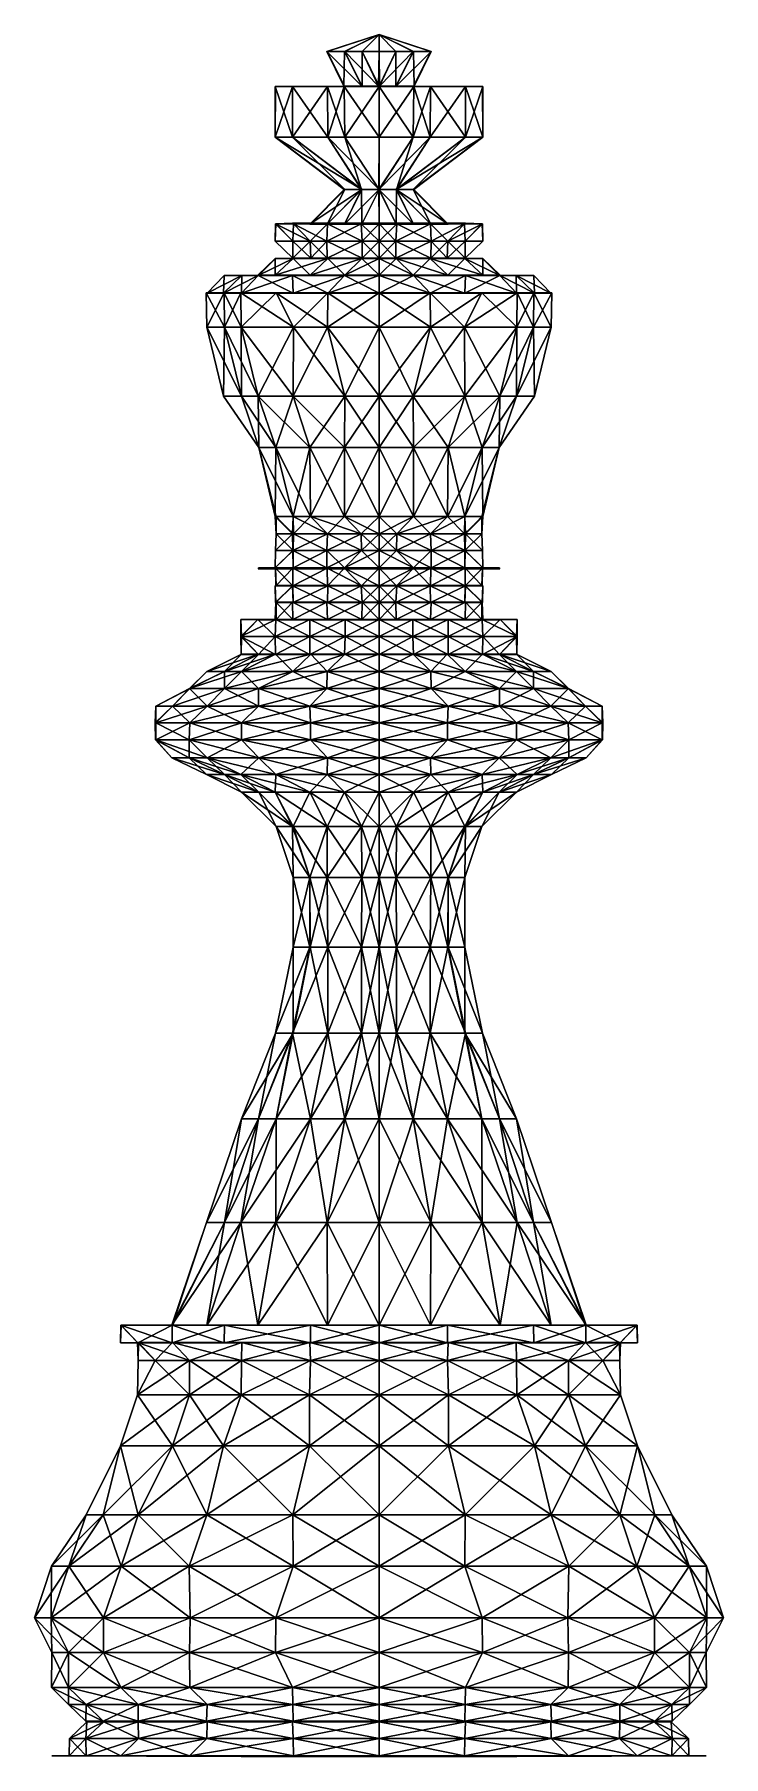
# Model space of a CAD drawing. Header units: metres. Extents: x -2 to 2, y -5.1 to 4.9.
import ezdxf

# ---------------------------------------------------------------- set-up
doc = ezdxf.new("R2010")
doc.units = ezdxf.units.M

msp = doc.modelspace()

# ---------------------------------------------------------------- linework, layer by layer
for points in [[(-0.1995, 4.8255, 3.3015), (-0.303, 4.8255, 3.4019), (0, 4.925, 3.5)], [(-0.303, 4.8255, 3.4019), (-0.301, 4.8255, 3.5), (0, 4.925, 3.5)], [(-0.301, 4.8255, 3.5), (-0.303, 4.8255, 3.5981), (0, 4.925, 3.5)], [(-0.303, 4.8255, 3.5981), (-0.1995, 4.8255, 3.6985), (0, 4.925, 3.5)], [(-0.1985, 4.8255, 3.3005), (-0.1995, 4.8255, 3.3015), (0, 4.925, 3.5)], [(-0.1995, 4.8255, 3.6985), (-0.1985, 4.8255, 3.6995), (0, 4.925, 3.5)], [(-0.0981, 4.8255, 3.197), (-0.1985, 4.8255, 3.3005), (0, 4.925, 3.5)], [(-0.1985, 4.8255, 3.6995), (-0.0981, 4.8255, 3.803), (0, 4.925, 3.5)], [(0, 4.8255, 3.199), (-0.0981, 4.8255, 3.197), (0, 4.925, 3.5)], [(-0.0981, 4.8255, 3.803), (0, 4.8255, 3.801), (0, 4.925, 3.5)], [(0.301, 4.8255, 3.5), (0.303, 4.8255, 3.4019), (0, 4.925, 3.5)], [(0.303, 4.8255, 3.4019), (0.1995, 4.8255, 3.3015), (0, 4.925, 3.5)], [(0.1995, 4.8255, 3.3015), (0.1985, 4.8255, 3.3005), (0, 4.925, 3.5)], [(0.1985, 4.8255, 3.3005), (0.0981, 4.8255, 3.197), (0, 4.925, 3.5)], [(0.0981, 4.8255, 3.197), (0, 4.8255, 3.199), (0, 4.925, 3.5)], [(0, 4.8255, 3.801), (0.0981, 4.8255, 3.803), (0, 4.925, 3.5)], [(0.0981, 4.8255, 3.803), (0.1985, 4.8255, 3.6995), (0, 4.925, 3.5)], [(0.1985, 4.8255, 3.6995), (0.1995, 4.8255, 3.6985), (0, 4.925, 3.5)], [(0.1995, 4.8255, 3.6985), (0.303, 4.8255, 3.5981), (0, 4.925, 3.5)], [(0.303, 4.8255, 3.5981), (0.301, 4.8255, 3.5), (0, 4.925, 3.5)], [(-0.303, 4.8255, 3.4019), (-0.1995, 4.8255, 3.3015), (-0.2033, 4.6243, 3.4974)], [(-0.301, 4.8255, 3.5), (-0.303, 4.8255, 3.4019), (-0.201, 4.6243, 3.5)], [(-0.2033, 4.6243, 3.4974), (-0.201, 4.6243, 3.5), (-0.303, 4.8255, 3.4019)], [(-0.303, 4.8255, 3.5981), (-0.301, 4.8255, 3.5), (-0.2033, 4.6243, 3.5026)], [(-0.1995, 4.8255, 3.6985), (-0.303, 4.8255, 3.5981), (-0.0999, 4.6243, 3.5969)], [(-0.2033, 4.6243, 3.5026), (-0.0999, 4.6243, 3.5969), (-0.303, 4.8255, 3.5981)], [(-0.201, 4.6243, 3.5), (-0.2033, 4.6243, 3.5026), (-0.301, 4.8255, 3.5)], [(-0.0999, 4.6243, 3.4031), (-0.2033, 4.6243, 3.4974), (-0.1995, 4.8255, 3.3015)], [(-0.1995, 4.8255, 3.3015), (-0.1985, 4.8255, 3.3005), (-0.0999, 4.6243, 3.4031)], [(-0.1985, 4.8255, 3.6995), (-0.1995, 4.8255, 3.6985), (-0.0969, 4.6243, 3.5999)], [(-0.0999, 4.6243, 3.5969), (-0.0969, 4.6243, 3.5999), (-0.1995, 4.8255, 3.6985)], [(-0.1985, 4.8255, 3.3005), (-0.0981, 4.8255, 3.197), (-0.0969, 4.6243, 3.4001)], [(-0.0969, 4.6243, 3.4001), (-0.0999, 4.6243, 3.4031), (-0.1985, 4.8255, 3.3005)], [(-0.0981, 4.8255, 3.803), (-0.1985, 4.8255, 3.6995), (-0.0026, 4.6243, 3.7033)], [(-0.0969, 4.6243, 3.5999), (-0.0026, 4.6243, 3.7033), (-0.1985, 4.8255, 3.6995)], [(-0.0981, 4.8255, 3.197), (0, 4.8255, 3.199), (-0.0026, 4.6243, 3.2967)], [(-0.0026, 4.6243, 3.2967), (-0.0969, 4.6243, 3.4001), (-0.0981, 4.8255, 3.197)], [(0, 4.8255, 3.801), (-0.0981, 4.8255, 3.803), (0, 4.6243, 3.701)], [(-0.0026, 4.6243, 3.7033), (0, 4.6243, 3.701), (-0.0981, 4.8255, 3.803)], [(0, 4.6243, 3.299), (-0.0026, 4.6243, 3.2967), (0, 4.8255, 3.199)], [(0, 4.8255, 3.199), (0.0981, 4.8255, 3.197), (0, 4.6243, 3.299)], [(0.0026, 4.6243, 3.2967), (0, 4.6243, 3.299), (0.0981, 4.8255, 3.197)], [(0.0981, 4.8255, 3.803), (0, 4.8255, 3.801), (0.0026, 4.6243, 3.7033)], [(0, 4.6243, 3.701), (0.0026, 4.6243, 3.7033), (0, 4.8255, 3.801)], [(0.0981, 4.8255, 3.197), (0.1985, 4.8255, 3.3005), (0.0026, 4.6243, 3.2967)], [(0.0969, 4.6243, 3.4001), (0.0026, 4.6243, 3.2967), (0.1985, 4.8255, 3.3005)], [(0.0026, 4.6243, 3.7033), (0.0969, 4.6243, 3.5999), (0.0981, 4.8255, 3.803)], [(0.1985, 4.8255, 3.3005), (0.1995, 4.8255, 3.3015), (0.0969, 4.6243, 3.4001)], [(0.0999, 4.6243, 3.4031), (0.0969, 4.6243, 3.4001), (0.1995, 4.8255, 3.3015)], [(0.1985, 4.8255, 3.6995), (0.0981, 4.8255, 3.803), (0.0969, 4.6243, 3.5999)], [(0.0969, 4.6243, 3.5999), (0.0999, 4.6243, 3.5969), (0.1985, 4.8255, 3.6995)], [(0.1995, 4.8255, 3.3015), (0.303, 4.8255, 3.4019), (0.0999, 4.6243, 3.4031)], [(0.2033, 4.6243, 3.4974), (0.0999, 4.6243, 3.4031), (0.303, 4.8255, 3.4019)], [(0.1995, 4.8255, 3.6985), (0.1985, 4.8255, 3.6995), (0.0999, 4.6243, 3.5969)], [(0.0999, 4.6243, 3.5969), (0.2033, 4.6243, 3.5026), (0.1995, 4.8255, 3.6985)], [(0.303, 4.8255, 3.5981), (0.1995, 4.8255, 3.6985), (0.2033, 4.6243, 3.5026)], [(0.201, 4.6243, 3.5), (0.2033, 4.6243, 3.4974), (0.301, 4.8255, 3.5)], [(0.301, 4.8255, 3.5), (0.303, 4.8255, 3.5981), (0.201, 4.6243, 3.5)], [(0.2033, 4.6243, 3.5026), (0.201, 4.6243, 3.5), (0.303, 4.8255, 3.5981)], [(0.303, 4.8255, 3.4019), (0.301, 4.8255, 3.5), (0.2033, 4.6243, 3.4974)], [(-0.6024, 4.6231, 3.2979), (-0.5029, 4.6231, 3.2007), (-0.6032, 4.3278, 3.302)], [(-0.5026, 4.3278, 3.2027), (-0.6032, 4.3278, 3.302), (-0.5029, 4.6231, 3.2007)], [(-0.6032, 4.3278, 3.302), (-0.6028, 4.3278, 3.5), (-0.6024, 4.6231, 3.2979)], [(-0.6024, 4.6231, 3.7021), (-0.6016, 4.6231, 3.5), (-0.6032, 4.3278, 3.698)], [(-0.6028, 4.3278, 3.5), (-0.6032, 4.3278, 3.698), (-0.6016, 4.6231, 3.5)], [(-0.6032, 4.3278, 3.698), (-0.5026, 4.3278, 3.7972), (-0.6024, 4.6231, 3.7021)], [(-0.6016, 4.6231, 3.5), (-0.6024, 4.6231, 3.2979), (-0.6028, 4.3278, 3.5)], [(-0.2033, 4.6243, 3.4974), (-0.0999, 4.6243, 3.4031), (-0.6024, 4.6231, 3.2979)], [(-0.5029, 4.6231, 3.2007), (-0.6024, 4.6231, 3.2979), (-0.0999, 4.6243, 3.4031)], [(-0.6024, 4.6231, 3.2979), (-0.6016, 4.6231, 3.5), (-0.2033, 4.6243, 3.4974)], [(-0.2033, 4.6243, 3.5026), (-0.201, 4.6243, 3.5), (-0.6024, 4.6231, 3.7021)], [(-0.6016, 4.6231, 3.5), (-0.6024, 4.6231, 3.7021), (-0.201, 4.6243, 3.5)], [(-0.6024, 4.6231, 3.7021), (-0.5029, 4.6231, 3.7993), (-0.2033, 4.6243, 3.5026)], [(-0.5029, 4.6231, 3.7993), (-0.6024, 4.6231, 3.7021), (-0.5026, 4.3278, 3.7972)], [(-0.201, 4.6243, 3.5), (-0.2033, 4.6243, 3.4974), (-0.6016, 4.6231, 3.5)], [(-0.0999, 4.6243, 3.4031), (-0.0969, 4.6243, 3.4001), (-0.5029, 4.6231, 3.2007)], [(-0.2993, 4.6231, 2.9971), (-0.5029, 4.6231, 3.2007), (-0.0969, 4.6243, 3.4001)], [(-0.0999, 4.6243, 3.5969), (-0.2033, 4.6243, 3.5026), (-0.5029, 4.6231, 3.7993)], [(-0.5029, 4.6231, 3.7993), (-0.2993, 4.6231, 4.0029), (-0.0999, 4.6243, 3.5969)], [(-0.5029, 4.6231, 3.2007), (-0.2993, 4.6231, 2.9971), (-0.5026, 4.3278, 3.2027)], [(-0.2993, 4.6231, 4.0029), (-0.5029, 4.6231, 3.7993), (-0.2972, 4.3278, 4.0026)], [(-0.5026, 4.3278, 3.7972), (-0.2972, 4.3278, 4.0026), (-0.5029, 4.6231, 3.7993)], [(-0.2972, 4.3278, 2.9974), (-0.5026, 4.3278, 3.2027), (-0.2993, 4.6231, 2.9971)], [(-0.0969, 4.6243, 3.4001), (-0.0026, 4.6243, 3.2967), (-0.2993, 4.6231, 2.9971)], [(-0.2021, 4.6231, 2.8976), (-0.2993, 4.6231, 2.9971), (-0.0026, 4.6243, 3.2967)], [(-0.0969, 4.6243, 3.5999), (-0.0999, 4.6243, 3.5969), (-0.2993, 4.6231, 4.0029)], [(-0.2993, 4.6231, 4.0029), (-0.2021, 4.6231, 4.1024), (-0.0969, 4.6243, 3.5999)], [(-0.2993, 4.6231, 2.9971), (-0.2021, 4.6231, 2.8976), (-0.2972, 4.3278, 2.9974)], [(-0.2021, 4.6231, 4.1024), (-0.2993, 4.6231, 4.0029), (-0.198, 4.3278, 4.1032)], [(-0.2972, 4.3278, 4.0026), (-0.198, 4.3278, 4.1032), (-0.2993, 4.6231, 4.0029)], [(-0.198, 4.3278, 2.8968), (-0.2972, 4.3278, 2.9974), (-0.2021, 4.6231, 2.8976)], [(-0.0026, 4.6243, 3.2967), (0, 4.6243, 3.299), (-0.2021, 4.6231, 2.8976)], [(0, 4.6231, 2.8984), (-0.2021, 4.6231, 2.8976), (0, 4.6243, 3.299)], [(-0.0026, 4.6243, 3.7033), (-0.0969, 4.6243, 3.5999), (-0.2021, 4.6231, 4.1024)], [(-0.2021, 4.6231, 4.1024), (0, 4.6231, 4.1016), (-0.0026, 4.6243, 3.7033)], [(-0.2021, 4.6231, 2.8976), (0, 4.6231, 2.8984), (-0.198, 4.3278, 2.8968)], [(0, 4.6231, 4.1016), (-0.2021, 4.6231, 4.1024), (0, 4.3278, 4.1028)], [(-0.198, 4.3278, 4.1032), (0, 4.3278, 4.1028), (-0.2021, 4.6231, 4.1024)], [(0, 4.3278, 2.8972), (-0.198, 4.3278, 2.8968), (0, 4.6231, 2.8984)], [(0, 4.6243, 3.701), (-0.0026, 4.6243, 3.7033), (0, 4.6231, 4.1016)], [(0, 4.6243, 3.299), (0.0026, 4.6243, 3.2967), (0, 4.6231, 2.8984)], [(0.2021, 4.6231, 2.8976), (0, 4.6231, 2.8984), (0.0026, 4.6243, 3.2967)], [(0.0026, 4.6243, 3.7033), (0, 4.6243, 3.701), (0.2021, 4.6231, 4.1024)], [(0, 4.6231, 4.1016), (0.2021, 4.6231, 4.1024), (0, 4.6243, 3.701)], [(0, 4.6231, 2.8984), (0.2021, 4.6231, 2.8976), (0, 4.3278, 2.8972)], [(0.198, 4.3278, 2.8968), (0, 4.3278, 2.8972), (0.2021, 4.6231, 2.8976)], [(0.2021, 4.6231, 4.1024), (0, 4.6231, 4.1016), (0.198, 4.3278, 4.1032)], [(0, 4.3278, 4.1028), (0.198, 4.3278, 4.1032), (0, 4.6231, 4.1016)], [(0.0026, 4.6243, 3.2967), (0.0969, 4.6243, 3.4001), (0.2021, 4.6231, 2.8976)], [(0.0969, 4.6243, 3.5999), (0.0026, 4.6243, 3.7033), (0.2993, 4.6231, 4.0029)], [(0.2021, 4.6231, 4.1024), (0.2993, 4.6231, 4.0029), (0.0026, 4.6243, 3.7033)], [(0.0969, 4.6243, 3.4001), (0.0999, 4.6243, 3.4031), (0.2993, 4.6231, 2.9971)], [(0.2993, 4.6231, 2.9971), (0.2021, 4.6231, 2.8976), (0.0969, 4.6243, 3.4001)], [(0.0999, 4.6243, 3.5969), (0.0969, 4.6243, 3.5999), (0.5029, 4.6231, 3.7993)], [(0.2993, 4.6231, 4.0029), (0.5029, 4.6231, 3.7993), (0.0969, 4.6243, 3.5999)], [(0.0999, 4.6243, 3.4031), (0.2033, 4.6243, 3.4974), (0.5029, 4.6231, 3.2007)], [(0.5029, 4.6231, 3.2007), (0.2993, 4.6231, 2.9971), (0.0999, 4.6243, 3.4031)], [(0.2033, 4.6243, 3.5026), (0.0999, 4.6243, 3.5969), (0.6024, 4.6231, 3.7021)], [(0.5029, 4.6231, 3.7993), (0.6024, 4.6231, 3.7021), (0.0999, 4.6243, 3.5969)], [(0.2021, 4.6231, 2.8976), (0.2993, 4.6231, 2.9971), (0.198, 4.3278, 2.8968)], [(0.2973, 4.3278, 2.9974), (0.198, 4.3278, 2.8968), (0.2993, 4.6231, 2.9971)], [(0.198, 4.3278, 4.1032), (0.2973, 4.3278, 4.0026), (0.2021, 4.6231, 4.1024)], [(0.2033, 4.6243, 3.4974), (0.201, 4.6243, 3.5), (0.6024, 4.6231, 3.2979)], [(0.6016, 4.6231, 3.5), (0.6024, 4.6231, 3.2979), (0.201, 4.6243, 3.5)], [(0.201, 4.6243, 3.5), (0.2033, 4.6243, 3.5026), (0.6016, 4.6231, 3.5)], [(0.2993, 4.6231, 4.0029), (0.2021, 4.6231, 4.1024), (0.2973, 4.3278, 4.0026)], [(0.6024, 4.6231, 3.2979), (0.5029, 4.6231, 3.2007), (0.2033, 4.6243, 3.4974)], [(0.6024, 4.6231, 3.7021), (0.6016, 4.6231, 3.5), (0.2033, 4.6243, 3.5026)], [(0.2993, 4.6231, 2.9971), (0.5029, 4.6231, 3.2007), (0.2973, 4.3278, 2.9974)], [(0.5026, 4.3278, 3.2027), (0.2973, 4.3278, 2.9974), (0.5029, 4.6231, 3.2007)], [(0.2973, 4.3278, 4.0026), (0.5026, 4.3278, 3.7972), (0.2993, 4.6231, 4.0029)], [(0.5029, 4.6231, 3.7993), (0.2993, 4.6231, 4.0029), (0.5026, 4.3278, 3.7972)], [(0.5029, 4.6231, 3.2007), (0.6024, 4.6231, 3.2979), (0.5026, 4.3278, 3.2027)], [(0.6032, 4.3278, 3.302), (0.5026, 4.3278, 3.2027), (0.6024, 4.6231, 3.2979)], [(0.5026, 4.3278, 3.7972), (0.6032, 4.3278, 3.698), (0.5029, 4.6231, 3.7993)], [(0.6024, 4.6231, 3.7021), (0.5029, 4.6231, 3.7993), (0.6032, 4.3278, 3.698)], [(0.6024, 4.6231, 3.2979), (0.6016, 4.6231, 3.5), (0.6032, 4.3278, 3.302)], [(0.6028, 4.3278, 3.5), (0.6032, 4.3278, 3.302), (0.6016, 4.6231, 3.5)], [(0.6016, 4.6231, 3.5), (0.6024, 4.6231, 3.7021), (0.6028, 4.3278, 3.5)], [(0.6032, 4.3278, 3.698), (0.6028, 4.3278, 3.5), (0.6024, 4.6231, 3.7021)], [(-0.6032, 4.3278, 3.302), (-0.5026, 4.3278, 3.2027), (-0.1975, 4.0235, 3.5015)], [(-0.6028, 4.3278, 3.5), (-0.6032, 4.3278, 3.302), (-0.2022, 4.0235, 3.5)], [(-0.1975, 4.0235, 3.5015), (-0.2022, 4.0235, 3.5), (-0.6032, 4.3278, 3.302)], [(-0.6032, 4.3278, 3.698), (-0.6028, 4.3278, 3.5), (-0.1975, 4.0235, 3.4985)], [(-0.5026, 4.3278, 3.7972), (-0.6032, 4.3278, 3.698), (-0.0996, 4.0235, 3.6015)], [(-0.1975, 4.0235, 3.4985), (-0.0996, 4.0235, 3.6015), (-0.6032, 4.3278, 3.698)], [(-0.2022, 4.0235, 3.5), (-0.1975, 4.0235, 3.4985), (-0.6028, 4.3278, 3.5)], [(-0.5026, 4.3278, 3.2027), (-0.2972, 4.3278, 2.9974), (-0.0996, 4.0235, 3.3985)], [(-0.0996, 4.0235, 3.3985), (-0.1975, 4.0235, 3.5015), (-0.5026, 4.3278, 3.2027)], [(-0.2972, 4.3278, 4.0026), (-0.5026, 4.3278, 3.7972), (-0.1015, 4.0235, 3.5996)], [(-0.0996, 4.0235, 3.6015), (-0.1015, 4.0235, 3.5996), (-0.5026, 4.3278, 3.7972)], [(-0.2972, 4.3278, 2.9974), (-0.198, 4.3278, 2.8968), (-0.1015, 4.0235, 3.4004)], [(-0.1015, 4.0235, 3.4004), (-0.0996, 4.0235, 3.3985), (-0.2972, 4.3278, 2.9974)], [(-0.198, 4.3278, 4.1032), (-0.2972, 4.3278, 4.0026), (0.0015, 4.0235, 3.6975)], [(-0.1015, 4.0235, 3.5996), (0.0015, 4.0235, 3.6975), (-0.2972, 4.3278, 4.0026)], [(-0.198, 4.3278, 2.8968), (0, 4.3278, 2.8972), (0.0015, 4.0235, 3.3025)], [(0.0015, 4.0235, 3.3025), (-0.1015, 4.0235, 3.4004), (-0.198, 4.3278, 2.8968)], [(0, 4.3278, 4.1028), (-0.198, 4.3278, 4.1032), (0, 4.0235, 3.7022)], [(0.0015, 4.0235, 3.6975), (0, 4.0235, 3.7022), (-0.198, 4.3278, 4.1032)], [(0.198, 4.3278, 2.8968), (0.2973, 4.3278, 2.9974), (-0.0015, 4.0235, 3.3025)], [(0.1015, 4.0235, 3.4004), (-0.0015, 4.0235, 3.3025), (0.2973, 4.3278, 2.9974)], [(-0.0015, 4.0235, 3.3025), (0, 4.0235, 3.2978), (0.198, 4.3278, 2.8968)], [(0.198, 4.3278, 4.1032), (0, 4.3278, 4.1028), (-0.0015, 4.0235, 3.6975)], [(0, 4.0235, 3.7022), (-0.0015, 4.0235, 3.6975), (0, 4.3278, 4.1028)], [(-0.0015, 4.0235, 3.6975), (0.1015, 4.0235, 3.5996), (0.198, 4.3278, 4.1032)], [(0, 4.3278, 2.8972), (0.198, 4.3278, 2.8968), (0, 4.0235, 3.2978)], [(0, 4.0235, 3.2978), (0.0015, 4.0235, 3.3025), (0, 4.3278, 2.8972)], [(0.5026, 4.3278, 3.2027), (0.6032, 4.3278, 3.302), (0.0996, 4.0235, 3.3985)], [(0.1975, 4.0235, 3.5015), (0.0996, 4.0235, 3.3985), (0.6032, 4.3278, 3.302)], [(0.0996, 4.0235, 3.3985), (0.1015, 4.0235, 3.4004), (0.5026, 4.3278, 3.2027)], [(0.5026, 4.3278, 3.7972), (0.2973, 4.3278, 4.0026), (0.0996, 4.0235, 3.6015)], [(0.1015, 4.0235, 3.5996), (0.0996, 4.0235, 3.6015), (0.2973, 4.3278, 4.0026)], [(0.0996, 4.0235, 3.6015), (0.1975, 4.0235, 3.4985), (0.5026, 4.3278, 3.7972)], [(0.2973, 4.3278, 2.9974), (0.5026, 4.3278, 3.2027), (0.1015, 4.0235, 3.4004)], [(0.2973, 4.3278, 4.0026), (0.198, 4.3278, 4.1032), (0.1015, 4.0235, 3.5996)], [(0.6032, 4.3278, 3.302), (0.6028, 4.3278, 3.5), (0.1975, 4.0235, 3.5015)], [(0.2022, 4.0235, 3.5), (0.1975, 4.0235, 3.5015), (0.6028, 4.3278, 3.5)], [(0.6032, 4.3278, 3.698), (0.5026, 4.3278, 3.7972), (0.1975, 4.0235, 3.4985)], [(0.1975, 4.0235, 3.4985), (0.2022, 4.0235, 3.5), (0.6032, 4.3278, 3.698)], [(0.6028, 4.3278, 3.5), (0.6032, 4.3278, 3.698), (0.2022, 4.0235, 3.5)], [(-0.1975, 4.0235, 3.5015), (-0.0996, 4.0235, 3.3985), (-0.402, 3.8223, 3.4)], [(-0.3017, 3.8223, 3.2999), (-0.402, 3.8223, 3.4), (-0.0996, 4.0235, 3.3985)], [(-0.402, 3.8223, 3.4), (-0.3969, 3.8223, 3.5), (-0.1975, 4.0235, 3.5015)], [(-0.1975, 4.0235, 3.4985), (-0.2022, 4.0235, 3.5), (-0.402, 3.8223, 3.6)], [(-0.3969, 3.8223, 3.5), (-0.402, 3.8223, 3.6), (-0.2022, 4.0235, 3.5)], [(-0.402, 3.8223, 3.6), (-0.3017, 3.8223, 3.7001), (-0.1975, 4.0235, 3.4985)], [(-0.2022, 4.0235, 3.5), (-0.1975, 4.0235, 3.5015), (-0.3969, 3.8223, 3.5)], [(-0.0996, 4.0235, 3.3985), (-0.1015, 4.0235, 3.4004), (-0.3017, 3.8223, 3.2999)], [(-0.2001, 3.8223, 3.1983), (-0.3017, 3.8223, 3.2999), (-0.1015, 4.0235, 3.4004)], [(-0.0996, 4.0235, 3.6015), (-0.1975, 4.0235, 3.4985), (-0.3017, 3.8223, 3.7001)], [(-0.3017, 3.8223, 3.7001), (-0.2001, 3.8223, 3.8017), (-0.0996, 4.0235, 3.6015)], [(-0.1015, 4.0235, 3.4004), (0.0015, 4.0235, 3.3025), (-0.2001, 3.8223, 3.1983)], [(-0.1, 3.8223, 3.098), (-0.2001, 3.8223, 3.1983), (0.0015, 4.0235, 3.3025)], [(-0.1015, 4.0235, 3.5996), (-0.0996, 4.0235, 3.6015), (-0.2001, 3.8223, 3.8017)], [(-0.2001, 3.8223, 3.8017), (-0.1, 3.8223, 3.902), (-0.1015, 4.0235, 3.5996)], [(0.0015, 4.0235, 3.6975), (-0.1015, 4.0235, 3.5996), (-0.1, 3.8223, 3.902)], [(0.0015, 4.0235, 3.3025), (0, 4.0235, 3.2978), (-0.1, 3.8223, 3.098)], [(0, 3.8223, 3.1031), (-0.1, 3.8223, 3.098), (0, 4.0235, 3.2978)], [(-0.1, 3.8223, 3.902), (0, 3.8223, 3.8968), (0.0015, 4.0235, 3.6975)], [(-0.0015, 4.0235, 3.3025), (0.1015, 4.0235, 3.4004), (0.1, 3.8223, 3.098)], [(0, 4.0235, 3.2978), (-0.0015, 4.0235, 3.3025), (0, 3.8223, 3.1031)], [(0.1, 3.8223, 3.098), (0, 3.8223, 3.1031), (-0.0015, 4.0235, 3.3025)], [(-0.0015, 4.0235, 3.6975), (0, 4.0235, 3.7022), (0.1, 3.8223, 3.902)], [(0.1015, 4.0235, 3.5996), (-0.0015, 4.0235, 3.6975), (0.2001, 3.8223, 3.8017)], [(0.1, 3.8223, 3.902), (0.2001, 3.8223, 3.8017), (-0.0015, 4.0235, 3.6975)], [(0, 4.0235, 3.7022), (0.0015, 4.0235, 3.6975), (0, 3.8223, 3.8968)], [(0, 3.8223, 3.8968), (0.1, 3.8223, 3.902), (0, 4.0235, 3.7022)], [(0.0996, 4.0235, 3.3985), (0.1975, 4.0235, 3.5015), (0.3017, 3.8223, 3.2999)], [(0.1015, 4.0235, 3.4004), (0.0996, 4.0235, 3.3985), (0.2001, 3.8223, 3.1983)], [(0.3017, 3.8223, 3.2999), (0.2001, 3.8223, 3.1983), (0.0996, 4.0235, 3.3985)], [(0.0996, 4.0235, 3.6015), (0.1015, 4.0235, 3.5996), (0.3017, 3.8223, 3.7001)], [(0.1975, 4.0235, 3.4985), (0.0996, 4.0235, 3.6015), (0.402, 3.8223, 3.6)], [(0.3017, 3.8223, 3.7001), (0.402, 3.8223, 3.6), (0.0996, 4.0235, 3.6015)], [(0.2001, 3.8223, 3.1983), (0.1, 3.8223, 3.098), (0.1015, 4.0235, 3.4004)], [(0.2001, 3.8223, 3.8017), (0.3017, 3.8223, 3.7001), (0.1015, 4.0235, 3.5996)], [(0.1975, 4.0235, 3.5015), (0.2022, 4.0235, 3.5), (0.402, 3.8223, 3.4)], [(0.402, 3.8223, 3.4), (0.3017, 3.8223, 3.2999), (0.1975, 4.0235, 3.5015)], [(0.2022, 4.0235, 3.5), (0.1975, 4.0235, 3.4985), (0.3969, 3.8223, 3.5)], [(0.402, 3.8223, 3.6), (0.3969, 3.8223, 3.5), (0.1975, 4.0235, 3.4985)], [(0.3969, 3.8223, 3.5), (0.402, 3.8223, 3.4), (0.2022, 4.0235, 3.5)], [(-0.5982, 3.8249, 3.5), (-0.6001, 3.8249, 3.3968), (-0.6022, 3.7237, 3.5)], [(-0.5, 3.7237, 3.4016), (-0.6022, 3.7237, 3.5), (-0.6001, 3.8249, 3.3968)], [(-0.6022, 3.7237, 3.5), (-0.5, 3.7237, 3.5984), (-0.5982, 3.8249, 3.5)], [(-0.5015, 3.8279, 3.4006), (-0.403, 3.8279, 3.2001), (-0.6001, 3.8249, 3.3968)], [(-0.4974, 3.8249, 3.2012), (-0.6001, 3.8249, 3.3968), (-0.403, 3.8279, 3.2001)], [(-0.6001, 3.8249, 3.3968), (-0.5982, 3.8249, 3.5), (-0.5015, 3.8279, 3.4006)], [(-0.5015, 3.8279, 3.5994), (-0.5024, 3.8279, 3.5), (-0.6001, 3.8249, 3.6032)], [(-0.5982, 3.8249, 3.5), (-0.6001, 3.8249, 3.6032), (-0.5024, 3.8279, 3.5)], [(-0.6001, 3.8249, 3.6032), (-0.4974, 3.8249, 3.7988), (-0.5015, 3.8279, 3.5994)], [(-0.6001, 3.8249, 3.3968), (-0.4974, 3.8249, 3.2012), (-0.5, 3.7237, 3.4016)], [(-0.6001, 3.8249, 3.6032), (-0.5982, 3.8249, 3.5), (-0.5, 3.7237, 3.5984)], [(-0.4974, 3.8249, 3.7988), (-0.6001, 3.8249, 3.6032), (-0.3995, 3.7237, 3.8027)], [(-0.5, 3.7237, 3.5984), (-0.3995, 3.7237, 3.8027), (-0.6001, 3.8249, 3.6032)], [(-0.5024, 3.8279, 3.5), (-0.5015, 3.8279, 3.4006), (-0.5982, 3.8249, 3.5)], [(-0.4009, 3.8223, 3.5), (-0.3997, 3.8223, 3.4008), (-0.5024, 3.8279, 3.5)], [(-0.5015, 3.8279, 3.4006), (-0.5024, 3.8279, 3.5), (-0.3997, 3.8223, 3.4008)], [(-0.5024, 3.8279, 3.5), (-0.5015, 3.8279, 3.5994), (-0.4009, 3.8223, 3.5)], [(-0.403, 3.8279, 3.7999), (-0.5015, 3.8279, 3.5994), (-0.4974, 3.8249, 3.7988)], [(-0.3997, 3.8223, 3.4008), (-0.2997, 3.8223, 3.3014), (-0.5015, 3.8279, 3.4006)], [(-0.403, 3.8279, 3.2001), (-0.5015, 3.8279, 3.4006), (-0.2997, 3.8223, 3.3014)], [(-0.3997, 3.8223, 3.5992), (-0.4009, 3.8223, 3.5), (-0.5015, 3.8279, 3.5994)], [(-0.5015, 3.8279, 3.5994), (-0.403, 3.8279, 3.7999), (-0.3997, 3.8223, 3.5992)], [(-0.3995, 3.7237, 3.1973), (-0.5, 3.7237, 3.4016), (-0.4974, 3.8249, 3.2012)], [(-0.403, 3.8279, 3.2001), (-0.2999, 3.8279, 3.097), (-0.4974, 3.8249, 3.2012)], [(-0.2988, 3.8249, 3.0026), (-0.4974, 3.8249, 3.2012), (-0.2999, 3.8279, 3.097)], [(-0.4974, 3.8249, 3.7988), (-0.2988, 3.8249, 3.9974), (-0.403, 3.8279, 3.7999)], [(-0.4974, 3.8249, 3.2012), (-0.2988, 3.8249, 3.0026), (-0.3995, 3.7237, 3.1973)], [(-0.2988, 3.8249, 3.9974), (-0.4974, 3.8249, 3.7988), (-0.3027, 3.7237, 3.8995)], [(-0.3995, 3.7237, 3.8027), (-0.3027, 3.7237, 3.8995), (-0.4974, 3.8249, 3.7988)], [(-0.2999, 3.8279, 3.903), (-0.403, 3.8279, 3.7999), (-0.2988, 3.8249, 3.9974)], [(-0.2997, 3.8223, 3.3014), (-0.1986, 3.8223, 3.2003), (-0.403, 3.8279, 3.2001)], [(-0.2999, 3.8279, 3.097), (-0.403, 3.8279, 3.2001), (-0.1986, 3.8223, 3.2003)], [(-0.2997, 3.8223, 3.6986), (-0.3997, 3.8223, 3.5992), (-0.403, 3.8279, 3.7999)], [(-0.403, 3.8279, 3.7999), (-0.2999, 3.8279, 3.903), (-0.2997, 3.8223, 3.6986)], [(-0.402, 3.8223, 3.4), (-0.3017, 3.8223, 3.2999), (-0.3997, 3.8223, 3.4008)], [(-0.3969, 3.8223, 3.5), (-0.402, 3.8223, 3.4), (-0.4009, 3.8223, 3.5)], [(-0.3997, 3.8223, 3.4008), (-0.4009, 3.8223, 3.5), (-0.402, 3.8223, 3.4)], [(-0.402, 3.8223, 3.6), (-0.3969, 3.8223, 3.5), (-0.3997, 3.8223, 3.5992)], [(-0.3017, 3.8223, 3.7001), (-0.402, 3.8223, 3.6), (-0.2997, 3.8223, 3.6986)], [(-0.3997, 3.8223, 3.5992), (-0.2997, 3.8223, 3.6986), (-0.402, 3.8223, 3.6)], [(-0.4009, 3.8223, 3.5), (-0.3997, 3.8223, 3.5992), (-0.3969, 3.8223, 3.5)], [(-0.2997, 3.8223, 3.3014), (-0.3997, 3.8223, 3.4008), (-0.3017, 3.8223, 3.2999)], [(-0.3027, 3.7237, 3.1005), (-0.3995, 3.7237, 3.1973), (-0.2988, 3.8249, 3.0026)], [(-0.2988, 3.8249, 3.0026), (-0.1032, 3.8249, 2.8999), (-0.3027, 3.7237, 3.1005)], [(-0.0984, 3.7237, 3), (-0.3027, 3.7237, 3.1005), (-0.1032, 3.8249, 2.8999)], [(-0.3027, 3.7237, 3.8995), (-0.0984, 3.7237, 4), (-0.2988, 3.8249, 3.9974)], [(-0.3017, 3.8223, 3.2999), (-0.2001, 3.8223, 3.1983), (-0.2997, 3.8223, 3.3014)], [(-0.2001, 3.8223, 3.8017), (-0.3017, 3.8223, 3.7001), (-0.1986, 3.8223, 3.7997)], [(-0.2997, 3.8223, 3.6986), (-0.1986, 3.8223, 3.7997), (-0.3017, 3.8223, 3.7001)], [(-0.2999, 3.8279, 3.097), (-0.0994, 3.8279, 2.9985), (-0.2988, 3.8249, 3.0026)], [(-0.0994, 3.8279, 4.0015), (-0.2999, 3.8279, 3.903), (-0.1032, 3.8249, 4.1001)], [(-0.2988, 3.8249, 3.9974), (-0.1032, 3.8249, 4.1001), (-0.2999, 3.8279, 3.903)], [(-0.1986, 3.8223, 3.2003), (-0.0992, 3.8223, 3.1003), (-0.2999, 3.8279, 3.097)], [(-0.0994, 3.8279, 2.9985), (-0.2999, 3.8279, 3.097), (-0.0992, 3.8223, 3.1003)], [(-0.1986, 3.8223, 3.7997), (-0.2997, 3.8223, 3.6986), (-0.2999, 3.8279, 3.903)], [(-0.2999, 3.8279, 3.903), (-0.0994, 3.8279, 4.0015), (-0.1986, 3.8223, 3.7997)], [(-0.1986, 3.8223, 3.2003), (-0.2997, 3.8223, 3.3014), (-0.2001, 3.8223, 3.1983)], [(-0.1032, 3.8249, 2.8999), (-0.2988, 3.8249, 3.0026), (-0.0994, 3.8279, 2.9985)], [(-0.1032, 3.8249, 4.1001), (-0.2988, 3.8249, 3.9974), (-0.0984, 3.7237, 4)], [(-0.2001, 3.8223, 3.1983), (-0.1, 3.8223, 3.098), (-0.1986, 3.8223, 3.2003)], [(-0.1, 3.8223, 3.902), (-0.2001, 3.8223, 3.8017), (-0.0992, 3.8223, 3.8997)], [(-0.1986, 3.8223, 3.7997), (-0.0992, 3.8223, 3.8997), (-0.2001, 3.8223, 3.8017)], [(-0.0992, 3.8223, 3.8997), (-0.1986, 3.8223, 3.7997), (-0.0994, 3.8279, 4.0015)], [(-0.0992, 3.8223, 3.1003), (-0.1986, 3.8223, 3.2003), (-0.1, 3.8223, 3.098)], [(-0.0994, 3.8279, 2.9985), (0, 3.8279, 2.9976), (-0.1032, 3.8249, 2.8999)], [(0, 3.8249, 2.9018), (-0.1032, 3.8249, 2.8999), (0, 3.8279, 2.9976)], [(-0.1032, 3.8249, 4.1001), (0, 3.8249, 4.0982), (-0.0994, 3.8279, 4.0015)], [(-0.1032, 3.8249, 2.8999), (0, 3.8249, 2.9018), (-0.0984, 3.7237, 3)], [(0, 3.8249, 4.0982), (-0.1032, 3.8249, 4.1001), (0, 3.7237, 4.1022)], [(-0.0984, 3.7237, 4), (0, 3.7237, 4.1022), (-0.1032, 3.8249, 4.1001)], [(-0.1, 3.8223, 3.098), (0, 3.8223, 3.1031), (-0.0992, 3.8223, 3.1003)], [(0, 3.8223, 3.8968), (-0.1, 3.8223, 3.902), (0, 3.8223, 3.9009)], [(-0.0992, 3.8223, 3.8997), (0, 3.8223, 3.9009), (-0.1, 3.8223, 3.902)], [(0, 3.8279, 4.0024), (-0.0994, 3.8279, 4.0015), (0, 3.8249, 4.0982)], [(-0.0992, 3.8223, 3.1003), (0, 3.8223, 3.0991), (-0.0994, 3.8279, 2.9985)], [(0, 3.8279, 2.9976), (-0.0994, 3.8279, 2.9985), (0, 3.8223, 3.0991)], [(-0.0994, 3.8279, 4.0015), (0, 3.8279, 4.0024), (-0.0992, 3.8223, 3.8997)], [(0, 3.8223, 3.9009), (-0.0992, 3.8223, 3.8997), (0, 3.8279, 4.0024)], [(0, 3.8223, 3.0991), (-0.0992, 3.8223, 3.1003), (0, 3.8223, 3.1031)], [(0, 3.7237, 2.8978), (-0.0984, 3.7237, 3), (0, 3.8249, 2.9018)], [(0, 3.8279, 2.9976), (0.0994, 3.8279, 2.9985), (0, 3.8249, 2.9018)], [(0.1032, 3.8249, 2.8999), (0, 3.8249, 2.9018), (0.0994, 3.8279, 2.9985)], [(0.0994, 3.8279, 4.0015), (0, 3.8279, 4.0024), (0.1032, 3.8249, 4.1001)], [(0, 3.8249, 4.0982), (0.1032, 3.8249, 4.1001), (0, 3.8279, 4.0024)], [(0, 3.8223, 3.0991), (0.0992, 3.8223, 3.1003), (0, 3.8279, 2.9976)], [(0.0994, 3.8279, 2.9985), (0, 3.8279, 2.9976), (0.0992, 3.8223, 3.1003)], [(0.0992, 3.8223, 3.8997), (0, 3.8223, 3.9009), (0.0994, 3.8279, 4.0015)], [(0, 3.8279, 4.0024), (0.0994, 3.8279, 4.0015), (0, 3.8223, 3.9009)], [(0, 3.8249, 2.9018), (0.1032, 3.8249, 2.8999), (0, 3.7237, 2.8978)], [(0.0984, 3.7237, 3), (0, 3.7237, 2.8978), (0.1032, 3.8249, 2.8999)], [(0.1032, 3.8249, 4.1001), (0, 3.8249, 4.0982), (0.0984, 3.7237, 4)], [(0, 3.7237, 4.1022), (0.0984, 3.7237, 4), (0, 3.8249, 4.0982)], [(0, 3.8223, 3.1031), (0.1, 3.8223, 3.098), (0, 3.8223, 3.0991)], [(0.0992, 3.8223, 3.1003), (0, 3.8223, 3.0991), (0.1, 3.8223, 3.098)], [(0.1, 3.8223, 3.902), (0, 3.8223, 3.8968), (0.0992, 3.8223, 3.8997)], [(0, 3.8223, 3.9009), (0.0992, 3.8223, 3.8997), (0, 3.8223, 3.8968)], [(0.1032, 3.8249, 2.8999), (0.2988, 3.8249, 3.0026), (0.0984, 3.7237, 3)], [(0.3027, 3.7237, 3.1005), (0.0984, 3.7237, 3), (0.2988, 3.8249, 3.0026)], [(0.0984, 3.7237, 4), (0.3027, 3.7237, 3.8995), (0.1032, 3.8249, 4.1001)], [(0.0992, 3.8223, 3.1003), (0.1986, 3.8223, 3.2003), (0.0994, 3.8279, 2.9985)], [(0.1986, 3.8223, 3.7997), (0.0992, 3.8223, 3.8997), (0.2999, 3.8279, 3.903)], [(0.0994, 3.8279, 4.0015), (0.2999, 3.8279, 3.903), (0.0992, 3.8223, 3.8997)], [(0.1, 3.8223, 3.098), (0.2001, 3.8223, 3.1983), (0.0992, 3.8223, 3.1003)], [(0.1986, 3.8223, 3.2003), (0.0992, 3.8223, 3.1003), (0.2001, 3.8223, 3.1983)], [(0.0992, 3.8223, 3.8997), (0.1986, 3.8223, 3.7997), (0.1, 3.8223, 3.902)], [(0.0994, 3.8279, 2.9985), (0.2999, 3.8279, 3.097), (0.1032, 3.8249, 2.8999)], [(0.2999, 3.8279, 3.903), (0.0994, 3.8279, 4.0015), (0.2988, 3.8249, 3.9974)], [(0.1032, 3.8249, 4.1001), (0.2988, 3.8249, 3.9974), (0.0994, 3.8279, 4.0015)], [(0.2999, 3.8279, 3.097), (0.0994, 3.8279, 2.9985), (0.1986, 3.8223, 3.2003)], [(0.2001, 3.8223, 3.8017), (0.1, 3.8223, 3.902), (0.1986, 3.8223, 3.7997)], [(0.2988, 3.8249, 3.0026), (0.1032, 3.8249, 2.8999), (0.2999, 3.8279, 3.097)], [(0.2988, 3.8249, 3.9974), (0.1032, 3.8249, 4.1001), (0.3027, 3.7237, 3.8995)], [(0.1986, 3.8223, 3.2003), (0.2997, 3.8223, 3.3014), (0.2999, 3.8279, 3.097)], [(0.2997, 3.8223, 3.6986), (0.1986, 3.8223, 3.7997), (0.403, 3.8279, 3.7999)], [(0.2999, 3.8279, 3.903), (0.403, 3.8279, 3.7999), (0.1986, 3.8223, 3.7997)], [(0.2001, 3.8223, 3.1983), (0.3017, 3.8223, 3.2999), (0.1986, 3.8223, 3.2003)], [(0.2997, 3.8223, 3.3014), (0.1986, 3.8223, 3.2003), (0.3017, 3.8223, 3.2999)], [(0.1986, 3.8223, 3.7997), (0.2997, 3.8223, 3.6986), (0.2001, 3.8223, 3.8017)], [(0.3017, 3.8223, 3.7001), (0.2001, 3.8223, 3.8017), (0.2997, 3.8223, 3.6986)], [(0.2999, 3.8279, 3.097), (0.403, 3.8279, 3.2001), (0.2988, 3.8249, 3.0026)], [(0.4974, 3.8249, 3.2012), (0.2988, 3.8249, 3.0026), (0.403, 3.8279, 3.2001)], [(0.2988, 3.8249, 3.9974), (0.4974, 3.8249, 3.7988), (0.2999, 3.8279, 3.903)], [(0.2988, 3.8249, 3.0026), (0.4974, 3.8249, 3.2012), (0.3027, 3.7237, 3.1005)], [(0.4974, 3.8249, 3.7988), (0.2988, 3.8249, 3.9974), (0.3995, 3.7237, 3.8027)], [(0.3027, 3.7237, 3.8995), (0.3995, 3.7237, 3.8027), (0.2988, 3.8249, 3.9974)], [(0.2997, 3.8223, 3.3014), (0.3997, 3.8223, 3.4008), (0.403, 3.8279, 3.2001)], [(0.403, 3.8279, 3.2001), (0.2999, 3.8279, 3.097), (0.2997, 3.8223, 3.3014)], [(0.3997, 3.8223, 3.5992), (0.2997, 3.8223, 3.6986), (0.5015, 3.8279, 3.5994)], [(0.403, 3.8279, 3.7999), (0.5015, 3.8279, 3.5994), (0.2997, 3.8223, 3.6986)], [(0.3017, 3.8223, 3.2999), (0.402, 3.8223, 3.4), (0.2997, 3.8223, 3.3014)], [(0.3997, 3.8223, 3.4008), (0.2997, 3.8223, 3.3014), (0.402, 3.8223, 3.4)], [(0.2997, 3.8223, 3.6986), (0.3997, 3.8223, 3.5992), (0.3017, 3.8223, 3.7001)], [(0.403, 3.8279, 3.7999), (0.2999, 3.8279, 3.903), (0.4974, 3.8249, 3.7988)], [(0.402, 3.8223, 3.6), (0.3017, 3.8223, 3.7001), (0.3997, 3.8223, 3.5992)], [(0.3995, 3.7237, 3.1973), (0.3027, 3.7237, 3.1005), (0.4974, 3.8249, 3.2012)], [(0.402, 3.8223, 3.4), (0.3969, 3.8223, 3.5), (0.3997, 3.8223, 3.4008)], [(0.4009, 3.8223, 3.5), (0.3997, 3.8223, 3.4008), (0.3969, 3.8223, 3.5)], [(0.3969, 3.8223, 3.5), (0.402, 3.8223, 3.6), (0.4009, 3.8223, 3.5)], [(0.4974, 3.8249, 3.2012), (0.6001, 3.8249, 3.3968), (0.3995, 3.7237, 3.1973)], [(0.5, 3.7237, 3.4016), (0.3995, 3.7237, 3.1973), (0.6001, 3.8249, 3.3968)], [(0.3995, 3.7237, 3.8027), (0.5, 3.7237, 3.5984), (0.4974, 3.8249, 3.7988)], [(0.3997, 3.8223, 3.4008), (0.4009, 3.8223, 3.5), (0.5015, 3.8279, 3.4006)], [(0.5015, 3.8279, 3.4006), (0.403, 3.8279, 3.2001), (0.3997, 3.8223, 3.4008)], [(0.4009, 3.8223, 3.5), (0.3997, 3.8223, 3.5992), (0.5024, 3.8279, 3.5)], [(0.5015, 3.8279, 3.5994), (0.5024, 3.8279, 3.5), (0.3997, 3.8223, 3.5992)], [(0.3997, 3.8223, 3.5992), (0.4009, 3.8223, 3.5), (0.402, 3.8223, 3.6)], [(0.5024, 3.8279, 3.5), (0.5015, 3.8279, 3.4006), (0.4009, 3.8223, 3.5)], [(0.403, 3.8279, 3.2001), (0.5015, 3.8279, 3.4006), (0.4974, 3.8249, 3.2012)], [(0.5015, 3.8279, 3.5994), (0.403, 3.8279, 3.7999), (0.6001, 3.8249, 3.6032)], [(0.4974, 3.8249, 3.7988), (0.6001, 3.8249, 3.6032), (0.403, 3.8279, 3.7999)], [(0.6001, 3.8249, 3.3968), (0.4974, 3.8249, 3.2012), (0.5015, 3.8279, 3.4006)], [(0.6001, 3.8249, 3.6032), (0.4974, 3.8249, 3.7988), (0.5, 3.7237, 3.5984)], [(0.6001, 3.8249, 3.3968), (0.5982, 3.8249, 3.5), (0.5, 3.7237, 3.4016)], [(0.6022, 3.7237, 3.5), (0.5, 3.7237, 3.4016), (0.5982, 3.8249, 3.5)], [(0.5, 3.7237, 3.5984), (0.6022, 3.7237, 3.5), (0.6001, 3.8249, 3.6032)], [(0.5015, 3.8279, 3.4006), (0.5024, 3.8279, 3.5), (0.6001, 3.8249, 3.3968)], [(0.5024, 3.8279, 3.5), (0.5015, 3.8279, 3.5994), (0.5982, 3.8249, 3.5)], [(0.6001, 3.8249, 3.6032), (0.5982, 3.8249, 3.5), (0.5015, 3.8279, 3.5994)], [(0.5982, 3.8249, 3.5), (0.6001, 3.8249, 3.3968), (0.5024, 3.8279, 3.5)], [(0.5982, 3.8249, 3.5), (0.6001, 3.8249, 3.6032), (0.6022, 3.7237, 3.5)], [(-0.6022, 3.7237, 3.5), (-0.5, 3.7237, 3.4016), (-0.5012, 3.6262, 3.5)], [(-0.5, 3.7237, 3.5984), (-0.6022, 3.7237, 3.5), (-0.5007, 3.6262, 3.597)], [(-0.5012, 3.6262, 3.5), (-0.5007, 3.6262, 3.597), (-0.6022, 3.7237, 3.5)], [(-0.5007, 3.6262, 3.403), (-0.5012, 3.6262, 3.5), (-0.5, 3.7237, 3.4016)], [(-0.5, 3.7237, 3.4016), (-0.3995, 3.7237, 3.1973), (-0.5007, 3.6262, 3.403)], [(-0.3968, 3.6262, 3.1981), (-0.5007, 3.6262, 3.403), (-0.3995, 3.7237, 3.1973)], [(-0.5007, 3.6262, 3.597), (-0.3968, 3.6262, 3.8019), (-0.5, 3.7237, 3.5984)], [(-0.3995, 3.7237, 3.8027), (-0.5, 3.7237, 3.5984), (-0.3968, 3.6262, 3.8019)], [(-0.3995, 3.7237, 3.1973), (-0.3027, 3.7237, 3.1005), (-0.3968, 3.6262, 3.1981)], [(-0.3027, 3.7237, 3.8995), (-0.3995, 3.7237, 3.8027), (-0.3019, 3.6262, 3.8968)], [(-0.3968, 3.6262, 3.8019), (-0.3019, 3.6262, 3.8968), (-0.3995, 3.7237, 3.8027)], [(-0.3019, 3.6262, 3.1032), (-0.3968, 3.6262, 3.1981), (-0.3027, 3.7237, 3.1005)], [(-0.3027, 3.7237, 3.1005), (-0.0984, 3.7237, 3), (-0.3019, 3.6262, 3.1032)], [(-0.0984, 3.7237, 4), (-0.3027, 3.7237, 3.8995), (-0.097, 3.6262, 4.0007)], [(-0.3019, 3.6262, 3.8968), (-0.097, 3.6262, 4.0007), (-0.3027, 3.7237, 3.8995)], [(-0.097, 3.6262, 2.9993), (-0.3019, 3.6262, 3.1032), (-0.0984, 3.7237, 3)], [(-0.0984, 3.7237, 3), (0, 3.7237, 2.8978), (-0.097, 3.6262, 2.9993)], [(0, 3.7237, 4.1022), (-0.0984, 3.7237, 4), (0, 3.6262, 4.0012)], [(-0.097, 3.6262, 4.0007), (0, 3.6262, 4.0012), (-0.0984, 3.7237, 4)], [(0, 3.6262, 2.9988), (-0.097, 3.6262, 2.9993), (0, 3.7237, 2.8978)], [(0, 3.7237, 2.8978), (0.0984, 3.7237, 3), (0, 3.6262, 2.9988)], [(0.097, 3.6262, 2.9993), (0, 3.6262, 2.9988), (0.0984, 3.7237, 3)], [(0.0984, 3.7237, 4), (0, 3.7237, 4.1022), (0.097, 3.6262, 4.0007)], [(0, 3.6262, 4.0012), (0.097, 3.6262, 4.0007), (0, 3.7237, 4.1022)], [(0.0984, 3.7237, 3), (0.3027, 3.7237, 3.1005), (0.097, 3.6262, 2.9993)], [(0.3019, 3.6262, 3.1032), (0.097, 3.6262, 2.9993), (0.3027, 3.7237, 3.1005)], [(0.097, 3.6262, 4.0007), (0.3019, 3.6262, 3.8968), (0.0984, 3.7237, 4)], [(0.3027, 3.7237, 3.8995), (0.0984, 3.7237, 4), (0.3019, 3.6262, 3.8968)], [(0.3027, 3.7237, 3.1005), (0.3995, 3.7237, 3.1973), (0.3019, 3.6262, 3.1032)], [(0.3968, 3.6262, 3.1981), (0.3019, 3.6262, 3.1032), (0.3995, 3.7237, 3.1973)], [(0.3019, 3.6262, 3.8968), (0.3968, 3.6262, 3.8019), (0.3027, 3.7237, 3.8995)], [(0.3995, 3.7237, 3.8027), (0.3027, 3.7237, 3.8995), (0.3968, 3.6262, 3.8019)], [(0.3995, 3.7237, 3.1973), (0.5, 3.7237, 3.4016), (0.3968, 3.6262, 3.1981)], [(0.5007, 3.6262, 3.403), (0.3968, 3.6262, 3.1981), (0.5, 3.7237, 3.4016)], [(0.3968, 3.6262, 3.8019), (0.5007, 3.6262, 3.597), (0.3995, 3.7237, 3.8027)], [(0.5, 3.7237, 3.5984), (0.3995, 3.7237, 3.8027), (0.5007, 3.6262, 3.597)], [(0.5, 3.7237, 3.4016), (0.6022, 3.7237, 3.5), (0.5007, 3.6262, 3.403)], [(0.6022, 3.7237, 3.5), (0.5, 3.7237, 3.5984), (0.5012, 3.6262, 3.5)], [(0.5007, 3.6262, 3.597), (0.5012, 3.6262, 3.5), (0.5, 3.7237, 3.5984)], [(0.5012, 3.6262, 3.5), (0.5007, 3.6262, 3.403), (0.6022, 3.7237, 3.5)], [(-0.601, 3.6237, 3.5), (-0.6024, 3.6237, 3.4004), (-0.7031, 3.5266, 3.5)], [(-0.6983, 3.5266, 3.3018), (-0.7031, 3.5266, 3.5), (-0.6024, 3.6237, 3.4004)], [(-0.7031, 3.5266, 3.5), (-0.6983, 3.5266, 3.6982), (-0.601, 3.6237, 3.5)], [(-0.6024, 3.6237, 3.4004), (-0.4984, 3.6237, 3.2023), (-0.6983, 3.5266, 3.3018)], [(-0.6022, 3.5266, 3.1006), (-0.6983, 3.5266, 3.3018), (-0.4984, 3.6237, 3.2023)], [(-0.6024, 3.6237, 3.5996), (-0.601, 3.6237, 3.5), (-0.6983, 3.5266, 3.6982)], [(-0.6983, 3.5266, 3.6982), (-0.6022, 3.5266, 3.8994), (-0.6024, 3.6237, 3.5996)], [(-0.4993, 3.6241, 3.3969), (-0.4022, 3.6241, 3.1989), (-0.6024, 3.6237, 3.4004)], [(-0.4984, 3.6237, 3.2023), (-0.6024, 3.6237, 3.4004), (-0.4022, 3.6241, 3.1989)], [(-0.6024, 3.6237, 3.4004), (-0.601, 3.6237, 3.5), (-0.4993, 3.6241, 3.3969)], [(-0.4993, 3.6241, 3.6031), (-0.4998, 3.6241, 3.5), (-0.6024, 3.6237, 3.5996)], [(-0.601, 3.6237, 3.5), (-0.6024, 3.6237, 3.5996), (-0.4998, 3.6241, 3.5)], [(-0.6024, 3.6237, 3.5996), (-0.4984, 3.6237, 3.7977), (-0.4993, 3.6241, 3.6031)], [(-0.4984, 3.6237, 3.7977), (-0.6024, 3.6237, 3.5996), (-0.6022, 3.5266, 3.8994)], [(-0.4984, 3.6237, 3.2023), (-0.2977, 3.6237, 3.0016), (-0.6022, 3.5266, 3.1006)], [(-0.3994, 3.5266, 2.8978), (-0.6022, 3.5266, 3.1006), (-0.2977, 3.6237, 3.0016)], [(-0.6022, 3.5266, 3.8994), (-0.3994, 3.5266, 4.1022), (-0.4984, 3.6237, 3.7977)], [(-0.4998, 3.6241, 3.5), (-0.4993, 3.6241, 3.3969), (-0.601, 3.6237, 3.5)], [(-0.5012, 3.6262, 3.5), (-0.5007, 3.6262, 3.403), (-0.4998, 3.6241, 3.5)], [(-0.5007, 3.6262, 3.597), (-0.5012, 3.6262, 3.5), (-0.4993, 3.6241, 3.6031)], [(-0.4998, 3.6241, 3.5), (-0.4993, 3.6241, 3.6031), (-0.5012, 3.6262, 3.5)], [(-0.5007, 3.6262, 3.403), (-0.3968, 3.6262, 3.1981), (-0.4993, 3.6241, 3.3969)], [(-0.4993, 3.6241, 3.3969), (-0.4998, 3.6241, 3.5), (-0.5007, 3.6262, 3.403)], [(-0.3968, 3.6262, 3.8019), (-0.5007, 3.6262, 3.597), (-0.4022, 3.6241, 3.8011)], [(-0.4993, 3.6241, 3.6031), (-0.4022, 3.6241, 3.8011), (-0.5007, 3.6262, 3.597)], [(-0.4022, 3.6241, 3.1989), (-0.4993, 3.6241, 3.3969), (-0.3968, 3.6262, 3.1981)], [(-0.4022, 3.6241, 3.8011), (-0.4993, 3.6241, 3.6031), (-0.4984, 3.6237, 3.7977)], [(-0.4022, 3.6241, 3.1989), (-0.3011, 3.6241, 3.0978), (-0.4984, 3.6237, 3.2023)], [(-0.2977, 3.6237, 3.0016), (-0.4984, 3.6237, 3.2023), (-0.3011, 3.6241, 3.0978)], [(-0.4984, 3.6237, 3.7977), (-0.2977, 3.6237, 3.9984), (-0.4022, 3.6241, 3.8011)], [(-0.2977, 3.6237, 3.9984), (-0.4984, 3.6237, 3.7977), (-0.3994, 3.5266, 4.1022)], [(-0.3968, 3.6262, 3.1981), (-0.3019, 3.6262, 3.1032), (-0.4022, 3.6241, 3.1989)], [(-0.3011, 3.6241, 3.0978), (-0.4022, 3.6241, 3.1989), (-0.3019, 3.6262, 3.1032)], [(-0.4022, 3.6241, 3.8011), (-0.3011, 3.6241, 3.9022), (-0.3968, 3.6262, 3.8019)], [(-0.3011, 3.6241, 3.9022), (-0.4022, 3.6241, 3.8011), (-0.2977, 3.6237, 3.9984)], [(-0.2977, 3.6237, 3.0016), (-0.0996, 3.6237, 2.8976), (-0.3994, 3.5266, 2.8978)], [(-0.1982, 3.5266, 2.8017), (-0.3994, 3.5266, 2.8978), (-0.0996, 3.6237, 2.8976)], [(-0.3994, 3.5266, 4.1022), (-0.1982, 3.5266, 4.1983), (-0.2977, 3.6237, 3.9984)], [(-0.3019, 3.6262, 3.8968), (-0.3968, 3.6262, 3.8019), (-0.3011, 3.6241, 3.9022)], [(-0.3019, 3.6262, 3.1032), (-0.097, 3.6262, 2.9993), (-0.3011, 3.6241, 3.0978)], [(-0.097, 3.6262, 4.0007), (-0.3019, 3.6262, 3.8968), (-0.1031, 3.6241, 3.9993)], [(-0.3011, 3.6241, 3.9022), (-0.1031, 3.6241, 3.9993), (-0.3019, 3.6262, 3.8968)], [(-0.1031, 3.6241, 3.0007), (-0.3011, 3.6241, 3.0978), (-0.097, 3.6262, 2.9993)], [(-0.3011, 3.6241, 3.0978), (-0.1031, 3.6241, 3.0007), (-0.2977, 3.6237, 3.0016)], [(-0.1031, 3.6241, 3.9993), (-0.3011, 3.6241, 3.9022), (-0.0996, 3.6237, 4.1024)], [(-0.2977, 3.6237, 3.9984), (-0.0996, 3.6237, 4.1024), (-0.3011, 3.6241, 3.9022)], [(-0.0996, 3.6237, 2.8976), (-0.2977, 3.6237, 3.0016), (-0.1031, 3.6241, 3.0007)], [(-0.0996, 3.6237, 4.1024), (-0.2977, 3.6237, 3.9984), (-0.1982, 3.5266, 4.1983)], [(-0.0996, 3.6237, 2.8976), (0, 3.6237, 2.899), (-0.1982, 3.5266, 2.8017)], [(0, 3.5266, 2.7969), (-0.1982, 3.5266, 2.8017), (0, 3.6237, 2.899)], [(-0.1982, 3.5266, 4.1983), (0, 3.5266, 4.2031), (-0.0996, 3.6237, 4.1024)], [(-0.097, 3.6262, 2.9993), (0, 3.6262, 2.9988), (-0.1031, 3.6241, 3.0007)], [(0, 3.6241, 3.0002), (-0.1031, 3.6241, 3.0007), (0, 3.6262, 2.9988)], [(-0.1031, 3.6241, 3.9993), (0, 3.6241, 3.9998), (-0.097, 3.6262, 4.0007)], [(-0.1031, 3.6241, 3.0007), (0, 3.6241, 3.0002), (-0.0996, 3.6237, 2.8976)], [(0, 3.6241, 3.9998), (-0.1031, 3.6241, 3.9993), (0, 3.6237, 4.101)], [(-0.0996, 3.6237, 4.1024), (0, 3.6237, 4.101), (-0.1031, 3.6241, 3.9993)], [(0, 3.6237, 2.899), (-0.0996, 3.6237, 2.8976), (0, 3.6241, 3.0002)], [(0, 3.6237, 4.101), (-0.0996, 3.6237, 4.1024), (0, 3.5266, 4.2031)], [(0, 3.6262, 4.0012), (-0.097, 3.6262, 4.0007), (0, 3.6241, 3.9998)], [(0, 3.6262, 2.9988), (0.097, 3.6262, 2.9993), (0, 3.6241, 3.0002)], [(0.1031, 3.6241, 3.0007), (0, 3.6241, 3.0002), (0.097, 3.6262, 2.9993)], [(0.097, 3.6262, 4.0007), (0, 3.6262, 4.0012), (0.1031, 3.6241, 3.9993)], [(0, 3.6241, 3.9998), (0.1031, 3.6241, 3.9993), (0, 3.6262, 4.0012)], [(0, 3.6241, 3.0002), (0.1031, 3.6241, 3.0007), (0, 3.6237, 2.899)], [(0.0996, 3.6237, 2.8976), (0, 3.6237, 2.899), (0.1031, 3.6241, 3.0007)], [(0.1031, 3.6241, 3.9993), (0, 3.6241, 3.9998), (0.0996, 3.6237, 4.1024)], [(0, 3.6237, 4.101), (0.0996, 3.6237, 4.1024), (0, 3.6241, 3.9998)], [(0, 3.6237, 2.899), (0.0996, 3.6237, 2.8976), (0, 3.5266, 2.7969)], [(0.1982, 3.5266, 2.8017), (0, 3.5266, 2.7969), (0.0996, 3.6237, 2.8976)], [(0.0996, 3.6237, 4.1024), (0, 3.6237, 4.101), (0.1982, 3.5266, 4.1983)], [(0, 3.5266, 4.2031), (0.1982, 3.5266, 4.1983), (0, 3.6237, 4.101)], [(0.097, 3.6262, 2.9993), (0.3019, 3.6262, 3.1032), (0.1031, 3.6241, 3.0007)], [(0.3019, 3.6262, 3.8968), (0.097, 3.6262, 4.0007), (0.3011, 3.6241, 3.9022)], [(0.1031, 3.6241, 3.9993), (0.3011, 3.6241, 3.9022), (0.097, 3.6262, 4.0007)], [(0.1031, 3.6241, 3.0007), (0.3011, 3.6241, 3.0978), (0.0996, 3.6237, 2.8976)], [(0.2977, 3.6237, 3.0016), (0.0996, 3.6237, 2.8976), (0.3011, 3.6241, 3.0978)], [(0.0996, 3.6237, 4.1024), (0.2977, 3.6237, 3.9984), (0.1031, 3.6241, 3.9993)], [(0.0996, 3.6237, 2.8976), (0.2977, 3.6237, 3.0016), (0.1982, 3.5266, 2.8017)], [(0.2977, 3.6237, 3.9984), (0.0996, 3.6237, 4.1024), (0.3994, 3.5266, 4.1022)], [(0.1982, 3.5266, 4.1983), (0.3994, 3.5266, 4.1022), (0.0996, 3.6237, 4.1024)], [(0.3011, 3.6241, 3.0978), (0.1031, 3.6241, 3.0007), (0.3019, 3.6262, 3.1032)], [(0.3011, 3.6241, 3.9022), (0.1031, 3.6241, 3.9993), (0.2977, 3.6237, 3.9984)], [(0.3994, 3.5266, 2.8978), (0.1982, 3.5266, 2.8017), (0.2977, 3.6237, 3.0016)], [(0.3011, 3.6241, 3.0978), (0.4022, 3.6241, 3.1989), (0.2977, 3.6237, 3.0016)], [(0.4984, 3.6237, 3.2023), (0.2977, 3.6237, 3.0016), (0.4022, 3.6241, 3.1989)], [(0.2977, 3.6237, 3.9984), (0.4984, 3.6237, 3.7977), (0.3011, 3.6241, 3.9022)], [(0.2977, 3.6237, 3.0016), (0.4984, 3.6237, 3.2023), (0.3994, 3.5266, 2.8978)], [(0.4984, 3.6237, 3.7977), (0.2977, 3.6237, 3.9984), (0.6022, 3.5266, 3.8994)], [(0.3994, 3.5266, 4.1022), (0.6022, 3.5266, 3.8994), (0.2977, 3.6237, 3.9984)], [(0.3019, 3.6262, 3.1032), (0.3968, 3.6262, 3.1981), (0.3011, 3.6241, 3.0978)], [(0.4022, 3.6241, 3.1989), (0.3011, 3.6241, 3.0978), (0.3968, 3.6262, 3.1981)], [(0.3011, 3.6241, 3.9022), (0.4022, 3.6241, 3.8011), (0.3019, 3.6262, 3.8968)], [(0.4022, 3.6241, 3.8011), (0.3011, 3.6241, 3.9022), (0.4984, 3.6237, 3.7977)], [(0.3968, 3.6262, 3.8019), (0.3019, 3.6262, 3.8968), (0.4022, 3.6241, 3.8011)], [(0.3968, 3.6262, 3.1981), (0.5007, 3.6262, 3.403), (0.4022, 3.6241, 3.1989)], [(0.5007, 3.6262, 3.597), (0.3968, 3.6262, 3.8019), (0.4993, 3.6241, 3.6031)], [(0.4022, 3.6241, 3.8011), (0.4993, 3.6241, 3.6031), (0.3968, 3.6262, 3.8019)], [(0.6022, 3.5266, 3.1006), (0.3994, 3.5266, 2.8978), (0.4984, 3.6237, 3.2023)], [(0.4993, 3.6241, 3.3969), (0.4022, 3.6241, 3.1989), (0.5007, 3.6262, 3.403)], [(0.4022, 3.6241, 3.1989), (0.4993, 3.6241, 3.3969), (0.4984, 3.6237, 3.2023)], [(0.4993, 3.6241, 3.6031), (0.4022, 3.6241, 3.8011), (0.6024, 3.6237, 3.5996)], [(0.4984, 3.6237, 3.7977), (0.6024, 3.6237, 3.5996), (0.4022, 3.6241, 3.8011)], [(0.6024, 3.6237, 3.4004), (0.4984, 3.6237, 3.2023), (0.4993, 3.6241, 3.3969)], [(0.4984, 3.6237, 3.2023), (0.6024, 3.6237, 3.4004), (0.6022, 3.5266, 3.1006)], [(0.6024, 3.6237, 3.5996), (0.4984, 3.6237, 3.7977), (0.6983, 3.5266, 3.6982)], [(0.6022, 3.5266, 3.8994), (0.6983, 3.5266, 3.6982), (0.4984, 3.6237, 3.7977)], [(0.5007, 3.6262, 3.403), (0.5012, 3.6262, 3.5), (0.4993, 3.6241, 3.3969)], [(0.4998, 3.6241, 3.5), (0.4993, 3.6241, 3.3969), (0.5012, 3.6262, 3.5)], [(0.4993, 3.6241, 3.6031), (0.4998, 3.6241, 3.5), (0.5007, 3.6262, 3.597)], [(0.4993, 3.6241, 3.3969), (0.4998, 3.6241, 3.5), (0.6024, 3.6237, 3.4004)], [(0.4998, 3.6241, 3.5), (0.4993, 3.6241, 3.6031), (0.601, 3.6237, 3.5)], [(0.6024, 3.6237, 3.5996), (0.601, 3.6237, 3.5), (0.4993, 3.6241, 3.6031)], [(0.5012, 3.6262, 3.5), (0.5007, 3.6262, 3.597), (0.4998, 3.6241, 3.5)], [(0.601, 3.6237, 3.5), (0.6024, 3.6237, 3.4004), (0.4998, 3.6241, 3.5)], [(0.6024, 3.6237, 3.4004), (0.601, 3.6237, 3.5), (0.6983, 3.5266, 3.3018)], [(0.7031, 3.5266, 3.5), (0.6983, 3.5266, 3.3018), (0.601, 3.6237, 3.5)], [(0.601, 3.6237, 3.5), (0.6024, 3.6237, 3.5996), (0.7031, 3.5266, 3.5)], [(0.6983, 3.5266, 3.3018), (0.6022, 3.5266, 3.1006), (0.6024, 3.6237, 3.4004)], [(0.6983, 3.5266, 3.6982), (0.7031, 3.5266, 3.5), (0.6024, 3.6237, 3.5996)], [(-0.9, 3.5244, 3.5), (-0.797, 3.5244, 3.3005), (-0.9971, 3.4222, 3.5)], [(-0.9021, 3.4222, 3.203), (-0.9971, 3.4222, 3.5), (-0.797, 3.5244, 3.3005)], [(-0.9971, 3.4222, 3.5), (-0.9021, 3.4222, 3.797), (-0.9, 3.5244, 3.5)], [(-0.797, 3.5244, 3.3005), (-0.7019, 3.5244, 2.9972), (-0.9021, 3.4222, 3.203)], [(-0.7989, 3.4222, 3.0018), (-0.9021, 3.4222, 3.203), (-0.7019, 3.5244, 2.9972)], [(-0.797, 3.5244, 3.6995), (-0.9, 3.5244, 3.5), (-0.9021, 3.4222, 3.797)], [(-0.9021, 3.4222, 3.797), (-0.7989, 3.4222, 3.9982), (-0.797, 3.5244, 3.6995)], [(-0.7031, 3.5266, 3.5), (-0.6983, 3.5266, 3.3018), (-0.9, 3.5244, 3.5)], [(-0.797, 3.5244, 3.3005), (-0.9, 3.5244, 3.5), (-0.6983, 3.5266, 3.3018)], [(-0.9, 3.5244, 3.5), (-0.797, 3.5244, 3.6995), (-0.7031, 3.5266, 3.5)], [(-0.7019, 3.5244, 2.9972), (-0.5028, 3.5244, 2.7981), (-0.7989, 3.4222, 3.0018)], [(-0.4982, 3.4222, 2.7011), (-0.7989, 3.4222, 3.0018), (-0.5028, 3.5244, 2.7981)], [(-0.7019, 3.5244, 4.0028), (-0.797, 3.5244, 3.6995), (-0.7989, 3.4222, 3.9982)], [(-0.7989, 3.4222, 3.9982), (-0.4982, 3.4222, 4.2989), (-0.7019, 3.5244, 4.0028)], [(-0.6983, 3.5266, 3.3018), (-0.6022, 3.5266, 3.1006), (-0.797, 3.5244, 3.3005)], [(-0.7019, 3.5244, 2.9972), (-0.797, 3.5244, 3.3005), (-0.6022, 3.5266, 3.1006)], [(-0.6983, 3.5266, 3.6982), (-0.7031, 3.5266, 3.5), (-0.797, 3.5244, 3.6995)], [(-0.797, 3.5244, 3.6995), (-0.7019, 3.5244, 4.0028), (-0.6983, 3.5266, 3.6982)], [(-0.6022, 3.5266, 3.1006), (-0.3994, 3.5266, 2.8978), (-0.7019, 3.5244, 2.9972)], [(-0.5028, 3.5244, 2.7981), (-0.7019, 3.5244, 2.9972), (-0.3994, 3.5266, 2.8978)], [(-0.6022, 3.5266, 3.8994), (-0.6983, 3.5266, 3.6982), (-0.7019, 3.5244, 4.0028)], [(-0.7019, 3.5244, 4.0028), (-0.5028, 3.5244, 4.2019), (-0.6022, 3.5266, 3.8994)], [(-0.5028, 3.5244, 4.2019), (-0.7019, 3.5244, 4.0028), (-0.4982, 3.4222, 4.2989)], [(-0.3994, 3.5266, 4.1022), (-0.6022, 3.5266, 3.8994), (-0.5028, 3.5244, 4.2019)], [(-0.3994, 3.5266, 2.8978), (-0.1982, 3.5266, 2.8017), (-0.5028, 3.5244, 2.7981)], [(-0.1995, 3.5244, 2.703), (-0.5028, 3.5244, 2.7981), (-0.1982, 3.5266, 2.8017)], [(-0.5028, 3.5244, 4.2019), (-0.1995, 3.5244, 4.297), (-0.3994, 3.5266, 4.1022)], [(-0.5028, 3.5244, 2.7981), (-0.1995, 3.5244, 2.703), (-0.4982, 3.4222, 2.7011)], [(-0.1995, 3.5244, 4.297), (-0.5028, 3.5244, 4.2019), (-0.297, 3.4222, 4.4021)], [(-0.4982, 3.4222, 4.2989), (-0.297, 3.4222, 4.4021), (-0.5028, 3.5244, 4.2019)], [(-0.297, 3.4222, 2.5979), (-0.4982, 3.4222, 2.7011), (-0.1995, 3.5244, 2.703)], [(-0.1982, 3.5266, 4.1983), (-0.3994, 3.5266, 4.1022), (-0.1995, 3.5244, 4.297)], [(-0.1995, 3.5244, 2.703), (0, 3.5244, 2.6), (-0.297, 3.4222, 2.5979)], [(0, 3.4222, 2.5029), (-0.297, 3.4222, 2.5979), (0, 3.5244, 2.6)], [(-0.297, 3.4222, 4.4021), (0, 3.4222, 4.4971), (-0.1995, 3.5244, 4.297)], [(-0.1982, 3.5266, 2.8017), (0, 3.5266, 2.7969), (-0.1995, 3.5244, 2.703)], [(0, 3.5244, 2.6), (-0.1995, 3.5244, 2.703), (0, 3.5266, 2.7969)], [(-0.1995, 3.5244, 4.297), (0, 3.5244, 4.4), (-0.1982, 3.5266, 4.1983)], [(0, 3.5244, 4.4), (-0.1995, 3.5244, 4.297), (0, 3.4222, 4.4971)], [(0, 3.5266, 4.2031), (-0.1982, 3.5266, 4.1983), (0, 3.5244, 4.4)], [(0, 3.5266, 2.7969), (0.1982, 3.5266, 2.8017), (0, 3.5244, 2.6)], [(0.1995, 3.5244, 2.703), (0, 3.5244, 2.6), (0.1982, 3.5266, 2.8017)], [(0.1982, 3.5266, 4.1983), (0, 3.5266, 4.2031), (0.1995, 3.5244, 4.297)], [(0, 3.5244, 4.4), (0.1995, 3.5244, 4.297), (0, 3.5266, 4.2031)], [(0, 3.5244, 2.6), (0.1995, 3.5244, 2.703), (0, 3.4222, 2.5029)], [(0.297, 3.4222, 2.5979), (0, 3.4222, 2.5029), (0.1995, 3.5244, 2.703)], [(0.1995, 3.5244, 4.297), (0, 3.5244, 4.4), (0.297, 3.4222, 4.4021)], [(0, 3.4222, 4.4971), (0.297, 3.4222, 4.4021), (0, 3.5244, 4.4)], [(0.1982, 3.5266, 2.8017), (0.3994, 3.5266, 2.8978), (0.1995, 3.5244, 2.703)], [(0.3994, 3.5266, 4.1022), (0.1982, 3.5266, 4.1983), (0.5028, 3.5244, 4.2019)], [(0.1995, 3.5244, 4.297), (0.5028, 3.5244, 4.2019), (0.1982, 3.5266, 4.1983)], [(0.5028, 3.5244, 2.7981), (0.1995, 3.5244, 2.703), (0.3994, 3.5266, 2.8978)], [(0.1995, 3.5244, 2.703), (0.5028, 3.5244, 2.7981), (0.297, 3.4222, 2.5979)], [(0.5028, 3.5244, 4.2019), (0.1995, 3.5244, 4.297), (0.4982, 3.4222, 4.2989)], [(0.297, 3.4222, 4.4021), (0.4982, 3.4222, 4.2989), (0.1995, 3.5244, 4.297)], [(0.4982, 3.4222, 2.7011), (0.297, 3.4222, 2.5979), (0.5028, 3.5244, 2.7981)], [(0.3994, 3.5266, 2.8978), (0.6022, 3.5266, 3.1006), (0.5028, 3.5244, 2.7981)], [(0.6022, 3.5266, 3.8994), (0.3994, 3.5266, 4.1022), (0.7019, 3.5244, 4.0028)], [(0.5028, 3.5244, 4.2019), (0.7019, 3.5244, 4.0028), (0.3994, 3.5266, 4.1022)], [(0.5028, 3.5244, 2.7981), (0.7019, 3.5244, 2.9972), (0.4982, 3.4222, 2.7011)], [(0.7989, 3.4222, 3.0018), (0.4982, 3.4222, 2.7011), (0.7019, 3.5244, 2.9972)], [(0.4982, 3.4222, 4.2989), (0.7989, 3.4222, 3.9982), (0.5028, 3.5244, 4.2019)], [(0.7019, 3.5244, 2.9972), (0.5028, 3.5244, 2.7981), (0.6022, 3.5266, 3.1006)], [(0.7019, 3.5244, 4.0028), (0.5028, 3.5244, 4.2019), (0.7989, 3.4222, 3.9982)], [(0.6022, 3.5266, 3.1006), (0.6983, 3.5266, 3.3018), (0.7019, 3.5244, 2.9972)], [(0.6983, 3.5266, 3.6982), (0.6022, 3.5266, 3.8994), (0.797, 3.5244, 3.6995)], [(0.7019, 3.5244, 4.0028), (0.797, 3.5244, 3.6995), (0.6022, 3.5266, 3.8994)], [(0.6983, 3.5266, 3.3018), (0.7031, 3.5266, 3.5), (0.797, 3.5244, 3.3005)], [(0.797, 3.5244, 3.3005), (0.7019, 3.5244, 2.9972), (0.6983, 3.5266, 3.3018)], [(0.7031, 3.5266, 3.5), (0.6983, 3.5266, 3.6982), (0.9, 3.5244, 3.5)], [(0.797, 3.5244, 3.6995), (0.9, 3.5244, 3.5), (0.6983, 3.5266, 3.6982)], [(0.7019, 3.5244, 2.9972), (0.797, 3.5244, 3.3005), (0.7989, 3.4222, 3.0018)], [(0.797, 3.5244, 3.6995), (0.7019, 3.5244, 4.0028), (0.9021, 3.4222, 3.797)], [(0.7989, 3.4222, 3.9982), (0.9021, 3.4222, 3.797), (0.7019, 3.5244, 4.0028)], [(0.9, 3.5244, 3.5), (0.797, 3.5244, 3.3005), (0.7031, 3.5266, 3.5)], [(0.797, 3.5244, 3.3005), (0.9, 3.5244, 3.5), (0.9021, 3.4222, 3.203)], [(0.9021, 3.4222, 3.203), (0.7989, 3.4222, 3.0018), (0.797, 3.5244, 3.3005)], [(0.9, 3.5244, 3.5), (0.797, 3.5244, 3.6995), (0.9971, 3.4222, 3.5)], [(0.9021, 3.4222, 3.797), (0.9971, 3.4222, 3.5), (0.797, 3.5244, 3.6995)], [(0.9971, 3.4222, 3.5), (0.9021, 3.4222, 3.203), (0.9, 3.5244, 3.5)], [(-1.0029, 3.4246, 3.5), (-0.8992, 3.4246, 3.2021), (-0.9994, 3.2253, 3.5)], [(-0.8992, 3.4246, 3.7979), (-1.0029, 3.4246, 3.5), (-0.8974, 3.2253, 3.7998)], [(-0.9994, 3.2253, 3.5), (-0.8974, 3.2253, 3.7998), (-1.0029, 3.4246, 3.5)], [(-0.9971, 3.4222, 3.5), (-0.9021, 3.4222, 3.203), (-1.0029, 3.4246, 3.5)], [(-0.8992, 3.4246, 3.2021), (-1.0029, 3.4246, 3.5), (-0.9021, 3.4222, 3.203)], [(-1.0029, 3.4246, 3.5), (-0.8992, 3.4246, 3.7979), (-0.9971, 3.4222, 3.5)], [(-0.8974, 3.2253, 3.2002), (-0.9994, 3.2253, 3.5), (-0.8992, 3.4246, 3.2021)], [(-0.9021, 3.4222, 3.797), (-0.9971, 3.4222, 3.5), (-0.8992, 3.4246, 3.7979)], [(-0.9021, 3.4222, 3.203), (-0.7989, 3.4222, 3.0018), (-0.8992, 3.4246, 3.2021)], [(-0.7989, 3.4222, 3.9982), (-0.9021, 3.4222, 3.797), (-0.8026, 3.4246, 4.0968)], [(-0.8992, 3.4246, 3.7979), (-0.8026, 3.4246, 4.0968), (-0.9021, 3.4222, 3.797)], [(-0.8992, 3.4246, 3.2021), (-0.8026, 3.4246, 2.9032), (-0.8974, 3.2253, 3.2002)], [(-0.8026, 3.4246, 4.0968), (-0.8992, 3.4246, 3.7979), (-0.7995, 3.2253, 3.9968)], [(-0.8974, 3.2253, 3.7998), (-0.7995, 3.2253, 3.9968), (-0.8992, 3.4246, 3.7979)], [(-0.8026, 3.4246, 2.9032), (-0.8992, 3.4246, 3.2021), (-0.7989, 3.4222, 3.0018)], [(-0.7995, 3.2253, 3.0032), (-0.8974, 3.2253, 3.2002), (-0.8026, 3.4246, 2.9032)], [(-0.8026, 3.4246, 2.9032), (-0.5968, 3.4246, 2.6974), (-0.7995, 3.2253, 3.0032)], [(-0.5968, 3.4246, 4.3026), (-0.8026, 3.4246, 4.0968), (-0.4968, 3.2253, 4.2995)], [(-0.7995, 3.2253, 3.9968), (-0.4968, 3.2253, 4.2995), (-0.8026, 3.4246, 4.0968)], [(-0.7989, 3.4222, 3.0018), (-0.4982, 3.4222, 2.7011), (-0.8026, 3.4246, 2.9032)], [(-0.5968, 3.4246, 2.6974), (-0.8026, 3.4246, 2.9032), (-0.4982, 3.4222, 2.7011)], [(-0.8026, 3.4246, 4.0968), (-0.5968, 3.4246, 4.3026), (-0.7989, 3.4222, 3.9982)], [(-0.4968, 3.2253, 2.7005), (-0.7995, 3.2253, 3.0032), (-0.5968, 3.4246, 2.6974)], [(-0.4982, 3.4222, 4.2989), (-0.7989, 3.4222, 3.9982), (-0.5968, 3.4246, 4.3026)], [(-0.5968, 3.4246, 2.6974), (-0.2979, 3.4246, 2.6008), (-0.4968, 3.2253, 2.7005)], [(-0.2979, 3.4246, 4.3992), (-0.5968, 3.4246, 4.3026), (-0.2998, 3.2253, 4.3974)], [(-0.4968, 3.2253, 4.2995), (-0.2998, 3.2253, 4.3974), (-0.5968, 3.4246, 4.3026)], [(-0.4982, 3.4222, 2.7011), (-0.297, 3.4222, 2.5979), (-0.5968, 3.4246, 2.6974)], [(-0.2979, 3.4246, 2.6008), (-0.5968, 3.4246, 2.6974), (-0.297, 3.4222, 2.5979)], [(-0.5968, 3.4246, 4.3026), (-0.2979, 3.4246, 4.3992), (-0.4982, 3.4222, 4.2989)], [(-0.297, 3.4222, 4.4021), (-0.4982, 3.4222, 4.2989), (-0.2979, 3.4246, 4.3992)], [(-0.2998, 3.2253, 2.6026), (-0.4968, 3.2253, 2.7005), (-0.2979, 3.4246, 2.6008)], [(-0.2979, 3.4246, 2.6008), (0, 3.4246, 2.4971), (-0.2998, 3.2253, 2.6026)], [(0, 3.2253, 2.5006), (-0.2998, 3.2253, 2.6026), (0, 3.4246, 2.4971)], [(-0.2998, 3.2253, 4.3974), (0, 3.2253, 4.4994), (-0.2979, 3.4246, 4.3992)], [(0, 3.4246, 4.5029), (-0.2979, 3.4246, 4.3992), (0, 3.2253, 4.4994)], [(-0.297, 3.4222, 2.5979), (0, 3.4222, 2.5029), (-0.2979, 3.4246, 2.6008)], [(0, 3.4246, 2.4971), (-0.2979, 3.4246, 2.6008), (0, 3.4222, 2.5029)], [(-0.2979, 3.4246, 4.3992), (0, 3.4246, 4.5029), (-0.297, 3.4222, 4.4021)], [(0, 3.4222, 4.4971), (-0.297, 3.4222, 4.4021), (0, 3.4246, 4.5029)], [(0, 3.4246, 2.4971), (0.2979, 3.4246, 2.6008), (0, 3.2253, 2.5006)], [(0.2998, 3.2253, 2.6026), (0, 3.2253, 2.5006), (0.2979, 3.4246, 2.6008)], [(0.2979, 3.4246, 4.3992), (0, 3.4246, 4.5029), (0.2998, 3.2253, 4.3974)], [(0, 3.2253, 4.4994), (0.2998, 3.2253, 4.3974), (0, 3.4246, 4.5029)], [(0, 3.4222, 2.5029), (0.297, 3.4222, 2.5979), (0, 3.4246, 2.4971)], [(0.2979, 3.4246, 2.6008), (0, 3.4246, 2.4971), (0.297, 3.4222, 2.5979)], [(0.297, 3.4222, 4.4021), (0, 3.4222, 4.4971), (0.2979, 3.4246, 4.3992)], [(0, 3.4246, 4.5029), (0.2979, 3.4246, 4.3992), (0, 3.4222, 4.4971)], [(0.297, 3.4222, 2.5979), (0.4982, 3.4222, 2.7011), (0.2979, 3.4246, 2.6008)], [(0.4982, 3.4222, 4.2989), (0.297, 3.4222, 4.4021), (0.5968, 3.4246, 4.3026)], [(0.2979, 3.4246, 4.3992), (0.5968, 3.4246, 4.3026), (0.297, 3.4222, 4.4021)], [(0.2979, 3.4246, 2.6008), (0.5968, 3.4246, 2.6974), (0.2998, 3.2253, 2.6026)], [(0.5968, 3.4246, 4.3026), (0.2979, 3.4246, 4.3992), (0.4968, 3.2253, 4.2995)], [(0.2998, 3.2253, 4.3974), (0.4968, 3.2253, 4.2995), (0.2979, 3.4246, 4.3992)], [(0.5968, 3.4246, 2.6974), (0.2979, 3.4246, 2.6008), (0.4982, 3.4222, 2.7011)], [(0.4968, 3.2253, 2.7005), (0.2998, 3.2253, 2.6026), (0.5968, 3.4246, 2.6974)], [(0.5968, 3.4246, 2.6974), (0.8026, 3.4246, 2.9032), (0.4968, 3.2253, 2.7005)], [(0.7995, 3.2253, 3.0032), (0.4968, 3.2253, 2.7005), (0.8026, 3.4246, 2.9032)], [(0.4968, 3.2253, 4.2995), (0.7995, 3.2253, 3.9968), (0.5968, 3.4246, 4.3026)], [(0.4982, 3.4222, 2.7011), (0.7989, 3.4222, 3.0018), (0.5968, 3.4246, 2.6974)], [(0.7989, 3.4222, 3.9982), (0.4982, 3.4222, 4.2989), (0.8026, 3.4246, 4.0968)], [(0.5968, 3.4246, 4.3026), (0.8026, 3.4246, 4.0968), (0.4982, 3.4222, 4.2989)], [(0.8026, 3.4246, 4.0968), (0.5968, 3.4246, 4.3026), (0.7995, 3.2253, 3.9968)], [(0.8026, 3.4246, 2.9032), (0.5968, 3.4246, 2.6974), (0.7989, 3.4222, 3.0018)], [(0.7989, 3.4222, 3.0018), (0.9021, 3.4222, 3.203), (0.8026, 3.4246, 2.9032)], [(0.9021, 3.4222, 3.797), (0.7989, 3.4222, 3.9982), (0.8992, 3.4246, 3.7979)], [(0.8026, 3.4246, 4.0968), (0.8992, 3.4246, 3.7979), (0.7989, 3.4222, 3.9982)], [(0.8026, 3.4246, 2.9032), (0.8992, 3.4246, 3.2021), (0.7995, 3.2253, 3.0032)], [(0.8974, 3.2253, 3.2002), (0.7995, 3.2253, 3.0032), (0.8992, 3.4246, 3.2021)], [(0.7995, 3.2253, 3.9968), (0.8974, 3.2253, 3.7998), (0.8026, 3.4246, 4.0968)], [(0.8992, 3.4246, 3.7979), (0.8026, 3.4246, 4.0968), (0.8974, 3.2253, 3.7998)], [(0.8992, 3.4246, 3.2021), (0.8026, 3.4246, 2.9032), (0.9021, 3.4222, 3.203)], [(0.8992, 3.4246, 3.2021), (1.0029, 3.4246, 3.5), (0.8974, 3.2253, 3.2002)], [(0.9994, 3.2253, 3.5), (0.8974, 3.2253, 3.2002), (1.0029, 3.4246, 3.5)], [(0.8974, 3.2253, 3.7998), (0.9994, 3.2253, 3.5), (0.8992, 3.4246, 3.7979)], [(1.0029, 3.4246, 3.5), (0.8992, 3.4246, 3.7979), (0.9994, 3.2253, 3.5)], [(0.9021, 3.4222, 3.203), (0.9971, 3.4222, 3.5), (0.8992, 3.4246, 3.2021)], [(1.0029, 3.4246, 3.5), (0.8992, 3.4246, 3.2021), (0.9971, 3.4222, 3.5)], [(0.8992, 3.4246, 3.7979), (1.0029, 3.4246, 3.5), (0.9021, 3.4222, 3.797)], [(0.9971, 3.4222, 3.5), (0.9021, 3.4222, 3.797), (1.0029, 3.4246, 3.5)], [(-0.9994, 3.2253, 3.5), (-0.8974, 3.2253, 3.2002), (-0.9032, 2.8234, 3.5)], [(-0.8974, 3.2253, 3.7998), (-0.9994, 3.2253, 3.5), (-0.7993, 2.8234, 3.6979)], [(-0.9032, 2.8234, 3.5), (-0.7993, 2.8234, 3.6979), (-0.9994, 3.2253, 3.5)], [(-0.7993, 2.8234, 3.3021), (-0.9032, 2.8234, 3.5), (-0.8974, 3.2253, 3.2002)], [(-0.8974, 3.2253, 3.2002), (-0.7995, 3.2253, 3.0032), (-0.7993, 2.8234, 3.3021)], [(-0.7995, 3.2253, 3.9968), (-0.8974, 3.2253, 3.7998), (-0.702, 2.8234, 3.9992)], [(-0.7993, 2.8234, 3.6979), (-0.702, 2.8234, 3.9992), (-0.8974, 3.2253, 3.7998)], [(-0.7995, 3.2253, 3.0032), (-0.4968, 3.2253, 2.7005), (-0.702, 2.8234, 3.0007)], [(-0.702, 2.8234, 3.0007), (-0.7993, 2.8234, 3.3021), (-0.7995, 3.2253, 3.0032)], [(-0.4968, 3.2253, 4.2995), (-0.7995, 3.2253, 3.9968), (-0.4992, 2.8234, 4.202)], [(-0.702, 2.8234, 3.9992), (-0.4992, 2.8234, 4.202), (-0.7995, 3.2253, 3.9968)], [(-0.4992, 2.8234, 2.798), (-0.702, 2.8234, 3.0007), (-0.4968, 3.2253, 2.7005)], [(-0.4968, 3.2253, 2.7005), (-0.2998, 3.2253, 2.6026), (-0.4992, 2.8234, 2.798)], [(-0.1979, 2.8234, 2.7007), (-0.4992, 2.8234, 2.798), (-0.2998, 3.2253, 2.6026)], [(-0.4992, 2.8234, 4.202), (-0.1979, 2.8234, 4.2993), (-0.4968, 3.2253, 4.2995)], [(-0.2998, 3.2253, 4.3974), (-0.4968, 3.2253, 4.2995), (-0.1979, 2.8234, 4.2993)], [(-0.2998, 3.2253, 2.6026), (0, 3.2253, 2.5006), (-0.1979, 2.8234, 2.7007)], [(0, 3.2253, 4.4994), (-0.2998, 3.2253, 4.3974), (0, 2.8234, 4.4032)], [(-0.1979, 2.8234, 4.2993), (0, 2.8234, 4.4032), (-0.2998, 3.2253, 4.3974)], [(0, 2.8234, 2.5968), (-0.1979, 2.8234, 2.7007), (0, 3.2253, 2.5006)], [(0, 3.2253, 2.5006), (0.2998, 3.2253, 2.6026), (0, 2.8234, 2.5968)], [(0.1979, 2.8234, 2.7007), (0, 2.8234, 2.5968), (0.2998, 3.2253, 2.6026)], [(0.2998, 3.2253, 4.3974), (0, 3.2253, 4.4994), (0.1979, 2.8234, 4.2993)], [(0, 2.8234, 4.4032), (0.1979, 2.8234, 4.2993), (0, 3.2253, 4.4994)], [(0.2998, 3.2253, 2.6026), (0.4968, 3.2253, 2.7005), (0.1979, 2.8234, 2.7007)], [(0.4992, 2.8234, 2.798), (0.1979, 2.8234, 2.7007), (0.4968, 3.2253, 2.7005)], [(0.1979, 2.8234, 4.2993), (0.4992, 2.8234, 4.202), (0.2998, 3.2253, 4.3974)], [(0.4968, 3.2253, 4.2995), (0.2998, 3.2253, 4.3974), (0.4992, 2.8234, 4.202)], [(0.4968, 3.2253, 2.7005), (0.7995, 3.2253, 3.0032), (0.4992, 2.8234, 2.798)], [(0.7995, 3.2253, 3.9968), (0.4968, 3.2253, 4.2995), (0.702, 2.8234, 3.9992)], [(0.4992, 2.8234, 4.202), (0.702, 2.8234, 3.9992), (0.4968, 3.2253, 4.2995)], [(0.702, 2.8234, 3.0007), (0.4992, 2.8234, 2.798), (0.7995, 3.2253, 3.0032)], [(0.7995, 3.2253, 3.0032), (0.8974, 3.2253, 3.2002), (0.702, 2.8234, 3.0007)], [(0.7993, 2.8234, 3.3021), (0.702, 2.8234, 3.0007), (0.8974, 3.2253, 3.2002)], [(0.702, 2.8234, 3.9992), (0.7993, 2.8234, 3.6979), (0.7995, 3.2253, 3.9968)], [(0.8974, 3.2253, 3.2002), (0.9994, 3.2253, 3.5), (0.7993, 2.8234, 3.3021)], [(0.9032, 2.8234, 3.5), (0.7993, 2.8234, 3.3021), (0.9994, 3.2253, 3.5)], [(0.8974, 3.2253, 3.7998), (0.7995, 3.2253, 3.9968), (0.7993, 2.8234, 3.6979)], [(0.7993, 2.8234, 3.6979), (0.9032, 2.8234, 3.5), (0.8974, 3.2253, 3.7998)], [(0.9994, 3.2253, 3.5), (0.8974, 3.2253, 3.7998), (0.9032, 2.8234, 3.5)], [(-0.9032, 2.8234, 3.5), (-0.7993, 2.8234, 3.3021), (-0.6981, 2.5251, 3.5)], [(-0.7993, 2.8234, 3.6979), (-0.9032, 2.8234, 3.5), (-0.6985, 2.5251, 3.7002)], [(-0.6981, 2.5251, 3.5), (-0.6985, 2.5251, 3.7002), (-0.9032, 2.8234, 3.5)], [(-0.7993, 2.8234, 3.3021), (-0.702, 2.8234, 3.0007), (-0.6985, 2.5251, 3.2998)], [(-0.6985, 2.5251, 3.2998), (-0.6981, 2.5251, 3.5), (-0.7993, 2.8234, 3.3021)], [(-0.702, 2.8234, 3.9992), (-0.7993, 2.8234, 3.6979), (-0.5984, 2.5251, 3.9026)], [(-0.6985, 2.5251, 3.7002), (-0.5984, 2.5251, 3.9026), (-0.7993, 2.8234, 3.6979)], [(-0.702, 2.8234, 3.0007), (-0.4992, 2.8234, 2.798), (-0.5984, 2.5251, 3.0974)], [(-0.5984, 2.5251, 3.0974), (-0.6985, 2.5251, 3.2998), (-0.702, 2.8234, 3.0007)], [(-0.4992, 2.8234, 4.202), (-0.702, 2.8234, 3.9992), (-0.4026, 2.5251, 4.0984)], [(-0.5984, 2.5251, 3.9026), (-0.4026, 2.5251, 4.0984), (-0.702, 2.8234, 3.9992)], [(-0.4026, 2.5251, 2.9016), (-0.5984, 2.5251, 3.0974), (-0.4992, 2.8234, 2.798)], [(-0.4992, 2.8234, 2.798), (-0.1979, 2.8234, 2.7007), (-0.4026, 2.5251, 2.9016)], [(-0.1979, 2.8234, 4.2993), (-0.4992, 2.8234, 4.202), (-0.2002, 2.5251, 4.1985)], [(-0.4026, 2.5251, 4.0984), (-0.2002, 2.5251, 4.1985), (-0.4992, 2.8234, 4.202)], [(-0.2002, 2.5251, 2.8015), (-0.4026, 2.5251, 2.9016), (-0.1979, 2.8234, 2.7007)], [(-0.1979, 2.8234, 2.7007), (0, 2.8234, 2.5968), (-0.2002, 2.5251, 2.8015)], [(0, 2.5251, 2.8019), (-0.2002, 2.5251, 2.8015), (0, 2.8234, 2.5968)], [(-0.2002, 2.5251, 4.1985), (0, 2.5251, 4.1981), (-0.1979, 2.8234, 4.2993)], [(0, 2.8234, 4.4032), (-0.1979, 2.8234, 4.2993), (0, 2.5251, 4.1981)], [(0, 2.8234, 2.5968), (0.1979, 2.8234, 2.7007), (0, 2.5251, 2.8019)], [(0.2002, 2.5251, 2.8015), (0, 2.5251, 2.8019), (0.1979, 2.8234, 2.7007)], [(0.1979, 2.8234, 4.2993), (0, 2.8234, 4.4032), (0.2002, 2.5251, 4.1985)], [(0, 2.5251, 4.1981), (0.2002, 2.5251, 4.1985), (0, 2.8234, 4.4032)], [(0.1979, 2.8234, 2.7007), (0.4992, 2.8234, 2.798), (0.2002, 2.5251, 2.8015)], [(0.4992, 2.8234, 4.202), (0.1979, 2.8234, 4.2993), (0.4026, 2.5251, 4.0984)], [(0.2002, 2.5251, 4.1985), (0.4026, 2.5251, 4.0984), (0.1979, 2.8234, 4.2993)], [(0.4026, 2.5251, 2.9016), (0.2002, 2.5251, 2.8015), (0.4992, 2.8234, 2.798)], [(0.4992, 2.8234, 2.798), (0.702, 2.8234, 3.0007), (0.4026, 2.5251, 2.9016)], [(0.5984, 2.5251, 3.0974), (0.4026, 2.5251, 2.9016), (0.702, 2.8234, 3.0007)], [(0.4026, 2.5251, 4.0984), (0.5984, 2.5251, 3.9026), (0.4992, 2.8234, 4.202)], [(0.702, 2.8234, 3.9992), (0.4992, 2.8234, 4.202), (0.5984, 2.5251, 3.9026)], [(0.702, 2.8234, 3.0007), (0.7993, 2.8234, 3.3021), (0.5984, 2.5251, 3.0974)], [(0.6985, 2.5251, 3.2998), (0.5984, 2.5251, 3.0974), (0.7993, 2.8234, 3.3021)], [(0.5984, 2.5251, 3.9026), (0.6985, 2.5251, 3.7002), (0.702, 2.8234, 3.9992)], [(0.6981, 2.5251, 3.5), (0.6985, 2.5251, 3.2998), (0.9032, 2.8234, 3.5)], [(0.9032, 2.8234, 3.5), (0.7993, 2.8234, 3.6979), (0.6981, 2.5251, 3.5)], [(0.6985, 2.5251, 3.7002), (0.6981, 2.5251, 3.5), (0.7993, 2.8234, 3.6979)], [(0.7993, 2.8234, 3.3021), (0.9032, 2.8234, 3.5), (0.6985, 2.5251, 3.2998)], [(0.7993, 2.8234, 3.6979), (0.702, 2.8234, 3.9992), (0.6985, 2.5251, 3.7002)], [(-0.6985, 2.5251, 3.2998), (-0.5984, 2.5251, 3.0974), (-0.603, 2.1259, 3.3001)], [(-0.6981, 2.5251, 3.5), (-0.6985, 2.5251, 3.2998), (-0.5974, 2.1259, 3.5)], [(-0.603, 2.1259, 3.3001), (-0.5974, 2.1259, 3.5), (-0.6985, 2.5251, 3.2998)], [(-0.6985, 2.5251, 3.7002), (-0.6981, 2.5251, 3.5), (-0.603, 2.1259, 3.6999)], [(-0.5984, 2.5251, 3.9026), (-0.6985, 2.5251, 3.7002), (-0.4986, 2.1259, 3.8985)], [(-0.603, 2.1259, 3.6999), (-0.4986, 2.1259, 3.8985), (-0.6985, 2.5251, 3.7002)], [(-0.5974, 2.1259, 3.5), (-0.603, 2.1259, 3.6999), (-0.6981, 2.5251, 3.5)], [(-0.4986, 2.1259, 3.1014), (-0.603, 2.1259, 3.3001), (-0.5984, 2.5251, 3.0974)], [(-0.5984, 2.5251, 3.0974), (-0.4026, 2.5251, 2.9016), (-0.4986, 2.1259, 3.1014)], [(-0.4026, 2.5251, 4.0984), (-0.5984, 2.5251, 3.9026), (-0.3985, 2.1259, 3.9986)], [(-0.4986, 2.1259, 3.8985), (-0.3985, 2.1259, 3.9986), (-0.5984, 2.5251, 3.9026)], [(-0.3985, 2.1259, 3.0014), (-0.4986, 2.1259, 3.1014), (-0.4026, 2.5251, 2.9016)], [(-0.4026, 2.5251, 2.9016), (-0.2002, 2.5251, 2.8015), (-0.3985, 2.1259, 3.0014)], [(-0.2002, 2.5251, 4.1985), (-0.4026, 2.5251, 4.0984), (-0.1999, 2.1259, 4.103)], [(-0.3985, 2.1259, 3.9986), (-0.1999, 2.1259, 4.103), (-0.4026, 2.5251, 4.0984)], [(-0.1999, 2.1259, 2.897), (-0.3985, 2.1259, 3.0014), (-0.2002, 2.5251, 2.8015)], [(-0.2002, 2.5251, 2.8015), (0, 2.5251, 2.8019), (-0.1999, 2.1259, 2.897)], [(0, 2.5251, 4.1981), (-0.2002, 2.5251, 4.1985), (0, 2.1259, 4.0974)], [(-0.1999, 2.1259, 4.103), (0, 2.1259, 4.0974), (-0.2002, 2.5251, 4.1985)], [(0, 2.1259, 2.9026), (-0.1999, 2.1259, 2.897), (0, 2.5251, 2.8019)], [(0, 2.5251, 2.8019), (0.2002, 2.5251, 2.8015), (0, 2.1259, 2.9026)], [(0.1999, 2.1259, 2.897), (0, 2.1259, 2.9026), (0.2002, 2.5251, 2.8015)], [(0.2002, 2.5251, 4.1985), (0, 2.5251, 4.1981), (0.1999, 2.1259, 4.103)], [(0, 2.1259, 4.0974), (0.1999, 2.1259, 4.103), (0, 2.5251, 4.1981)], [(0.2002, 2.5251, 2.8015), (0.4026, 2.5251, 2.9016), (0.1999, 2.1259, 2.897)], [(0.3985, 2.1259, 3.0014), (0.1999, 2.1259, 2.897), (0.4026, 2.5251, 2.9016)], [(0.1999, 2.1259, 4.103), (0.3985, 2.1259, 3.9986), (0.2002, 2.5251, 4.1985)], [(0.4026, 2.5251, 4.0984), (0.2002, 2.5251, 4.1985), (0.3985, 2.1259, 3.9986)], [(0.4026, 2.5251, 2.9016), (0.5984, 2.5251, 3.0974), (0.3985, 2.1259, 3.0014)], [(0.4986, 2.1259, 3.1014), (0.3985, 2.1259, 3.0014), (0.5984, 2.5251, 3.0974)], [(0.3985, 2.1259, 3.9986), (0.4986, 2.1259, 3.8985), (0.4026, 2.5251, 4.0984)], [(0.5984, 2.5251, 3.9026), (0.4026, 2.5251, 4.0984), (0.4986, 2.1259, 3.8985)], [(0.5984, 2.5251, 3.0974), (0.6985, 2.5251, 3.2998), (0.4986, 2.1259, 3.1014)], [(0.603, 2.1259, 3.3001), (0.4986, 2.1259, 3.1014), (0.6985, 2.5251, 3.2998)], [(0.4986, 2.1259, 3.8985), (0.603, 2.1259, 3.6999), (0.5984, 2.5251, 3.9026)], [(0.5974, 2.1259, 3.5), (0.603, 2.1259, 3.3001), (0.6981, 2.5251, 3.5)], [(0.6981, 2.5251, 3.5), (0.6985, 2.5251, 3.7002), (0.5974, 2.1259, 3.5)], [(0.603, 2.1259, 3.6999), (0.5974, 2.1259, 3.5), (0.6985, 2.5251, 3.7002)], [(0.6985, 2.5251, 3.7002), (0.5984, 2.5251, 3.9026), (0.603, 2.1259, 3.6999)], [(0.6985, 2.5251, 3.2998), (0.6981, 2.5251, 3.5), (0.603, 2.1259, 3.3001)], [(-0.603, 2.1259, 3.3001), (-0.4986, 2.1259, 3.1014), (-0.5017, 2.0237, 3.3968)], [(-0.5974, 2.1259, 3.5), (-0.603, 2.1259, 3.3001), (-0.5981, 2.0237, 3.5)], [(-0.5017, 2.0237, 3.3968), (-0.5981, 2.0237, 3.5), (-0.603, 2.1259, 3.3001)], [(-0.603, 2.1259, 3.6999), (-0.5974, 2.1259, 3.5), (-0.5017, 2.0237, 3.6032)], [(-0.4986, 2.1259, 3.8985), (-0.603, 2.1259, 3.6999), (-0.4973, 2.0237, 3.7987)], [(-0.5017, 2.0237, 3.6032), (-0.4973, 2.0237, 3.7987), (-0.603, 2.1259, 3.6999)], [(-0.5981, 2.0237, 3.5), (-0.5017, 2.0237, 3.6032), (-0.5974, 2.1259, 3.5)], [(-0.4973, 2.0237, 3.2013), (-0.5017, 2.0237, 3.3968), (-0.4986, 2.1259, 3.1014)], [(-0.4986, 2.1259, 3.1014), (-0.3985, 2.1259, 3.0014), (-0.4973, 2.0237, 3.2013)], [(-0.3985, 2.1259, 3.9986), (-0.4986, 2.1259, 3.8985), (-0.2987, 2.0237, 3.9973)], [(-0.4973, 2.0237, 3.7987), (-0.2987, 2.0237, 3.9973), (-0.4986, 2.1259, 3.8985)], [(-0.2987, 2.0237, 3.0027), (-0.4973, 2.0237, 3.2013), (-0.3985, 2.1259, 3.0014)], [(-0.3985, 2.1259, 3.0014), (-0.1999, 2.1259, 2.897), (-0.2987, 2.0237, 3.0027)], [(-0.1999, 2.1259, 4.103), (-0.3985, 2.1259, 3.9986), (-0.1032, 2.0237, 4.0017)], [(-0.2987, 2.0237, 3.9973), (-0.1032, 2.0237, 4.0017), (-0.3985, 2.1259, 3.9986)], [(-0.1032, 2.0237, 2.9983), (-0.2987, 2.0237, 3.0027), (-0.1999, 2.1259, 2.897)], [(-0.1999, 2.1259, 2.897), (0, 2.1259, 2.9026), (-0.1032, 2.0237, 2.9983)], [(0, 2.1259, 4.0974), (-0.1999, 2.1259, 4.103), (0, 2.0237, 4.0981)], [(-0.1032, 2.0237, 4.0017), (0, 2.0237, 4.0981), (-0.1999, 2.1259, 4.103)], [(0, 2.0237, 2.9019), (-0.1032, 2.0237, 2.9983), (0, 2.1259, 2.9026)], [(0, 2.1259, 2.9026), (0.1999, 2.1259, 2.897), (0, 2.0237, 2.9019)], [(0.1032, 2.0237, 2.9983), (0, 2.0237, 2.9019), (0.1999, 2.1259, 2.897)], [(0.1999, 2.1259, 4.103), (0, 2.1259, 4.0974), (0.1032, 2.0237, 4.0017)], [(0, 2.0237, 4.0981), (0.1032, 2.0237, 4.0017), (0, 2.1259, 4.0974)], [(0.1999, 2.1259, 2.897), (0.3985, 2.1259, 3.0014), (0.1032, 2.0237, 2.9983)], [(0.2987, 2.0237, 3.0027), (0.1032, 2.0237, 2.9983), (0.3985, 2.1259, 3.0014)], [(0.1032, 2.0237, 4.0017), (0.2987, 2.0237, 3.9973), (0.1999, 2.1259, 4.103)], [(0.3985, 2.1259, 3.9986), (0.1999, 2.1259, 4.103), (0.2987, 2.0237, 3.9973)], [(0.3985, 2.1259, 3.0014), (0.4986, 2.1259, 3.1014), (0.2987, 2.0237, 3.0027)], [(0.4973, 2.0237, 3.2013), (0.2987, 2.0237, 3.0027), (0.4986, 2.1259, 3.1014)], [(0.2987, 2.0237, 3.9973), (0.4973, 2.0237, 3.7987), (0.3985, 2.1259, 3.9986)], [(0.4986, 2.1259, 3.8985), (0.3985, 2.1259, 3.9986), (0.4973, 2.0237, 3.7987)], [(0.4986, 2.1259, 3.1014), (0.603, 2.1259, 3.3001), (0.4973, 2.0237, 3.2013)], [(0.5017, 2.0237, 3.3968), (0.4973, 2.0237, 3.2013), (0.603, 2.1259, 3.3001)], [(0.4973, 2.0237, 3.7987), (0.5017, 2.0237, 3.6032), (0.4986, 2.1259, 3.8985)], [(0.603, 2.1259, 3.6999), (0.4986, 2.1259, 3.8985), (0.5017, 2.0237, 3.6032)], [(0.603, 2.1259, 3.3001), (0.5974, 2.1259, 3.5), (0.5017, 2.0237, 3.3968)], [(0.5981, 2.0237, 3.5), (0.5017, 2.0237, 3.3968), (0.5974, 2.1259, 3.5)], [(0.5017, 2.0237, 3.6032), (0.5981, 2.0237, 3.5), (0.603, 2.1259, 3.6999)], [(0.5974, 2.1259, 3.5), (0.603, 2.1259, 3.6999), (0.5981, 2.0237, 3.5)], [(-0.5981, 2.0237, 3.5), (-0.5017, 2.0237, 3.3968), (-0.6003, 1.9271, 3.5)], [(-0.4976, 1.9271, 3.3981), (-0.6003, 1.9271, 3.5), (-0.5017, 2.0237, 3.3968)], [(-0.6003, 1.9271, 3.5), (-0.4976, 1.9271, 3.6019), (-0.5981, 2.0237, 3.5)], [(-0.5017, 2.0237, 3.6032), (-0.5981, 2.0237, 3.5), (-0.4976, 1.9271, 3.6019)], [(-0.5017, 2.0237, 3.3968), (-0.4973, 2.0237, 3.2013), (-0.4976, 1.9271, 3.3981)], [(-0.4973, 2.0237, 3.7987), (-0.5017, 2.0237, 3.6032), (-0.5003, 1.9271, 3.8027)], [(-0.4976, 1.9271, 3.6019), (-0.5003, 1.9271, 3.8027), (-0.5017, 2.0237, 3.6032)], [(-0.4973, 2.0237, 3.2013), (-0.2987, 2.0237, 3.0027), (-0.5003, 1.9271, 3.1973)], [(-0.3027, 1.9271, 2.9997), (-0.5003, 1.9271, 3.1973), (-0.2987, 2.0237, 3.0027)], [(-0.5003, 1.9271, 3.1973), (-0.4976, 1.9271, 3.3981), (-0.4973, 2.0237, 3.2013)], [(-0.5003, 1.9271, 3.8027), (-0.3027, 1.9271, 4.0003), (-0.4973, 2.0237, 3.7987)], [(-0.2987, 2.0237, 3.9973), (-0.4973, 2.0237, 3.7987), (-0.3027, 1.9271, 4.0003)], [(-0.2987, 2.0237, 3.0027), (-0.1032, 2.0237, 2.9983), (-0.3027, 1.9271, 2.9997)], [(-0.1019, 1.9271, 3.0024), (-0.3027, 1.9271, 2.9997), (-0.1032, 2.0237, 2.9983)], [(-0.3027, 1.9271, 4.0003), (-0.1019, 1.9271, 3.9976), (-0.2987, 2.0237, 3.9973)], [(-0.1032, 2.0237, 4.0017), (-0.2987, 2.0237, 3.9973), (-0.1019, 1.9271, 3.9976)], [(-0.1032, 2.0237, 2.9983), (0, 2.0237, 2.9019), (-0.1019, 1.9271, 3.0024)], [(0, 2.0237, 4.0981), (-0.1032, 2.0237, 4.0017), (0, 1.9271, 4.1003)], [(-0.1019, 1.9271, 3.9976), (0, 1.9271, 4.1003), (-0.1032, 2.0237, 4.0017)], [(0, 1.9271, 2.8997), (-0.1019, 1.9271, 3.0024), (0, 2.0237, 2.9019)], [(0, 2.0237, 2.9019), (0.1032, 2.0237, 2.9983), (0, 1.9271, 2.8997)], [(0.1019, 1.9271, 3.0024), (0, 1.9271, 2.8997), (0.1032, 2.0237, 2.9983)], [(0.1032, 2.0237, 4.0017), (0, 2.0237, 4.0981), (0.1019, 1.9271, 3.9976)], [(0, 1.9271, 4.1003), (0.1019, 1.9271, 3.9976), (0, 2.0237, 4.0981)], [(0.1032, 2.0237, 2.9983), (0.2987, 2.0237, 3.0027), (0.1019, 1.9271, 3.0024)], [(0.3027, 1.9271, 2.9997), (0.1019, 1.9271, 3.0024), (0.2987, 2.0237, 3.0027)], [(0.1019, 1.9271, 3.9976), (0.3027, 1.9271, 4.0003), (0.1032, 2.0237, 4.0017)], [(0.2987, 2.0237, 3.9973), (0.1032, 2.0237, 4.0017), (0.3027, 1.9271, 4.0003)], [(0.2987, 2.0237, 3.0027), (0.4973, 2.0237, 3.2013), (0.3027, 1.9271, 2.9997)], [(0.4973, 2.0237, 3.7987), (0.2987, 2.0237, 3.9973), (0.5003, 1.9271, 3.8027)], [(0.3027, 1.9271, 4.0003), (0.5003, 1.9271, 3.8027), (0.2987, 2.0237, 3.9973)], [(0.5003, 1.9271, 3.1973), (0.3027, 1.9271, 2.9997), (0.4973, 2.0237, 3.2013)], [(0.4973, 2.0237, 3.2013), (0.5017, 2.0237, 3.3968), (0.5003, 1.9271, 3.1973)], [(0.5017, 2.0237, 3.6032), (0.4973, 2.0237, 3.7987), (0.4976, 1.9271, 3.6019)], [(0.5003, 1.9271, 3.8027), (0.4976, 1.9271, 3.6019), (0.4973, 2.0237, 3.7987)], [(0.5017, 2.0237, 3.3968), (0.5981, 2.0237, 3.5), (0.4976, 1.9271, 3.3981)], [(0.6003, 1.9271, 3.5), (0.4976, 1.9271, 3.3981), (0.5981, 2.0237, 3.5)], [(0.4976, 1.9271, 3.3981), (0.5003, 1.9271, 3.1973), (0.5017, 2.0237, 3.3968)], [(0.4976, 1.9271, 3.6019), (0.6003, 1.9271, 3.5), (0.5017, 2.0237, 3.6032)], [(0.5981, 2.0237, 3.5), (0.5017, 2.0237, 3.6032), (0.6003, 1.9271, 3.5)], [(-0.4976, 1.9271, 3.3981), (-0.5003, 1.9271, 3.1973), (-0.603, 1.8259, 3.2998)], [(-0.4979, 1.8259, 3.1978), (-0.603, 1.8259, 3.2998), (-0.5003, 1.9271, 3.1973)], [(-0.603, 1.8259, 3.2998), (-0.602, 1.8259, 3.5), (-0.4976, 1.9271, 3.3981)], [(-0.4976, 1.9271, 3.6019), (-0.6003, 1.9271, 3.5), (-0.603, 1.8259, 3.7002)], [(-0.602, 1.8259, 3.5), (-0.603, 1.8259, 3.7002), (-0.6003, 1.9271, 3.5)], [(-0.603, 1.8259, 3.7002), (-0.4979, 1.8259, 3.8022), (-0.4976, 1.9271, 3.6019)], [(-0.6003, 1.9271, 3.5), (-0.4976, 1.9271, 3.3981), (-0.602, 1.8259, 3.5)], [(-0.5003, 1.9271, 3.1973), (-0.3027, 1.9271, 2.9997), (-0.4979, 1.8259, 3.1978)], [(-0.5003, 1.9271, 3.8027), (-0.4976, 1.9271, 3.6019), (-0.4979, 1.8259, 3.8022)], [(-0.3027, 1.9271, 4.0003), (-0.5003, 1.9271, 3.8027), (-0.3022, 1.8259, 3.9979)], [(-0.4979, 1.8259, 3.8022), (-0.3022, 1.8259, 3.9979), (-0.5003, 1.9271, 3.8027)], [(-0.3022, 1.8259, 3.0021), (-0.4979, 1.8259, 3.1978), (-0.3027, 1.9271, 2.9997)], [(-0.3027, 1.9271, 2.9997), (-0.1019, 1.9271, 3.0024), (-0.3022, 1.8259, 3.0021)], [(-0.1019, 1.9271, 3.9976), (-0.3027, 1.9271, 4.0003), (-0.2002, 1.8259, 4.103)], [(-0.3022, 1.8259, 3.9979), (-0.2002, 1.8259, 4.103), (-0.3027, 1.9271, 4.0003)], [(-0.2002, 1.8259, 2.897), (-0.3022, 1.8259, 3.0021), (-0.1019, 1.9271, 3.0024)], [(-0.1019, 1.9271, 3.0024), (0, 1.9271, 2.8997), (-0.2002, 1.8259, 2.897)], [(0, 1.8259, 2.898), (-0.2002, 1.8259, 2.897), (0, 1.9271, 2.8997)], [(-0.2002, 1.8259, 4.103), (0, 1.8259, 4.102), (-0.1019, 1.9271, 3.9976)], [(0, 1.9271, 4.1003), (-0.1019, 1.9271, 3.9976), (0, 1.8259, 4.102)], [(0, 1.9271, 2.8997), (0.1019, 1.9271, 3.0024), (0, 1.8259, 2.898)], [(0.2002, 1.8259, 2.897), (0, 1.8259, 2.898), (0.1019, 1.9271, 3.0024)], [(0.1019, 1.9271, 3.9976), (0, 1.9271, 4.1003), (0.2002, 1.8259, 4.103)], [(0, 1.8259, 4.102), (0.2002, 1.8259, 4.103), (0, 1.9271, 4.1003)], [(0.1019, 1.9271, 3.0024), (0.3027, 1.9271, 2.9997), (0.2002, 1.8259, 2.897)], [(0.3027, 1.9271, 4.0003), (0.1019, 1.9271, 3.9976), (0.3022, 1.8259, 3.9979)], [(0.2002, 1.8259, 4.103), (0.3022, 1.8259, 3.9979), (0.1019, 1.9271, 3.9976)], [(0.3022, 1.8259, 3.0021), (0.2002, 1.8259, 2.897), (0.3027, 1.9271, 2.9997)], [(0.3027, 1.9271, 2.9997), (0.5003, 1.9271, 3.1973), (0.3022, 1.8259, 3.0021)], [(0.4979, 1.8259, 3.1978), (0.3022, 1.8259, 3.0021), (0.5003, 1.9271, 3.1973)], [(0.3022, 1.8259, 3.9979), (0.4979, 1.8259, 3.8022), (0.3027, 1.9271, 4.0003)], [(0.5003, 1.9271, 3.8027), (0.3027, 1.9271, 4.0003), (0.4979, 1.8259, 3.8022)], [(0.4976, 1.9271, 3.3981), (0.6003, 1.9271, 3.5), (0.603, 1.8259, 3.2998)], [(0.5003, 1.9271, 3.1973), (0.4976, 1.9271, 3.3981), (0.4979, 1.8259, 3.1978)], [(0.603, 1.8259, 3.2998), (0.4979, 1.8259, 3.1978), (0.4976, 1.9271, 3.3981)], [(0.4976, 1.9271, 3.6019), (0.5003, 1.9271, 3.8027), (0.603, 1.8259, 3.7002)], [(0.6003, 1.9271, 3.5), (0.4976, 1.9271, 3.6019), (0.602, 1.8259, 3.5)], [(0.603, 1.8259, 3.7002), (0.602, 1.8259, 3.5), (0.4976, 1.9271, 3.6019)], [(0.4979, 1.8259, 3.8022), (0.603, 1.8259, 3.7002), (0.5003, 1.9271, 3.8027)], [(0.602, 1.8259, 3.5), (0.603, 1.8259, 3.2998), (0.6003, 1.9271, 3.5)], [(-0.7018, 1.8219, 3.5), (-0.6013, 1.8219, 3.2987), (-0.6018, 1.8274, 3.5)], [(-0.6013, 1.8219, 3.7013), (-0.7018, 1.8219, 3.5), (-0.6006, 1.8274, 3.7012)], [(-0.6018, 1.8274, 3.5), (-0.6006, 1.8274, 3.7012), (-0.7018, 1.8219, 3.5)], [(-0.6975, 1.8266, 3.5), (-0.6031, 1.8266, 3.3026), (-0.7018, 1.8219, 3.5)], [(-0.6013, 1.8219, 3.2987), (-0.7018, 1.8219, 3.5), (-0.6031, 1.8266, 3.3026)], [(-0.7018, 1.8219, 3.5), (-0.6013, 1.8219, 3.7013), (-0.6975, 1.8266, 3.5)], [(-0.6975, 1.8276, 3.5), (-0.5972, 1.8276, 3.3001), (-0.6975, 1.8266, 3.5)], [(-0.6031, 1.8266, 3.3026), (-0.6975, 1.8266, 3.5), (-0.5972, 1.8276, 3.3001)], [(-0.5972, 1.8276, 3.6999), (-0.6975, 1.8276, 3.5), (-0.6031, 1.8266, 3.6974)], [(-0.6975, 1.8266, 3.5), (-0.6031, 1.8266, 3.6974), (-0.6975, 1.8276, 3.5)], [(-0.6019, 1.8221, 3.5), (-0.6014, 1.8221, 3.3028), (-0.6975, 1.8276, 3.5)], [(-0.5972, 1.8276, 3.3001), (-0.6975, 1.8276, 3.5), (-0.6014, 1.8221, 3.3028)], [(-0.6975, 1.8276, 3.5), (-0.5972, 1.8276, 3.6999), (-0.6019, 1.8221, 3.5)], [(-0.6031, 1.8266, 3.6974), (-0.6975, 1.8266, 3.5), (-0.6013, 1.8219, 3.7013)], [(-0.5972, 1.8276, 3.3001), (-0.5028, 1.8276, 3.102), (-0.6031, 1.8266, 3.3026)], [(-0.5003, 1.8266, 3.1008), (-0.6031, 1.8266, 3.3026), (-0.5028, 1.8276, 3.102)], [(-0.6031, 1.8266, 3.6974), (-0.5003, 1.8266, 3.8992), (-0.5972, 1.8276, 3.6999)], [(-0.6031, 1.8266, 3.3026), (-0.5003, 1.8266, 3.1008), (-0.6013, 1.8219, 3.2987)], [(-0.5003, 1.8266, 3.8992), (-0.6031, 1.8266, 3.6974), (-0.4997, 1.8219, 3.9005)], [(-0.6013, 1.8219, 3.7013), (-0.4997, 1.8219, 3.9005), (-0.6031, 1.8266, 3.6974)], [(-0.603, 1.8259, 3.2998), (-0.4979, 1.8259, 3.1978), (-0.6014, 1.8221, 3.3028)], [(-0.602, 1.8259, 3.5), (-0.603, 1.8259, 3.2998), (-0.6019, 1.8221, 3.5)], [(-0.6014, 1.8221, 3.3028), (-0.6019, 1.8221, 3.5), (-0.603, 1.8259, 3.2998)], [(-0.603, 1.8259, 3.7002), (-0.602, 1.8259, 3.5), (-0.6014, 1.8221, 3.6972)], [(-0.4979, 1.8259, 3.8022), (-0.603, 1.8259, 3.7002), (-0.4982, 1.8221, 3.9)], [(-0.6014, 1.8221, 3.6972), (-0.4982, 1.8221, 3.9), (-0.603, 1.8259, 3.7002)], [(-0.6019, 1.8221, 3.5), (-0.6014, 1.8221, 3.6972), (-0.602, 1.8259, 3.5)], [(-0.6014, 1.8221, 3.6972), (-0.6019, 1.8221, 3.5), (-0.5972, 1.8276, 3.6999)], [(-0.6006, 1.8274, 3.2988), (-0.5021, 1.8274, 3.0989), (-0.6018, 1.8245, 3.3003)], [(-0.5005, 1.8245, 3.1995), (-0.6018, 1.8245, 3.3003), (-0.5021, 1.8274, 3.0989)], [(-0.6018, 1.8274, 3.5), (-0.6006, 1.8274, 3.2988), (-0.6017, 1.8245, 3.5)], [(-0.6018, 1.8245, 3.3003), (-0.6017, 1.8245, 3.5), (-0.6006, 1.8274, 3.2988)], [(-0.6006, 1.8274, 3.7012), (-0.6018, 1.8274, 3.5), (-0.6018, 1.8245, 3.6996)], [(-0.6017, 1.8245, 3.5), (-0.6018, 1.8245, 3.6996), (-0.6018, 1.8274, 3.5)], [(-0.6018, 1.8245, 3.6996), (-0.5005, 1.8245, 3.8005), (-0.6006, 1.8274, 3.7012)], [(-0.6006, 1.8274, 3.2988), (-0.6018, 1.8274, 3.5), (-0.6013, 1.8219, 3.2987)], [(-0.6018, 1.8245, 3.3003), (-0.5005, 1.8245, 3.1995), (-0.5992, 1.7222, 3.3993)], [(-0.6017, 1.8245, 3.5), (-0.6018, 1.8245, 3.3003), (-0.598, 1.7222, 3.5)], [(-0.5992, 1.7222, 3.3993), (-0.598, 1.7222, 3.5), (-0.6018, 1.8245, 3.3003)], [(-0.6018, 1.8245, 3.6996), (-0.6017, 1.8245, 3.5), (-0.5992, 1.7222, 3.6007)], [(-0.5005, 1.8245, 3.8005), (-0.6018, 1.8245, 3.6996), (-0.5012, 1.7222, 3.7998)], [(-0.5992, 1.7222, 3.6007), (-0.5012, 1.7222, 3.7998), (-0.6018, 1.8245, 3.6996)], [(-0.598, 1.7222, 3.5), (-0.5992, 1.7222, 3.6007), (-0.6017, 1.8245, 3.5)], [(-0.6014, 1.8221, 3.3028), (-0.4982, 1.8221, 3.1), (-0.5972, 1.8276, 3.3001)], [(-0.4982, 1.8221, 3.9), (-0.6014, 1.8221, 3.6972), (-0.5028, 1.8276, 3.898)], [(-0.5972, 1.8276, 3.6999), (-0.5028, 1.8276, 3.898), (-0.6014, 1.8221, 3.6972)], [(-0.4982, 1.8221, 3.1), (-0.6014, 1.8221, 3.3028), (-0.4979, 1.8259, 3.1978)], [(-0.6013, 1.8219, 3.2987), (-0.4997, 1.8219, 3.0994), (-0.6006, 1.8274, 3.2988)], [(-0.4997, 1.8219, 3.9005), (-0.6013, 1.8219, 3.7013), (-0.5021, 1.8274, 3.9011)], [(-0.6006, 1.8274, 3.7012), (-0.5021, 1.8274, 3.9011), (-0.6013, 1.8219, 3.7013)], [(-0.4997, 1.8219, 3.0994), (-0.6013, 1.8219, 3.2987), (-0.5003, 1.8266, 3.1008)], [(-0.5021, 1.8274, 3.9011), (-0.6006, 1.8274, 3.7012), (-0.5005, 1.8245, 3.8005)], [(-0.5021, 1.8274, 3.0989), (-0.6006, 1.8274, 3.2988), (-0.4997, 1.8219, 3.0994)], [(-0.5012, 1.7222, 3.2002), (-0.5992, 1.7222, 3.3993), (-0.5005, 1.8245, 3.1995)], [(-0.5028, 1.8276, 3.898), (-0.5972, 1.8276, 3.6999), (-0.5003, 1.8266, 3.8992)], [(-0.5028, 1.8276, 3.102), (-0.5972, 1.8276, 3.3001), (-0.4982, 1.8221, 3.1)], [(-0.5028, 1.8276, 3.102), (-0.398, 1.8276, 2.9972), (-0.5003, 1.8266, 3.1008)], [(-0.398, 1.8276, 4.0028), (-0.5028, 1.8276, 3.898), (-0.3992, 1.8266, 4.0003)], [(-0.5003, 1.8266, 3.8992), (-0.3992, 1.8266, 4.0003), (-0.5028, 1.8276, 3.898)], [(-0.4982, 1.8221, 3.1), (-0.4, 1.8221, 3.0018), (-0.5028, 1.8276, 3.102)], [(-0.398, 1.8276, 2.9972), (-0.5028, 1.8276, 3.102), (-0.4, 1.8221, 3.0018)], [(-0.5028, 1.8276, 3.898), (-0.398, 1.8276, 4.0028), (-0.4982, 1.8221, 3.9)], [(-0.5021, 1.8274, 3.0989), (-0.4011, 1.8274, 2.9979), (-0.5005, 1.8245, 3.1995)], [(-0.4011, 1.8274, 4.0021), (-0.5021, 1.8274, 3.9011), (-0.3005, 1.8245, 4.0005)], [(-0.5005, 1.8245, 3.8005), (-0.3005, 1.8245, 4.0005), (-0.5021, 1.8274, 3.9011)], [(-0.4997, 1.8219, 3.0994), (-0.4005, 1.8219, 3.0003), (-0.5021, 1.8274, 3.0989)], [(-0.4011, 1.8274, 2.9979), (-0.5021, 1.8274, 3.0989), (-0.4005, 1.8219, 3.0003)], [(-0.5021, 1.8274, 3.9011), (-0.4011, 1.8274, 4.0021), (-0.4997, 1.8219, 3.9005)], [(-0.5005, 1.8245, 3.1995), (-0.3005, 1.8245, 2.9995), (-0.5012, 1.7222, 3.2002)], [(-0.2998, 1.7222, 2.9988), (-0.5012, 1.7222, 3.2002), (-0.3005, 1.8245, 2.9995)], [(-0.5012, 1.7222, 3.7998), (-0.2998, 1.7222, 4.0012), (-0.5005, 1.8245, 3.8005)], [(-0.3005, 1.8245, 2.9995), (-0.5005, 1.8245, 3.1995), (-0.4011, 1.8274, 2.9979)], [(-0.3005, 1.8245, 4.0005), (-0.5005, 1.8245, 3.8005), (-0.2998, 1.7222, 4.0012)], [(-0.3992, 1.8266, 2.9997), (-0.5003, 1.8266, 3.1008), (-0.398, 1.8276, 2.9972)], [(-0.5003, 1.8266, 3.1008), (-0.3992, 1.8266, 2.9997), (-0.4997, 1.8219, 3.0994)], [(-0.3992, 1.8266, 4.0003), (-0.5003, 1.8266, 3.8992), (-0.4005, 1.8219, 3.9997)], [(-0.4997, 1.8219, 3.9005), (-0.4005, 1.8219, 3.9997), (-0.5003, 1.8266, 3.8992)], [(-0.4005, 1.8219, 3.9997), (-0.4997, 1.8219, 3.9005), (-0.4011, 1.8274, 4.0021)], [(-0.4005, 1.8219, 3.0003), (-0.4997, 1.8219, 3.0994), (-0.3992, 1.8266, 2.9997)], [(-0.4, 1.8221, 3.9982), (-0.4982, 1.8221, 3.9), (-0.398, 1.8276, 4.0028)], [(-0.4979, 1.8259, 3.1978), (-0.3022, 1.8259, 3.0021), (-0.4982, 1.8221, 3.1)], [(-0.4, 1.8221, 3.0018), (-0.4982, 1.8221, 3.1), (-0.3022, 1.8259, 3.0021)], [(-0.4982, 1.8221, 3.9), (-0.4, 1.8221, 3.9982), (-0.4979, 1.8259, 3.8022)], [(-0.3022, 1.8259, 3.9979), (-0.4979, 1.8259, 3.8022), (-0.4, 1.8221, 3.9982)], [(-0.4011, 1.8274, 2.9979), (-0.2012, 1.8274, 2.8994), (-0.3005, 1.8245, 2.9995)], [(-0.2012, 1.8274, 4.1006), (-0.4011, 1.8274, 4.0021), (-0.1996, 1.8245, 4.1018)], [(-0.3005, 1.8245, 4.0005), (-0.1996, 1.8245, 4.1018), (-0.4011, 1.8274, 4.0021)], [(-0.4005, 1.8219, 3.0003), (-0.2013, 1.8219, 2.8987), (-0.4011, 1.8274, 2.9979)], [(-0.2012, 1.8274, 2.8994), (-0.4011, 1.8274, 2.9979), (-0.2013, 1.8219, 2.8987)], [(-0.4011, 1.8274, 4.0021), (-0.2012, 1.8274, 4.1006), (-0.4005, 1.8219, 3.9997)], [(-0.2013, 1.8219, 4.1013), (-0.4005, 1.8219, 3.9997), (-0.2012, 1.8274, 4.1006)], [(-0.3992, 1.8266, 2.9997), (-0.1974, 1.8266, 2.8969), (-0.4005, 1.8219, 3.0003)], [(-0.2013, 1.8219, 2.8987), (-0.4005, 1.8219, 3.0003), (-0.1974, 1.8266, 2.8969)], [(-0.4005, 1.8219, 3.9997), (-0.2013, 1.8219, 4.1013), (-0.3992, 1.8266, 4.0003)], [(-0.4, 1.8221, 3.0018), (-0.1972, 1.8221, 2.8986), (-0.398, 1.8276, 2.9972)], [(-0.1972, 1.8221, 4.1014), (-0.4, 1.8221, 3.9982), (-0.1999, 1.8276, 4.0972)], [(-0.398, 1.8276, 4.0028), (-0.1999, 1.8276, 4.0972), (-0.4, 1.8221, 3.9982)], [(-0.3022, 1.8259, 3.0021), (-0.2002, 1.8259, 2.897), (-0.4, 1.8221, 3.0018)], [(-0.1972, 1.8221, 2.8986), (-0.4, 1.8221, 3.0018), (-0.2002, 1.8259, 2.897)], [(-0.4, 1.8221, 3.9982), (-0.1972, 1.8221, 4.1014), (-0.3022, 1.8259, 3.9979)], [(-0.398, 1.8276, 2.9972), (-0.1999, 1.8276, 2.9028), (-0.3992, 1.8266, 2.9997)], [(-0.1974, 1.8266, 2.8969), (-0.3992, 1.8266, 2.9997), (-0.1999, 1.8276, 2.9028)], [(-0.3992, 1.8266, 4.0003), (-0.1974, 1.8266, 4.1031), (-0.398, 1.8276, 4.0028)], [(-0.1974, 1.8266, 4.1031), (-0.3992, 1.8266, 4.0003), (-0.2013, 1.8219, 4.1013)], [(-0.1999, 1.8276, 4.0972), (-0.398, 1.8276, 4.0028), (-0.1974, 1.8266, 4.1031)], [(-0.1999, 1.8276, 2.9028), (-0.398, 1.8276, 2.9972), (-0.1972, 1.8221, 2.8986)], [(-0.2002, 1.8259, 4.103), (-0.3022, 1.8259, 3.9979), (-0.1972, 1.8221, 4.1014)], [(-0.1996, 1.8245, 2.8981), (-0.3005, 1.8245, 2.9995), (-0.2012, 1.8274, 2.8994)], [(-0.3005, 1.8245, 2.9995), (-0.1996, 1.8245, 2.8981), (-0.2998, 1.7222, 2.9988)], [(-0.1996, 1.8245, 4.1018), (-0.3005, 1.8245, 4.0005), (-0.1007, 1.7222, 4.0992)], [(-0.2998, 1.7222, 4.0012), (-0.1007, 1.7222, 4.0992), (-0.3005, 1.8245, 4.0005)], [(-0.1007, 1.7222, 2.9008), (-0.2998, 1.7222, 2.9988), (-0.1996, 1.8245, 2.8981)], [(-0.2013, 1.8219, 2.8987), (0, 1.8219, 2.7982), (-0.2012, 1.8274, 2.8994)], [(0, 1.8219, 4.2018), (-0.2013, 1.8219, 4.1013), (0, 1.8274, 4.1018)], [(-0.2012, 1.8274, 4.1006), (0, 1.8274, 4.1018), (-0.2013, 1.8219, 4.1013)], [(-0.1974, 1.8266, 2.8969), (0, 1.8266, 2.8025), (-0.2013, 1.8219, 2.8987)], [(0, 1.8219, 2.7982), (-0.2013, 1.8219, 2.8987), (0, 1.8266, 2.8025)], [(-0.2013, 1.8219, 4.1013), (0, 1.8219, 4.2018), (-0.1974, 1.8266, 4.1031)], [(-0.2012, 1.8274, 2.8994), (0, 1.8274, 2.8982), (-0.1996, 1.8245, 2.8981)], [(0, 1.8274, 4.1018), (-0.2012, 1.8274, 4.1006), (0, 1.8245, 4.1017)], [(-0.1996, 1.8245, 4.1018), (0, 1.8245, 4.1017), (-0.2012, 1.8274, 4.1006)], [(0, 1.8274, 2.8982), (-0.2012, 1.8274, 2.8994), (0, 1.8219, 2.7982)], [(-0.2002, 1.8259, 2.897), (0, 1.8259, 2.898), (-0.1972, 1.8221, 2.8986)], [(0, 1.8259, 4.102), (-0.2002, 1.8259, 4.103), (0, 1.8221, 4.1019)], [(-0.1972, 1.8221, 4.1014), (0, 1.8221, 4.1019), (-0.2002, 1.8259, 4.103)], [(-0.1999, 1.8276, 2.9028), (0, 1.8276, 2.8025), (-0.1974, 1.8266, 2.8969)], [(0, 1.8276, 4.1975), (-0.1999, 1.8276, 4.0972), (0, 1.8266, 4.1975)], [(-0.1974, 1.8266, 4.1031), (0, 1.8266, 4.1975), (-0.1999, 1.8276, 4.0972)], [(-0.1972, 1.8221, 2.8986), (0, 1.8221, 2.8981), (-0.1999, 1.8276, 2.9028)], [(0, 1.8276, 2.8025), (-0.1999, 1.8276, 2.9028), (0, 1.8221, 2.8981)], [(-0.1999, 1.8276, 4.0972), (0, 1.8276, 4.1975), (-0.1972, 1.8221, 4.1014)], [(0, 1.8245, 2.8983), (-0.1996, 1.8245, 2.8981), (0, 1.8274, 2.8982)], [(-0.1996, 1.8245, 2.8981), (0, 1.8245, 2.8983), (-0.1007, 1.7222, 2.9008)], [(0, 1.8245, 4.1017), (-0.1996, 1.8245, 4.1018), (0, 1.7222, 4.098)], [(-0.1007, 1.7222, 4.0992), (0, 1.7222, 4.098), (-0.1996, 1.8245, 4.1018)], [(0, 1.8266, 2.8025), (-0.1974, 1.8266, 2.8969), (0, 1.8276, 2.8025)], [(0, 1.8266, 4.1975), (-0.1974, 1.8266, 4.1031), (0, 1.8219, 4.2018)], [(0, 1.8221, 4.1019), (-0.1972, 1.8221, 4.1014), (0, 1.8276, 4.1975)], [(0, 1.8221, 2.8981), (-0.1972, 1.8221, 2.8986), (0, 1.8259, 2.898)], [(0, 1.7222, 2.902), (-0.1007, 1.7222, 2.9008), (0, 1.8245, 2.8983)], [(0, 1.8276, 2.8025), (0.1999, 1.8276, 2.9028), (0, 1.8266, 2.8025)], [(0.1974, 1.8266, 2.8969), (0, 1.8266, 2.8025), (0.1999, 1.8276, 2.9028)], [(0.1999, 1.8276, 4.0972), (0, 1.8276, 4.1975), (0.1974, 1.8266, 4.1031)], [(0, 1.8266, 4.1975), (0.1974, 1.8266, 4.1031), (0, 1.8276, 4.1975)], [(0, 1.8221, 2.8981), (0.1972, 1.8221, 2.8986), (0, 1.8276, 2.8025)], [(0.1999, 1.8276, 2.9028), (0, 1.8276, 2.8025), (0.1972, 1.8221, 2.8986)], [(0.1972, 1.8221, 4.1014), (0, 1.8221, 4.1019), (0.1999, 1.8276, 4.0972)], [(0, 1.8276, 4.1975), (0.1999, 1.8276, 4.0972), (0, 1.8221, 4.1019)], [(0, 1.8274, 2.8982), (0.2012, 1.8274, 2.8994), (0, 1.8245, 2.8983)], [(0.1996, 1.8245, 2.8981), (0, 1.8245, 2.8983), (0.2012, 1.8274, 2.8994)], [(0.2012, 1.8274, 4.1006), (0, 1.8274, 4.1018), (0.1996, 1.8245, 4.1018)], [(0, 1.8245, 4.1017), (0.1996, 1.8245, 4.1018), (0, 1.8274, 4.1018)], [(0, 1.8219, 2.7982), (0.2013, 1.8219, 2.8987), (0, 1.8274, 2.8982)], [(0.2012, 1.8274, 2.8994), (0, 1.8274, 2.8982), (0.2013, 1.8219, 2.8987)], [(0.2013, 1.8219, 4.1013), (0, 1.8219, 4.2018), (0.2012, 1.8274, 4.1006)], [(0, 1.8274, 4.1018), (0.2012, 1.8274, 4.1006), (0, 1.8219, 4.2018)], [(0, 1.8266, 2.8025), (0.1974, 1.8266, 2.8969), (0, 1.8219, 2.7982)], [(0.2013, 1.8219, 2.8987), (0, 1.8219, 2.7982), (0.1974, 1.8266, 2.8969)], [(0.1974, 1.8266, 4.1031), (0, 1.8266, 4.1975), (0.2013, 1.8219, 4.1013)], [(0, 1.8219, 4.2018), (0.2013, 1.8219, 4.1013), (0, 1.8266, 4.1975)], [(0, 1.8259, 2.898), (0.2002, 1.8259, 2.897), (0, 1.8221, 2.8981)], [(0.1972, 1.8221, 2.8986), (0, 1.8221, 2.8981), (0.2002, 1.8259, 2.897)], [(0.2002, 1.8259, 4.103), (0, 1.8259, 4.102), (0.1972, 1.8221, 4.1014)], [(0, 1.8221, 4.1019), (0.1972, 1.8221, 4.1014), (0, 1.8259, 4.102)], [(0, 1.8245, 2.8983), (0.1996, 1.8245, 2.8981), (0, 1.7222, 2.902)], [(0.1007, 1.7222, 2.9008), (0, 1.7222, 2.902), (0.1996, 1.8245, 2.8981)], [(0.1996, 1.8245, 4.1018), (0, 1.8245, 4.1017), (0.1007, 1.7222, 4.0992)], [(0, 1.7222, 4.098), (0.1007, 1.7222, 4.0992), (0, 1.8245, 4.1017)], [(0.1996, 1.8245, 2.8981), (0.3005, 1.8245, 2.9995), (0.1007, 1.7222, 2.9008)], [(0.2998, 1.7222, 2.9988), (0.1007, 1.7222, 2.9008), (0.3005, 1.8245, 2.9995)], [(0.1007, 1.7222, 4.0992), (0.2998, 1.7222, 4.0012), (0.1996, 1.8245, 4.1018)], [(0.1972, 1.8221, 2.8986), (0.4, 1.8221, 3.0018), (0.1999, 1.8276, 2.9028)], [(0.4, 1.8221, 3.9982), (0.1972, 1.8221, 4.1014), (0.398, 1.8276, 4.0028)], [(0.1999, 1.8276, 4.0972), (0.398, 1.8276, 4.0028), (0.1972, 1.8221, 4.1014)], [(0.2002, 1.8259, 2.897), (0.3022, 1.8259, 3.0021), (0.1972, 1.8221, 2.8986)], [(0.4, 1.8221, 3.0018), (0.1972, 1.8221, 2.8986), (0.3022, 1.8259, 3.0021)], [(0.1972, 1.8221, 4.1014), (0.4, 1.8221, 3.9982), (0.2002, 1.8259, 4.103)], [(0.1999, 1.8276, 2.9028), (0.398, 1.8276, 2.9972), (0.1974, 1.8266, 2.8969)], [(0.3992, 1.8266, 2.9997), (0.1974, 1.8266, 2.8969), (0.398, 1.8276, 2.9972)], [(0.1974, 1.8266, 4.1031), (0.3992, 1.8266, 4.0003), (0.1999, 1.8276, 4.0972)], [(0.1974, 1.8266, 2.8969), (0.3992, 1.8266, 2.9997), (0.2013, 1.8219, 2.8987)], [(0.3992, 1.8266, 4.0003), (0.1974, 1.8266, 4.1031), (0.4005, 1.8219, 3.9997)], [(0.2013, 1.8219, 4.1013), (0.4005, 1.8219, 3.9997), (0.1974, 1.8266, 4.1031)], [(0.2012, 1.8274, 2.8994), (0.4011, 1.8274, 2.9979), (0.1996, 1.8245, 2.8981)], [(0.3005, 1.8245, 2.9995), (0.1996, 1.8245, 2.8981), (0.4011, 1.8274, 2.9979)], [(0.1996, 1.8245, 4.1018), (0.3005, 1.8245, 4.0005), (0.2012, 1.8274, 4.1006)], [(0.3005, 1.8245, 4.0005), (0.1996, 1.8245, 4.1018), (0.2998, 1.7222, 4.0012)], [(0.398, 1.8276, 4.0028), (0.1999, 1.8276, 4.0972), (0.3992, 1.8266, 4.0003)], [(0.398, 1.8276, 2.9972), (0.1999, 1.8276, 2.9028), (0.4, 1.8221, 3.0018)], [(0.3022, 1.8259, 3.9979), (0.2002, 1.8259, 4.103), (0.4, 1.8221, 3.9982)], [(0.4011, 1.8274, 4.0021), (0.2012, 1.8274, 4.1006), (0.3005, 1.8245, 4.0005)], [(0.2013, 1.8219, 2.8987), (0.4005, 1.8219, 3.0003), (0.2012, 1.8274, 2.8994)], [(0.4011, 1.8274, 2.9979), (0.2012, 1.8274, 2.8994), (0.4005, 1.8219, 3.0003)], [(0.2012, 1.8274, 4.1006), (0.4011, 1.8274, 4.0021), (0.2013, 1.8219, 4.1013)], [(0.4005, 1.8219, 3.9997), (0.2013, 1.8219, 4.1013), (0.4011, 1.8274, 4.0021)], [(0.4005, 1.8219, 3.0003), (0.2013, 1.8219, 2.8987), (0.3992, 1.8266, 2.9997)], [(0.3005, 1.8245, 2.9995), (0.5005, 1.8245, 3.1995), (0.2998, 1.7222, 2.9988)], [(0.5012, 1.7222, 3.2002), (0.2998, 1.7222, 2.9988), (0.5005, 1.8245, 3.1995)], [(0.2998, 1.7222, 4.0012), (0.5012, 1.7222, 3.7998), (0.3005, 1.8245, 4.0005)], [(0.4011, 1.8274, 2.9979), (0.5021, 1.8274, 3.0989), (0.3005, 1.8245, 2.9995)], [(0.5005, 1.8245, 3.1995), (0.3005, 1.8245, 2.9995), (0.5021, 1.8274, 3.0989)], [(0.3005, 1.8245, 4.0005), (0.5005, 1.8245, 3.8005), (0.4011, 1.8274, 4.0021)], [(0.5005, 1.8245, 3.8005), (0.3005, 1.8245, 4.0005), (0.5012, 1.7222, 3.7998)], [(0.3022, 1.8259, 3.0021), (0.4979, 1.8259, 3.1978), (0.4, 1.8221, 3.0018)], [(0.4979, 1.8259, 3.8022), (0.3022, 1.8259, 3.9979), (0.4982, 1.8221, 3.9)], [(0.4, 1.8221, 3.9982), (0.4982, 1.8221, 3.9), (0.3022, 1.8259, 3.9979)], [(0.398, 1.8276, 2.9972), (0.5028, 1.8276, 3.102), (0.3992, 1.8266, 2.9997)], [(0.5028, 1.8276, 3.898), (0.398, 1.8276, 4.0028), (0.5003, 1.8266, 3.8992)], [(0.3992, 1.8266, 4.0003), (0.5003, 1.8266, 3.8992), (0.398, 1.8276, 4.0028)], [(0.4, 1.8221, 3.0018), (0.4982, 1.8221, 3.1), (0.398, 1.8276, 2.9972)], [(0.5028, 1.8276, 3.102), (0.398, 1.8276, 2.9972), (0.4982, 1.8221, 3.1)], [(0.398, 1.8276, 4.0028), (0.5028, 1.8276, 3.898), (0.4, 1.8221, 3.9982)], [(0.5003, 1.8266, 3.1008), (0.3992, 1.8266, 2.9997), (0.5028, 1.8276, 3.102)], [(0.3992, 1.8266, 2.9997), (0.5003, 1.8266, 3.1008), (0.4005, 1.8219, 3.0003)], [(0.5003, 1.8266, 3.8992), (0.3992, 1.8266, 4.0003), (0.4997, 1.8219, 3.9005)], [(0.4005, 1.8219, 3.9997), (0.4997, 1.8219, 3.9005), (0.3992, 1.8266, 4.0003)], [(0.4982, 1.8221, 3.9), (0.4, 1.8221, 3.9982), (0.5028, 1.8276, 3.898)], [(0.4982, 1.8221, 3.1), (0.4, 1.8221, 3.0018), (0.4979, 1.8259, 3.1978)], [(0.4005, 1.8219, 3.0003), (0.4997, 1.8219, 3.0994), (0.4011, 1.8274, 2.9979)], [(0.4997, 1.8219, 3.9005), (0.4005, 1.8219, 3.9997), (0.5021, 1.8274, 3.9011)], [(0.4011, 1.8274, 4.0021), (0.5021, 1.8274, 3.9011), (0.4005, 1.8219, 3.9997)], [(0.4997, 1.8219, 3.0994), (0.4005, 1.8219, 3.0003), (0.5003, 1.8266, 3.1008)], [(0.5021, 1.8274, 3.9011), (0.4011, 1.8274, 4.0021), (0.5005, 1.8245, 3.8005)], [(0.5021, 1.8274, 3.0989), (0.4011, 1.8274, 2.9979), (0.4997, 1.8219, 3.0994)], [(0.4979, 1.8259, 3.1978), (0.603, 1.8259, 3.2998), (0.4982, 1.8221, 3.1)], [(0.603, 1.8259, 3.7002), (0.4979, 1.8259, 3.8022), (0.6014, 1.8221, 3.6972)], [(0.4982, 1.8221, 3.9), (0.6014, 1.8221, 3.6972), (0.4979, 1.8259, 3.8022)], [(0.4982, 1.8221, 3.1), (0.6014, 1.8221, 3.3028), (0.5028, 1.8276, 3.102)], [(0.6014, 1.8221, 3.6972), (0.4982, 1.8221, 3.9), (0.5972, 1.8276, 3.6999)], [(0.5028, 1.8276, 3.898), (0.5972, 1.8276, 3.6999), (0.4982, 1.8221, 3.9)], [(0.6014, 1.8221, 3.3028), (0.4982, 1.8221, 3.1), (0.603, 1.8259, 3.2998)], [(0.4997, 1.8219, 3.0994), (0.6013, 1.8219, 3.2987), (0.5021, 1.8274, 3.0989)], [(0.6013, 1.8219, 3.7013), (0.4997, 1.8219, 3.9005), (0.6006, 1.8274, 3.7012)], [(0.5021, 1.8274, 3.9011), (0.6006, 1.8274, 3.7012), (0.4997, 1.8219, 3.9005)], [(0.5003, 1.8266, 3.1008), (0.6031, 1.8266, 3.3026), (0.4997, 1.8219, 3.0994)], [(0.6013, 1.8219, 3.2987), (0.4997, 1.8219, 3.0994), (0.6031, 1.8266, 3.3026)], [(0.4997, 1.8219, 3.9005), (0.6013, 1.8219, 3.7013), (0.5003, 1.8266, 3.8992)], [(0.5028, 1.8276, 3.102), (0.5972, 1.8276, 3.3001), (0.5003, 1.8266, 3.1008)], [(0.6031, 1.8266, 3.3026), (0.5003, 1.8266, 3.1008), (0.5972, 1.8276, 3.3001)], [(0.5003, 1.8266, 3.8992), (0.6031, 1.8266, 3.6974), (0.5028, 1.8276, 3.898)], [(0.6031, 1.8266, 3.6974), (0.5003, 1.8266, 3.8992), (0.6013, 1.8219, 3.7013)], [(0.5021, 1.8274, 3.0989), (0.6006, 1.8274, 3.2988), (0.5005, 1.8245, 3.1995)], [(0.6019, 1.8245, 3.3003), (0.5005, 1.8245, 3.1995), (0.6006, 1.8274, 3.2988)], [(0.5005, 1.8245, 3.8005), (0.6019, 1.8245, 3.6996), (0.5021, 1.8274, 3.9011)], [(0.5005, 1.8245, 3.1995), (0.6019, 1.8245, 3.3003), (0.5012, 1.7222, 3.2002)], [(0.6019, 1.8245, 3.6996), (0.5005, 1.8245, 3.8005), (0.5992, 1.7222, 3.6007)], [(0.5012, 1.7222, 3.7998), (0.5992, 1.7222, 3.6007), (0.5005, 1.8245, 3.8005)], [(0.5992, 1.7222, 3.3993), (0.5012, 1.7222, 3.2002), (0.6019, 1.8245, 3.3003)], [(0.6006, 1.8274, 3.7012), (0.5021, 1.8274, 3.9011), (0.6019, 1.8245, 3.6996)], [(0.6006, 1.8274, 3.2988), (0.5021, 1.8274, 3.0989), (0.6013, 1.8219, 3.2987)], [(0.5972, 1.8276, 3.6999), (0.5028, 1.8276, 3.898), (0.6031, 1.8266, 3.6974)], [(0.5972, 1.8276, 3.3001), (0.5028, 1.8276, 3.102), (0.6014, 1.8221, 3.3028)], [(0.5972, 1.8276, 3.3001), (0.6975, 1.8276, 3.5), (0.6031, 1.8266, 3.3026)], [(0.6975, 1.8276, 3.5), (0.5972, 1.8276, 3.6999), (0.6975, 1.8266, 3.5)], [(0.6031, 1.8266, 3.6974), (0.6975, 1.8266, 3.5), (0.5972, 1.8276, 3.6999)], [(0.6014, 1.8221, 3.3028), (0.6019, 1.8221, 3.5), (0.5972, 1.8276, 3.3001)], [(0.6975, 1.8276, 3.5), (0.5972, 1.8276, 3.3001), (0.6019, 1.8221, 3.5)], [(0.5972, 1.8276, 3.6999), (0.6975, 1.8276, 3.5), (0.6014, 1.8221, 3.6972)], [(0.598, 1.7222, 3.5), (0.5992, 1.7222, 3.3993), (0.6017, 1.8245, 3.5)], [(0.6017, 1.8245, 3.5), (0.6019, 1.8245, 3.6996), (0.598, 1.7222, 3.5)], [(0.5992, 1.7222, 3.6007), (0.598, 1.7222, 3.5), (0.6019, 1.8245, 3.6996)], [(0.6019, 1.8245, 3.3003), (0.6017, 1.8245, 3.5), (0.5992, 1.7222, 3.3993)], [(0.6006, 1.8274, 3.2988), (0.6018, 1.8274, 3.5), (0.6019, 1.8245, 3.3003)], [(0.6018, 1.8274, 3.5), (0.6006, 1.8274, 3.7012), (0.6017, 1.8245, 3.5)], [(0.6019, 1.8245, 3.6996), (0.6017, 1.8245, 3.5), (0.6006, 1.8274, 3.7012)], [(0.6013, 1.8219, 3.2987), (0.7018, 1.8219, 3.5), (0.6006, 1.8274, 3.2988)], [(0.6018, 1.8274, 3.5), (0.6006, 1.8274, 3.2988), (0.7018, 1.8219, 3.5)], [(0.6006, 1.8274, 3.7012), (0.6018, 1.8274, 3.5), (0.6013, 1.8219, 3.7013)], [(0.7018, 1.8219, 3.5), (0.6013, 1.8219, 3.7013), (0.6018, 1.8274, 3.5)], [(0.6031, 1.8266, 3.3026), (0.6975, 1.8266, 3.5), (0.6013, 1.8219, 3.2987)], [(0.7018, 1.8219, 3.5), (0.6013, 1.8219, 3.2987), (0.6975, 1.8266, 3.5)], [(0.6013, 1.8219, 3.7013), (0.7018, 1.8219, 3.5), (0.6031, 1.8266, 3.6974)], [(0.6019, 1.8221, 3.5), (0.6014, 1.8221, 3.6972), (0.6975, 1.8276, 3.5)], [(0.603, 1.8259, 3.2998), (0.602, 1.8259, 3.5), (0.6014, 1.8221, 3.3028)], [(0.6019, 1.8221, 3.5), (0.6014, 1.8221, 3.3028), (0.602, 1.8259, 3.5)], [(0.6014, 1.8221, 3.6972), (0.6019, 1.8221, 3.5), (0.603, 1.8259, 3.7002)], [(0.6017, 1.8245, 3.5), (0.6019, 1.8245, 3.3003), (0.6018, 1.8274, 3.5)], [(0.602, 1.8259, 3.5), (0.603, 1.8259, 3.7002), (0.6019, 1.8221, 3.5)], [(0.6975, 1.8266, 3.5), (0.6031, 1.8266, 3.3026), (0.6975, 1.8276, 3.5)], [(0.6975, 1.8266, 3.5), (0.6031, 1.8266, 3.6974), (0.7018, 1.8219, 3.5)], [(-0.5981, 1.7248, 3.5), (-0.5017, 1.7248, 3.3968), (-0.6026, 1.7228, 3.5)], [(-0.4997, 1.7228, 3.3974), (-0.6026, 1.7228, 3.5), (-0.5017, 1.7248, 3.3968)], [(-0.6026, 1.7228, 3.5), (-0.4997, 1.7228, 3.6026), (-0.5981, 1.7248, 3.5)], [(-0.6026, 1.7228, 3.5), (-0.4997, 1.7228, 3.3974), (-0.5988, 1.6258, 3.5)], [(-0.4997, 1.7228, 3.6026), (-0.6026, 1.7228, 3.5), (-0.6007, 1.6258, 3.5969)], [(-0.5988, 1.6258, 3.5), (-0.6007, 1.6258, 3.5969), (-0.6026, 1.7228, 3.5)], [(-0.4997, 1.7228, 3.3974), (-0.5022, 1.7228, 3.2025), (-0.6007, 1.6258, 3.4031)], [(-0.4978, 1.6258, 3.2009), (-0.6007, 1.6258, 3.4031), (-0.5022, 1.7228, 3.2025)], [(-0.6007, 1.6258, 3.4031), (-0.5988, 1.6258, 3.5), (-0.4997, 1.7228, 3.3974)], [(-0.6007, 1.6258, 3.5969), (-0.4978, 1.6258, 3.7991), (-0.4997, 1.7228, 3.6026)], [(-0.5992, 1.7222, 3.3993), (-0.5012, 1.7222, 3.2002), (-0.5017, 1.7248, 3.3968)], [(-0.598, 1.7222, 3.5), (-0.5992, 1.7222, 3.3993), (-0.5981, 1.7248, 3.5)], [(-0.5017, 1.7248, 3.3968), (-0.5981, 1.7248, 3.5), (-0.5992, 1.7222, 3.3993)], [(-0.5992, 1.7222, 3.6007), (-0.598, 1.7222, 3.5), (-0.5017, 1.7248, 3.6032)], [(-0.5012, 1.7222, 3.7998), (-0.5992, 1.7222, 3.6007), (-0.4973, 1.7248, 3.7987)], [(-0.5017, 1.7248, 3.6032), (-0.4973, 1.7248, 3.7987), (-0.5992, 1.7222, 3.6007)], [(-0.5017, 1.7248, 3.6032), (-0.5981, 1.7248, 3.5), (-0.4997, 1.7228, 3.6026)], [(-0.5981, 1.7248, 3.5), (-0.5017, 1.7248, 3.6032), (-0.598, 1.7222, 3.5)], [(-0.4973, 1.7248, 3.2013), (-0.2987, 1.7248, 3.0027), (-0.5022, 1.7228, 3.2025)], [(-0.2975, 1.7228, 2.9978), (-0.5022, 1.7228, 3.2025), (-0.2987, 1.7248, 3.0027)], [(-0.5022, 1.7228, 3.2025), (-0.4997, 1.7228, 3.3974), (-0.4973, 1.7248, 3.2013)], [(-0.4973, 1.7248, 3.7987), (-0.5017, 1.7248, 3.6032), (-0.5022, 1.7228, 3.7975)], [(-0.4997, 1.7228, 3.6026), (-0.5022, 1.7228, 3.7975), (-0.5017, 1.7248, 3.6032)], [(-0.5022, 1.7228, 3.7975), (-0.2975, 1.7228, 4.0022), (-0.4973, 1.7248, 3.7987)], [(-0.5022, 1.7228, 3.2025), (-0.2975, 1.7228, 2.9978), (-0.4978, 1.6258, 3.2009)], [(-0.5022, 1.7228, 3.7975), (-0.4997, 1.7228, 3.6026), (-0.4978, 1.6258, 3.7991)], [(-0.2975, 1.7228, 4.0022), (-0.5022, 1.7228, 3.7975), (-0.2991, 1.6258, 3.9978)], [(-0.4978, 1.6258, 3.7991), (-0.2991, 1.6258, 3.9978), (-0.5022, 1.7228, 3.7975)], [(-0.5017, 1.7248, 3.3968), (-0.4973, 1.7248, 3.2013), (-0.4997, 1.7228, 3.3974)], [(-0.4973, 1.7248, 3.2013), (-0.5017, 1.7248, 3.3968), (-0.5012, 1.7222, 3.2002)], [(-0.5012, 1.7222, 3.2002), (-0.2998, 1.7222, 2.9988), (-0.4973, 1.7248, 3.2013)], [(-0.2998, 1.7222, 4.0012), (-0.5012, 1.7222, 3.7998), (-0.2987, 1.7248, 3.9973)], [(-0.4973, 1.7248, 3.7987), (-0.2987, 1.7248, 3.9973), (-0.5012, 1.7222, 3.7998)], [(-0.2991, 1.6258, 3.0022), (-0.4978, 1.6258, 3.2009), (-0.2975, 1.7228, 2.9978)], [(-0.2987, 1.7248, 3.9973), (-0.4973, 1.7248, 3.7987), (-0.2975, 1.7228, 4.0022)], [(-0.2987, 1.7248, 3.0027), (-0.4973, 1.7248, 3.2013), (-0.2998, 1.7222, 2.9988)], [(-0.2998, 1.7222, 2.9988), (-0.1007, 1.7222, 2.9008), (-0.2987, 1.7248, 3.0027)], [(-0.1007, 1.7222, 4.0992), (-0.2998, 1.7222, 4.0012), (-0.1032, 1.7248, 4.0017)], [(-0.2987, 1.7248, 3.9973), (-0.1032, 1.7248, 4.0017), (-0.2998, 1.7222, 4.0012)], [(-0.2975, 1.7228, 2.9978), (-0.1026, 1.7228, 3.0003), (-0.2991, 1.6258, 3.0022)], [(-0.0969, 1.6258, 2.8993), (-0.2991, 1.6258, 3.0022), (-0.1026, 1.7228, 3.0003)], [(-0.2991, 1.6258, 3.9978), (-0.0969, 1.6258, 4.1007), (-0.2975, 1.7228, 4.0022)], [(-0.2987, 1.7248, 3.0027), (-0.1032, 1.7248, 2.9983), (-0.2975, 1.7228, 2.9978)], [(-0.1032, 1.7248, 4.0017), (-0.2987, 1.7248, 3.9973), (-0.1026, 1.7228, 3.9997)], [(-0.2975, 1.7228, 4.0022), (-0.1026, 1.7228, 3.9997), (-0.2987, 1.7248, 3.9973)], [(-0.1032, 1.7248, 2.9983), (-0.2987, 1.7248, 3.0027), (-0.1007, 1.7222, 2.9008)], [(-0.1026, 1.7228, 3.0003), (-0.2975, 1.7228, 2.9978), (-0.1032, 1.7248, 2.9983)], [(-0.1026, 1.7228, 3.9997), (-0.2975, 1.7228, 4.0022), (-0.0969, 1.6258, 4.1007)], [(-0.1032, 1.7248, 2.9983), (0, 1.7248, 2.9019), (-0.1026, 1.7228, 3.0003)], [(0, 1.7248, 4.0981), (-0.1032, 1.7248, 4.0017), (0, 1.7228, 4.1026)], [(-0.1026, 1.7228, 3.9997), (0, 1.7228, 4.1026), (-0.1032, 1.7248, 4.0017)], [(-0.1007, 1.7222, 2.9008), (0, 1.7222, 2.902), (-0.1032, 1.7248, 2.9983)], [(0, 1.7248, 2.9019), (-0.1032, 1.7248, 2.9983), (0, 1.7222, 2.902)], [(-0.1032, 1.7248, 4.0017), (0, 1.7248, 4.0981), (-0.1007, 1.7222, 4.0992)], [(0, 1.7228, 2.8974), (-0.1026, 1.7228, 3.0003), (0, 1.7248, 2.9019)], [(-0.1026, 1.7228, 3.0003), (0, 1.7228, 2.8974), (-0.0969, 1.6258, 2.8993)], [(0, 1.7228, 4.1026), (-0.1026, 1.7228, 3.9997), (0, 1.6258, 4.0988)], [(-0.0969, 1.6258, 4.1007), (0, 1.6258, 4.0988), (-0.1026, 1.7228, 3.9997)], [(0, 1.7222, 4.098), (-0.1007, 1.7222, 4.0992), (0, 1.7248, 4.0981)], [(0, 1.6258, 2.9012), (-0.0969, 1.6258, 2.8993), (0, 1.7228, 2.8974)], [(0, 1.7248, 2.9019), (0.1032, 1.7248, 2.9983), (0, 1.7228, 2.8974)], [(0.1026, 1.7228, 3.0003), (0, 1.7228, 2.8974), (0.1032, 1.7248, 2.9983)], [(0.1032, 1.7248, 4.0017), (0, 1.7248, 4.0981), (0.1026, 1.7228, 3.9997)], [(0, 1.7228, 4.1026), (0.1026, 1.7228, 3.9997), (0, 1.7248, 4.0981)], [(0, 1.7222, 2.902), (0.1007, 1.7222, 2.9008), (0, 1.7248, 2.9019)], [(0.1032, 1.7248, 2.9983), (0, 1.7248, 2.9019), (0.1007, 1.7222, 2.9008)], [(0.1007, 1.7222, 4.0992), (0, 1.7222, 4.098), (0.1032, 1.7248, 4.0017)], [(0, 1.7248, 4.0981), (0.1032, 1.7248, 4.0017), (0, 1.7222, 4.098)], [(0, 1.7228, 2.8974), (0.1026, 1.7228, 3.0003), (0, 1.6258, 2.9012)], [(0.0969, 1.6258, 2.8993), (0, 1.6258, 2.9012), (0.1026, 1.7228, 3.0003)], [(0.1026, 1.7228, 3.9997), (0, 1.7228, 4.1026), (0.0969, 1.6258, 4.1007)], [(0, 1.6258, 4.0988), (0.0969, 1.6258, 4.1007), (0, 1.7228, 4.1026)], [(0.1026, 1.7228, 3.0003), (0.2975, 1.7228, 2.9978), (0.0969, 1.6258, 2.8993)], [(0.2991, 1.6258, 3.0022), (0.0969, 1.6258, 2.8993), (0.2975, 1.7228, 2.9978)], [(0.0969, 1.6258, 4.1007), (0.2991, 1.6258, 3.9978), (0.1026, 1.7228, 3.9997)], [(0.1007, 1.7222, 2.9008), (0.2998, 1.7222, 2.9988), (0.1032, 1.7248, 2.9983)], [(0.2998, 1.7222, 4.0012), (0.1007, 1.7222, 4.0992), (0.2987, 1.7248, 3.9973)], [(0.1032, 1.7248, 4.0017), (0.2987, 1.7248, 3.9973), (0.1007, 1.7222, 4.0992)], [(0.1032, 1.7248, 2.9983), (0.2987, 1.7248, 3.0027), (0.1026, 1.7228, 3.0003)], [(0.2975, 1.7228, 2.9978), (0.1026, 1.7228, 3.0003), (0.2987, 1.7248, 3.0027)], [(0.1026, 1.7228, 3.9997), (0.2975, 1.7228, 4.0022), (0.1032, 1.7248, 4.0017)], [(0.2975, 1.7228, 4.0022), (0.1026, 1.7228, 3.9997), (0.2991, 1.6258, 3.9978)], [(0.2987, 1.7248, 3.9973), (0.1032, 1.7248, 4.0017), (0.2975, 1.7228, 4.0022)], [(0.2987, 1.7248, 3.0027), (0.1032, 1.7248, 2.9983), (0.2998, 1.7222, 2.9988)], [(0.2987, 1.7248, 3.0027), (0.4973, 1.7248, 3.2013), (0.2975, 1.7228, 2.9978)], [(0.5022, 1.7228, 3.2025), (0.2975, 1.7228, 2.9978), (0.4973, 1.7248, 3.2013)], [(0.2975, 1.7228, 4.0022), (0.5022, 1.7228, 3.7975), (0.2987, 1.7248, 3.9973)], [(0.2975, 1.7228, 2.9978), (0.5022, 1.7228, 3.2025), (0.2991, 1.6258, 3.0022)], [(0.5022, 1.7228, 3.7975), (0.2975, 1.7228, 4.0022), (0.4978, 1.6258, 3.7991)], [(0.2991, 1.6258, 3.9978), (0.4978, 1.6258, 3.7991), (0.2975, 1.7228, 4.0022)], [(0.4973, 1.7248, 3.7987), (0.2987, 1.7248, 3.9973), (0.5022, 1.7228, 3.7975)], [(0.2998, 1.7222, 2.9988), (0.5012, 1.7222, 3.2002), (0.2987, 1.7248, 3.0027)], [(0.4973, 1.7248, 3.2013), (0.2987, 1.7248, 3.0027), (0.5012, 1.7222, 3.2002)], [(0.2987, 1.7248, 3.9973), (0.4973, 1.7248, 3.7987), (0.2998, 1.7222, 4.0012)], [(0.4978, 1.6258, 3.2009), (0.2991, 1.6258, 3.0022), (0.5022, 1.7228, 3.2025)], [(0.5012, 1.7222, 3.7998), (0.2998, 1.7222, 4.0012), (0.4973, 1.7248, 3.7987)], [(0.4973, 1.7248, 3.2013), (0.5017, 1.7248, 3.3968), (0.5022, 1.7228, 3.2025)], [(0.5017, 1.7248, 3.6032), (0.4973, 1.7248, 3.7987), (0.4997, 1.7228, 3.6026)], [(0.5022, 1.7228, 3.7975), (0.4997, 1.7228, 3.6026), (0.4973, 1.7248, 3.7987)], [(0.5012, 1.7222, 3.2002), (0.5992, 1.7222, 3.3993), (0.4973, 1.7248, 3.2013)], [(0.5017, 1.7248, 3.3968), (0.4973, 1.7248, 3.2013), (0.5992, 1.7222, 3.3993)], [(0.4973, 1.7248, 3.7987), (0.5017, 1.7248, 3.6032), (0.5012, 1.7222, 3.7998)], [(0.5022, 1.7228, 3.2025), (0.4997, 1.7228, 3.3974), (0.4978, 1.6258, 3.2009)], [(0.6007, 1.6258, 3.4031), (0.4978, 1.6258, 3.2009), (0.4997, 1.7228, 3.3974)], [(0.4978, 1.6258, 3.7991), (0.6007, 1.6258, 3.5969), (0.5022, 1.7228, 3.7975)], [(0.5017, 1.7248, 3.3968), (0.5981, 1.7248, 3.5), (0.4997, 1.7228, 3.3974)], [(0.6026, 1.7228, 3.5), (0.4997, 1.7228, 3.3974), (0.5981, 1.7248, 3.5)], [(0.4997, 1.7228, 3.3974), (0.5022, 1.7228, 3.2025), (0.5017, 1.7248, 3.3968)], [(0.4997, 1.7228, 3.6026), (0.6026, 1.7228, 3.5), (0.5017, 1.7248, 3.6032)], [(0.4997, 1.7228, 3.3974), (0.6026, 1.7228, 3.5), (0.6007, 1.6258, 3.4031)], [(0.4997, 1.7228, 3.6026), (0.5022, 1.7228, 3.7975), (0.6007, 1.6258, 3.5969)], [(0.6026, 1.7228, 3.5), (0.4997, 1.7228, 3.6026), (0.5988, 1.6258, 3.5)], [(0.6007, 1.6258, 3.5969), (0.5988, 1.6258, 3.5), (0.4997, 1.7228, 3.6026)], [(0.5992, 1.7222, 3.6007), (0.5012, 1.7222, 3.7998), (0.5017, 1.7248, 3.6032)], [(0.5981, 1.7248, 3.5), (0.5017, 1.7248, 3.6032), (0.6026, 1.7228, 3.5)], [(0.5992, 1.7222, 3.3993), (0.598, 1.7222, 3.5), (0.5017, 1.7248, 3.3968)], [(0.5981, 1.7248, 3.5), (0.5017, 1.7248, 3.3968), (0.598, 1.7222, 3.5)], [(0.5017, 1.7248, 3.6032), (0.5981, 1.7248, 3.5), (0.5992, 1.7222, 3.6007)], [(0.598, 1.7222, 3.5), (0.5992, 1.7222, 3.6007), (0.5981, 1.7248, 3.5)], [(0.5988, 1.6258, 3.5), (0.6007, 1.6258, 3.4031), (0.6026, 1.7228, 3.5)], [(-0.5976, 1.6272, 3.5), (-0.5992, 1.6272, 3.4015), (-0.6032, 1.5267, 3.5)], [(-0.598, 1.5267, 3.3997), (-0.6032, 1.5267, 3.5), (-0.5992, 1.6272, 3.4015)], [(-0.6032, 1.5267, 3.5), (-0.598, 1.5267, 3.6003), (-0.5976, 1.6272, 3.5)], [(-0.6007, 1.6258, 3.4031), (-0.4978, 1.6258, 3.2009), (-0.5992, 1.6272, 3.4015)], [(-0.5988, 1.6258, 3.5), (-0.6007, 1.6258, 3.4031), (-0.5976, 1.6272, 3.5)], [(-0.5992, 1.6272, 3.4015), (-0.5976, 1.6272, 3.5), (-0.6007, 1.6258, 3.4031)], [(-0.6007, 1.6258, 3.5969), (-0.5988, 1.6258, 3.5), (-0.5992, 1.6272, 3.5985)], [(-0.4978, 1.6258, 3.7991), (-0.6007, 1.6258, 3.5969), (-0.5021, 1.6272, 3.8023)], [(-0.5992, 1.6272, 3.5985), (-0.5021, 1.6272, 3.8023), (-0.6007, 1.6258, 3.5969)], [(-0.5992, 1.6272, 3.4015), (-0.5021, 1.6272, 3.1977), (-0.598, 1.5267, 3.3997)], [(-0.5992, 1.6272, 3.5985), (-0.5976, 1.6272, 3.5), (-0.598, 1.5267, 3.6003)], [(-0.5021, 1.6272, 3.8023), (-0.5992, 1.6272, 3.5985), (-0.5002, 1.5267, 3.799)], [(-0.598, 1.5267, 3.6003), (-0.5002, 1.5267, 3.799), (-0.5992, 1.6272, 3.5985)], [(-0.5021, 1.6272, 3.1977), (-0.5992, 1.6272, 3.4015), (-0.4978, 1.6258, 3.2009)], [(-0.5976, 1.6272, 3.5), (-0.5992, 1.6272, 3.5985), (-0.5988, 1.6258, 3.5)], [(-0.5002, 1.5267, 3.2009), (-0.598, 1.5267, 3.3997), (-0.5021, 1.6272, 3.1977)], [(-0.5021, 1.6272, 3.1977), (-0.3023, 1.6272, 2.9978), (-0.5002, 1.5267, 3.2009)], [(-0.3023, 1.6272, 4.0021), (-0.5021, 1.6272, 3.8023), (-0.299, 1.5267, 4.0002)], [(-0.5002, 1.5267, 3.799), (-0.299, 1.5267, 4.0002), (-0.5021, 1.6272, 3.8023)], [(-0.4978, 1.6258, 3.2009), (-0.2991, 1.6258, 3.0022), (-0.5021, 1.6272, 3.1977)], [(-0.3023, 1.6272, 2.9978), (-0.5021, 1.6272, 3.1977), (-0.2991, 1.6258, 3.0022)], [(-0.5021, 1.6272, 3.8023), (-0.3023, 1.6272, 4.0021), (-0.4978, 1.6258, 3.7991)], [(-0.299, 1.5267, 2.9998), (-0.5002, 1.5267, 3.2009), (-0.3023, 1.6272, 2.9978)], [(-0.2991, 1.6258, 3.9978), (-0.4978, 1.6258, 3.7991), (-0.3023, 1.6272, 4.0021)], [(-0.3023, 1.6272, 2.9978), (-0.0985, 1.6272, 2.9008), (-0.299, 1.5267, 2.9998)], [(-0.0985, 1.6272, 4.0992), (-0.3023, 1.6272, 4.0021), (-0.1003, 1.5267, 4.098)], [(-0.299, 1.5267, 4.0002), (-0.1003, 1.5267, 4.098), (-0.3023, 1.6272, 4.0021)], [(-0.2991, 1.6258, 3.0022), (-0.0969, 1.6258, 2.8993), (-0.3023, 1.6272, 2.9978)], [(-0.0985, 1.6272, 2.9008), (-0.3023, 1.6272, 2.9978), (-0.0969, 1.6258, 2.8993)], [(-0.3023, 1.6272, 4.0021), (-0.0985, 1.6272, 4.0992), (-0.2991, 1.6258, 3.9978)], [(-0.0969, 1.6258, 4.1007), (-0.2991, 1.6258, 3.9978), (-0.0985, 1.6272, 4.0992)], [(-0.1003, 1.5267, 2.902), (-0.299, 1.5267, 2.9998), (-0.0985, 1.6272, 2.9008)], [(-0.0985, 1.6272, 2.9008), (0, 1.6272, 2.9024), (-0.1003, 1.5267, 2.902)], [(0, 1.5267, 2.8968), (-0.1003, 1.5267, 2.902), (0, 1.6272, 2.9024)], [(-0.1003, 1.5267, 4.098), (0, 1.5267, 4.1032), (-0.0985, 1.6272, 4.0992)], [(0, 1.6272, 4.0976), (-0.0985, 1.6272, 4.0992), (0, 1.5267, 4.1032)], [(-0.0969, 1.6258, 2.8993), (0, 1.6258, 2.9012), (-0.0985, 1.6272, 2.9008)], [(0, 1.6272, 2.9024), (-0.0985, 1.6272, 2.9008), (0, 1.6258, 2.9012)], [(-0.0985, 1.6272, 4.0992), (0, 1.6272, 4.0976), (-0.0969, 1.6258, 4.1007)], [(0, 1.6258, 4.0988), (-0.0969, 1.6258, 4.1007), (0, 1.6272, 4.0976)], [(0, 1.6272, 2.9024), (0.0985, 1.6272, 2.9008), (0, 1.5267, 2.8968)], [(0.1003, 1.5267, 2.902), (0, 1.5267, 2.8968), (0.0985, 1.6272, 2.9008)], [(0.0985, 1.6272, 4.0992), (0, 1.6272, 4.0976), (0.1003, 1.5267, 4.098)], [(0, 1.5267, 4.1032), (0.1003, 1.5267, 4.098), (0, 1.6272, 4.0976)], [(0, 1.6258, 2.9012), (0.0969, 1.6258, 2.8993), (0, 1.6272, 2.9024)], [(0.0985, 1.6272, 2.9008), (0, 1.6272, 2.9024), (0.0969, 1.6258, 2.8993)], [(0.0969, 1.6258, 4.1007), (0, 1.6258, 4.0988), (0.0985, 1.6272, 4.0992)], [(0, 1.6272, 4.0976), (0.0985, 1.6272, 4.0992), (0, 1.6258, 4.0988)], [(0.0969, 1.6258, 2.8993), (0.2991, 1.6258, 3.0022), (0.0985, 1.6272, 2.9008)], [(0.2991, 1.6258, 3.9978), (0.0969, 1.6258, 4.1007), (0.3023, 1.6272, 4.0021)], [(0.0985, 1.6272, 4.0992), (0.3023, 1.6272, 4.0021), (0.0969, 1.6258, 4.1007)], [(0.0985, 1.6272, 2.9008), (0.3023, 1.6272, 2.9978), (0.1003, 1.5267, 2.902)], [(0.3023, 1.6272, 4.0021), (0.0985, 1.6272, 4.0992), (0.299, 1.5267, 4.0002)], [(0.1003, 1.5267, 4.098), (0.299, 1.5267, 4.0002), (0.0985, 1.6272, 4.0992)], [(0.3023, 1.6272, 2.9978), (0.0985, 1.6272, 2.9008), (0.2991, 1.6258, 3.0022)], [(0.299, 1.5267, 2.9998), (0.1003, 1.5267, 2.902), (0.3023, 1.6272, 2.9978)], [(0.3023, 1.6272, 2.9978), (0.5022, 1.6272, 3.1977), (0.299, 1.5267, 2.9998)], [(0.5002, 1.5267, 3.2009), (0.299, 1.5267, 2.9998), (0.5022, 1.6272, 3.1977)], [(0.299, 1.5267, 4.0002), (0.5002, 1.5267, 3.799), (0.3023, 1.6272, 4.0021)], [(0.2991, 1.6258, 3.0022), (0.4978, 1.6258, 3.2009), (0.3023, 1.6272, 2.9978)], [(0.4978, 1.6258, 3.7991), (0.2991, 1.6258, 3.9978), (0.5022, 1.6272, 3.8023)], [(0.3023, 1.6272, 4.0021), (0.5022, 1.6272, 3.8023), (0.2991, 1.6258, 3.9978)], [(0.5022, 1.6272, 3.8023), (0.3023, 1.6272, 4.0021), (0.5002, 1.5267, 3.799)], [(0.5022, 1.6272, 3.1977), (0.3023, 1.6272, 2.9978), (0.4978, 1.6258, 3.2009)], [(0.4978, 1.6258, 3.2009), (0.6007, 1.6258, 3.4031), (0.5022, 1.6272, 3.1977)], [(0.6007, 1.6258, 3.5969), (0.4978, 1.6258, 3.7991), (0.5992, 1.6272, 3.5985)], [(0.5022, 1.6272, 3.8023), (0.5992, 1.6272, 3.5985), (0.4978, 1.6258, 3.7991)], [(0.5022, 1.6272, 3.1977), (0.5992, 1.6272, 3.4015), (0.5002, 1.5267, 3.2009)], [(0.598, 1.5267, 3.3997), (0.5002, 1.5267, 3.2009), (0.5992, 1.6272, 3.4015)], [(0.5002, 1.5267, 3.799), (0.598, 1.5267, 3.6003), (0.5022, 1.6272, 3.8023)], [(0.5992, 1.6272, 3.5985), (0.5022, 1.6272, 3.8023), (0.598, 1.5267, 3.6003)], [(0.5992, 1.6272, 3.4015), (0.5022, 1.6272, 3.1977), (0.6007, 1.6258, 3.4031)], [(0.5992, 1.6272, 3.4015), (0.5976, 1.6272, 3.5), (0.598, 1.5267, 3.3997)], [(0.6032, 1.5267, 3.5), (0.598, 1.5267, 3.3997), (0.5976, 1.6272, 3.5)], [(0.5976, 1.6272, 3.5), (0.5992, 1.6272, 3.5985), (0.6032, 1.5267, 3.5)], [(0.5976, 1.6272, 3.5), (0.5992, 1.6272, 3.4015), (0.5988, 1.6258, 3.5)], [(0.5988, 1.6258, 3.5), (0.6007, 1.6258, 3.5969), (0.5976, 1.6272, 3.5)], [(0.5992, 1.6272, 3.5985), (0.5976, 1.6272, 3.5), (0.6007, 1.6258, 3.5969)], [(0.598, 1.5267, 3.6003), (0.6032, 1.5267, 3.5), (0.5992, 1.6272, 3.5985)], [(0.6007, 1.6258, 3.4031), (0.5988, 1.6258, 3.5), (0.5992, 1.6272, 3.4015)], [(-0.8023, 1.5266, 3.5), (-0.7028, 1.5266, 3.3029), (-0.7978, 1.4276, 3.5)], [(-0.7028, 1.5266, 3.697), (-0.8023, 1.5266, 3.5), (-0.802, 1.4276, 3.6972)], [(-0.7978, 1.4276, 3.5), (-0.802, 1.4276, 3.6972), (-0.8023, 1.5266, 3.5)], [(-0.6996, 1.524, 3.5), (-0.7021, 1.524, 3.3004), (-0.8023, 1.5266, 3.5)], [(-0.7028, 1.5266, 3.3029), (-0.8023, 1.5266, 3.5), (-0.7021, 1.524, 3.3004)], [(-0.8023, 1.5266, 3.5), (-0.7028, 1.5266, 3.697), (-0.6996, 1.524, 3.5)], [(-0.7028, 1.5266, 3.3029), (-0.5982, 1.5266, 3.0982), (-0.802, 1.4276, 3.3028)], [(-0.6026, 1.4276, 3.0986), (-0.802, 1.4276, 3.3028), (-0.5982, 1.5266, 3.0982)], [(-0.802, 1.4276, 3.3028), (-0.7978, 1.4276, 3.5), (-0.7028, 1.5266, 3.3029)], [(-0.802, 1.4276, 3.6972), (-0.6026, 1.4276, 3.9014), (-0.7028, 1.5266, 3.697)], [(-0.5982, 1.5266, 3.9018), (-0.7028, 1.5266, 3.697), (-0.6026, 1.4276, 3.9014)], [(-0.7021, 1.524, 3.3004), (-0.6018, 1.524, 3.0973), (-0.7028, 1.5266, 3.3029)], [(-0.5982, 1.5266, 3.0982), (-0.7028, 1.5266, 3.3029), (-0.6018, 1.524, 3.0973)], [(-0.7021, 1.524, 3.6996), (-0.6996, 1.524, 3.5), (-0.7028, 1.5266, 3.697)], [(-0.7028, 1.5266, 3.697), (-0.5982, 1.5266, 3.9018), (-0.7021, 1.524, 3.6996)], [(-0.6018, 1.524, 3.9027), (-0.7021, 1.524, 3.6996), (-0.5982, 1.5266, 3.9018)], [(-0.5996, 1.5239, 3.3992), (-0.5016, 1.5239, 3.1999), (-0.7021, 1.524, 3.3004)], [(-0.6018, 1.524, 3.0973), (-0.7021, 1.524, 3.3004), (-0.5016, 1.5239, 3.1999)], [(-0.7021, 1.524, 3.3004), (-0.6996, 1.524, 3.5), (-0.5996, 1.5239, 3.3992)], [(-0.5996, 1.5239, 3.6008), (-0.5984, 1.5239, 3.5), (-0.7021, 1.524, 3.6996)], [(-0.6996, 1.524, 3.5), (-0.7021, 1.524, 3.6996), (-0.5984, 1.5239, 3.5)], [(-0.7021, 1.524, 3.6996), (-0.6018, 1.524, 3.9027), (-0.5996, 1.5239, 3.6008)], [(-0.5984, 1.5239, 3.5), (-0.5996, 1.5239, 3.3992), (-0.6996, 1.524, 3.5)], [(-0.6032, 1.5267, 3.5), (-0.598, 1.5267, 3.3997), (-0.6005, 1.5242, 3.5)], [(-0.598, 1.5267, 3.6003), (-0.6032, 1.5267, 3.5), (-0.6016, 1.5242, 3.6014)], [(-0.6005, 1.5242, 3.5), (-0.6016, 1.5242, 3.6014), (-0.6032, 1.5267, 3.5)], [(-0.5982, 1.5266, 3.0982), (-0.4018, 1.5266, 2.9018), (-0.6026, 1.4276, 3.0986)], [(-0.4014, 1.4276, 2.8974), (-0.6026, 1.4276, 3.0986), (-0.4018, 1.5266, 2.9018)], [(-0.6026, 1.4276, 3.9014), (-0.4014, 1.4276, 4.1026), (-0.5982, 1.5266, 3.9018)], [(-0.6018, 1.524, 3.0973), (-0.4027, 1.524, 2.8982), (-0.5982, 1.5266, 3.0982)], [(-0.4027, 1.524, 4.1018), (-0.6018, 1.524, 3.9027), (-0.4018, 1.5266, 4.0982)], [(-0.5982, 1.5266, 3.9018), (-0.4018, 1.5266, 4.0982), (-0.6018, 1.524, 3.9027)], [(-0.5016, 1.5239, 3.1999), (-0.3001, 1.5239, 2.9984), (-0.6018, 1.524, 3.0973)], [(-0.4027, 1.524, 2.8982), (-0.6018, 1.524, 3.0973), (-0.3001, 1.5239, 2.9984)], [(-0.5016, 1.5239, 3.8001), (-0.5996, 1.5239, 3.6008), (-0.6018, 1.524, 3.9027)], [(-0.6018, 1.524, 3.9027), (-0.4027, 1.524, 4.1018), (-0.5016, 1.5239, 3.8001)], [(-0.598, 1.5267, 3.3997), (-0.5002, 1.5267, 3.2009), (-0.6016, 1.5242, 3.3986)], [(-0.5032, 1.5242, 3.1987), (-0.6016, 1.5242, 3.3986), (-0.5002, 1.5267, 3.2009)], [(-0.6016, 1.5242, 3.3986), (-0.6005, 1.5242, 3.5), (-0.598, 1.5267, 3.3997)], [(-0.6016, 1.5242, 3.6014), (-0.5032, 1.5242, 3.8013), (-0.598, 1.5267, 3.6003)], [(-0.6016, 1.5242, 3.3986), (-0.5032, 1.5242, 3.1987), (-0.5996, 1.5239, 3.3992)], [(-0.6005, 1.5242, 3.5), (-0.6016, 1.5242, 3.3986), (-0.5984, 1.5239, 3.5)], [(-0.5996, 1.5239, 3.3992), (-0.5984, 1.5239, 3.5), (-0.6016, 1.5242, 3.3986)], [(-0.6016, 1.5242, 3.6014), (-0.6005, 1.5242, 3.5), (-0.5996, 1.5239, 3.6008)], [(-0.5032, 1.5242, 3.8013), (-0.6016, 1.5242, 3.6014), (-0.5016, 1.5239, 3.8001)], [(-0.5996, 1.5239, 3.6008), (-0.5016, 1.5239, 3.8001), (-0.6016, 1.5242, 3.6014)], [(-0.5984, 1.5239, 3.5), (-0.5996, 1.5239, 3.6008), (-0.6005, 1.5242, 3.5)], [(-0.5016, 1.5239, 3.1999), (-0.5996, 1.5239, 3.3992), (-0.5032, 1.5242, 3.1987)], [(-0.4018, 1.5266, 4.0982), (-0.5982, 1.5266, 3.9018), (-0.4014, 1.4276, 4.1026)], [(-0.4018, 1.5266, 2.9018), (-0.5982, 1.5266, 3.0982), (-0.4027, 1.524, 2.8982)], [(-0.5002, 1.5267, 3.799), (-0.598, 1.5267, 3.6003), (-0.5032, 1.5242, 3.8013)], [(-0.5002, 1.5267, 3.2009), (-0.299, 1.5267, 2.9998), (-0.5032, 1.5242, 3.1987)], [(-0.3013, 1.5242, 2.9968), (-0.5032, 1.5242, 3.1987), (-0.299, 1.5267, 2.9998)], [(-0.5032, 1.5242, 3.8013), (-0.3013, 1.5242, 4.0032), (-0.5002, 1.5267, 3.799)], [(-0.5032, 1.5242, 3.1987), (-0.3013, 1.5242, 2.9968), (-0.5016, 1.5239, 3.1999)], [(-0.3013, 1.5242, 4.0032), (-0.5032, 1.5242, 3.8013), (-0.3001, 1.5239, 4.0016)], [(-0.5016, 1.5239, 3.8001), (-0.3001, 1.5239, 4.0016), (-0.5032, 1.5242, 3.8013)], [(-0.3001, 1.5239, 2.9984), (-0.5016, 1.5239, 3.1999), (-0.3013, 1.5242, 2.9968)], [(-0.3001, 1.5239, 4.0016), (-0.5016, 1.5239, 3.8001), (-0.4027, 1.524, 4.1018)], [(-0.299, 1.5267, 4.0002), (-0.5002, 1.5267, 3.799), (-0.3013, 1.5242, 4.0032)], [(-0.4027, 1.524, 2.8982), (-0.1996, 1.524, 2.7979), (-0.4018, 1.5266, 2.9018)], [(-0.1996, 1.524, 4.2021), (-0.4027, 1.524, 4.1018), (-0.197, 1.5266, 4.2028)], [(-0.4018, 1.5266, 4.0982), (-0.197, 1.5266, 4.2028), (-0.4027, 1.524, 4.1018)], [(-0.3001, 1.5239, 2.9984), (-0.1008, 1.5239, 2.9004), (-0.4027, 1.524, 2.8982)], [(-0.1996, 1.524, 2.7979), (-0.4027, 1.524, 2.8982), (-0.1008, 1.5239, 2.9004)], [(-0.4027, 1.524, 4.1018), (-0.1996, 1.524, 4.2021), (-0.3001, 1.5239, 4.0016)], [(-0.4018, 1.5266, 2.9018), (-0.197, 1.5266, 2.7972), (-0.4014, 1.4276, 2.8974)], [(-0.197, 1.5266, 4.2028), (-0.4018, 1.5266, 4.0982), (-0.1972, 1.4276, 4.302)], [(-0.4014, 1.4276, 4.1026), (-0.1972, 1.4276, 4.302), (-0.4018, 1.5266, 4.0982)], [(-0.197, 1.5266, 2.7972), (-0.4018, 1.5266, 2.9018), (-0.1996, 1.524, 2.7979)], [(-0.1972, 1.4276, 2.698), (-0.4014, 1.4276, 2.8974), (-0.197, 1.5266, 2.7972)], [(-0.299, 1.5267, 2.9998), (-0.1003, 1.5267, 2.902), (-0.3013, 1.5242, 2.9968)], [(-0.1014, 1.5242, 2.8984), (-0.3013, 1.5242, 2.9968), (-0.1003, 1.5267, 2.902)], [(-0.3013, 1.5242, 4.0032), (-0.1014, 1.5242, 4.1016), (-0.299, 1.5267, 4.0002)], [(-0.3013, 1.5242, 2.9968), (-0.1014, 1.5242, 2.8984), (-0.3001, 1.5239, 2.9984)], [(-0.1014, 1.5242, 4.1016), (-0.3013, 1.5242, 4.0032), (-0.1008, 1.5239, 4.0996)], [(-0.3001, 1.5239, 4.0016), (-0.1008, 1.5239, 4.0996), (-0.3013, 1.5242, 4.0032)], [(-0.1008, 1.5239, 2.9004), (-0.3001, 1.5239, 2.9984), (-0.1014, 1.5242, 2.8984)], [(-0.1008, 1.5239, 4.0996), (-0.3001, 1.5239, 4.0016), (-0.1996, 1.524, 4.2021)], [(-0.1003, 1.5267, 4.098), (-0.299, 1.5267, 4.0002), (-0.1014, 1.5242, 4.1016)], [(-0.1996, 1.524, 2.7979), (0, 1.524, 2.8004), (-0.197, 1.5266, 2.7972)], [(0, 1.524, 4.1996), (-0.1996, 1.524, 4.2021), (0, 1.5266, 4.3023)], [(-0.197, 1.5266, 4.2028), (0, 1.5266, 4.3023), (-0.1996, 1.524, 4.2021)], [(-0.1008, 1.5239, 2.9004), (0, 1.5239, 2.9016), (-0.1996, 1.524, 2.7979)], [(0, 1.524, 2.8004), (-0.1996, 1.524, 2.7979), (0, 1.5239, 2.9016)], [(-0.1996, 1.524, 4.2021), (0, 1.524, 4.1996), (-0.1008, 1.5239, 4.0996)], [(-0.197, 1.5266, 2.7972), (0, 1.5266, 2.6977), (-0.1972, 1.4276, 2.698)], [(0, 1.4276, 2.7022), (-0.1972, 1.4276, 2.698), (0, 1.5266, 2.6977)], [(-0.1972, 1.4276, 4.302), (0, 1.4276, 4.2978), (-0.197, 1.5266, 4.2028)], [(0, 1.5266, 4.3023), (-0.197, 1.5266, 4.2028), (0, 1.4276, 4.2978)], [(0, 1.5266, 2.6977), (-0.197, 1.5266, 2.7972), (0, 1.524, 2.8004)], [(-0.1003, 1.5267, 2.902), (0, 1.5267, 2.8968), (-0.1014, 1.5242, 2.8984)], [(0, 1.5242, 2.8995), (-0.1014, 1.5242, 2.8984), (0, 1.5267, 2.8968)], [(-0.1014, 1.5242, 4.1016), (0, 1.5242, 4.1005), (-0.1003, 1.5267, 4.098)], [(-0.1014, 1.5242, 2.8984), (0, 1.5242, 2.8995), (-0.1008, 1.5239, 2.9004)], [(0, 1.5242, 4.1005), (-0.1014, 1.5242, 4.1016), (0, 1.5239, 4.0984)], [(-0.1008, 1.5239, 4.0996), (0, 1.5239, 4.0984), (-0.1014, 1.5242, 4.1016)], [(0, 1.5239, 2.9016), (-0.1008, 1.5239, 2.9004), (0, 1.5242, 2.8995)], [(0, 1.5239, 4.0984), (-0.1008, 1.5239, 4.0996), (0, 1.524, 4.1996)], [(0, 1.5267, 4.1032), (-0.1003, 1.5267, 4.098), (0, 1.5242, 4.1005)], [(0, 1.5267, 2.8968), (0.1003, 1.5267, 2.902), (0, 1.5242, 2.8995)], [(0.1014, 1.5242, 2.8984), (0, 1.5242, 2.8995), (0.1003, 1.5267, 2.902)], [(0.1003, 1.5267, 4.098), (0, 1.5267, 4.1032), (0.1014, 1.5242, 4.1016)], [(0, 1.5242, 4.1005), (0.1014, 1.5242, 4.1016), (0, 1.5267, 4.1032)], [(0, 1.5266, 2.6977), (0.197, 1.5266, 2.7972), (0, 1.4276, 2.7022)], [(0.1972, 1.4276, 2.698), (0, 1.4276, 2.7022), (0.197, 1.5266, 2.7972)], [(0.197, 1.5266, 4.2028), (0, 1.5266, 4.3023), (0.1972, 1.4276, 4.302)], [(0, 1.4276, 4.2978), (0.1972, 1.4276, 4.302), (0, 1.5266, 4.3023)], [(0, 1.524, 2.8004), (0.1996, 1.524, 2.7979), (0, 1.5266, 2.6977)], [(0.197, 1.5266, 2.7972), (0, 1.5266, 2.6977), (0.1996, 1.524, 2.7979)], [(0.1996, 1.524, 4.2021), (0, 1.524, 4.1996), (0.197, 1.5266, 4.2028)], [(0, 1.5266, 4.3023), (0.197, 1.5266, 4.2028), (0, 1.524, 4.1996)], [(0, 1.5242, 2.8995), (0.1014, 1.5242, 2.8984), (0, 1.5239, 2.9016)], [(0.1008, 1.5239, 2.9004), (0, 1.5239, 2.9016), (0.1014, 1.5242, 2.8984)], [(0.1014, 1.5242, 4.1016), (0, 1.5242, 4.1005), (0.1008, 1.5239, 4.0996)], [(0, 1.5239, 4.0984), (0.1008, 1.5239, 4.0996), (0, 1.5242, 4.1005)], [(0, 1.5239, 2.9016), (0.1008, 1.5239, 2.9004), (0, 1.524, 2.8004)], [(0.1996, 1.524, 2.7979), (0, 1.524, 2.8004), (0.1008, 1.5239, 2.9004)], [(0.1008, 1.5239, 4.0996), (0, 1.5239, 4.0984), (0.1996, 1.524, 4.2021)], [(0, 1.524, 4.1996), (0.1996, 1.524, 4.2021), (0, 1.5239, 4.0984)], [(0.1003, 1.5267, 2.902), (0.299, 1.5267, 2.9998), (0.1014, 1.5242, 2.8984)], [(0.299, 1.5267, 4.0002), (0.1003, 1.5267, 4.098), (0.3013, 1.5242, 4.0032)], [(0.1014, 1.5242, 4.1016), (0.3013, 1.5242, 4.0032), (0.1003, 1.5267, 4.098)], [(0.1014, 1.5242, 2.8984), (0.3013, 1.5242, 2.9968), (0.1008, 1.5239, 2.9004)], [(0.3001, 1.5239, 2.9984), (0.1008, 1.5239, 2.9004), (0.3013, 1.5242, 2.9968)], [(0.1008, 1.5239, 4.0996), (0.3001, 1.5239, 4.0016), (0.1014, 1.5242, 4.1016)], [(0.1008, 1.5239, 2.9004), (0.3001, 1.5239, 2.9984), (0.1996, 1.524, 2.7979)], [(0.3001, 1.5239, 4.0016), (0.1008, 1.5239, 4.0996), (0.4027, 1.524, 4.1018)], [(0.1996, 1.524, 4.2021), (0.4027, 1.524, 4.1018), (0.1008, 1.5239, 4.0996)], [(0.3013, 1.5242, 2.9968), (0.1014, 1.5242, 2.8984), (0.299, 1.5267, 2.9998)], [(0.3013, 1.5242, 4.0032), (0.1014, 1.5242, 4.1016), (0.3001, 1.5239, 4.0016)], [(0.197, 1.5266, 2.7972), (0.4018, 1.5266, 2.9018), (0.1972, 1.4276, 2.698)], [(0.4018, 1.5266, 4.0982), (0.197, 1.5266, 4.2028), (0.4014, 1.4276, 4.1026)], [(0.1972, 1.4276, 4.302), (0.4014, 1.4276, 4.1026), (0.197, 1.5266, 4.2028)], [(0.1996, 1.524, 2.7979), (0.4027, 1.524, 2.8982), (0.197, 1.5266, 2.7972)], [(0.4018, 1.5266, 2.9018), (0.197, 1.5266, 2.7972), (0.4027, 1.524, 2.8982)], [(0.197, 1.5266, 4.2028), (0.4018, 1.5266, 4.0982), (0.1996, 1.524, 4.2021)], [(0.4014, 1.4276, 2.8974), (0.1972, 1.4276, 2.698), (0.4018, 1.5266, 2.9018)], [(0.4027, 1.524, 4.1018), (0.1996, 1.524, 4.2021), (0.4018, 1.5266, 4.0982)], [(0.4027, 1.524, 2.8982), (0.1996, 1.524, 2.7979), (0.3001, 1.5239, 2.9984)], [(0.299, 1.5267, 2.9998), (0.5002, 1.5267, 3.2009), (0.3013, 1.5242, 2.9968)], [(0.5002, 1.5267, 3.799), (0.299, 1.5267, 4.0002), (0.5032, 1.5242, 3.8013)], [(0.3013, 1.5242, 4.0032), (0.5032, 1.5242, 3.8013), (0.299, 1.5267, 4.0002)], [(0.3013, 1.5242, 2.9968), (0.5032, 1.5242, 3.1987), (0.3001, 1.5239, 2.9984)], [(0.5016, 1.5239, 3.1999), (0.3001, 1.5239, 2.9984), (0.5032, 1.5242, 3.1987)], [(0.3001, 1.5239, 4.0016), (0.5016, 1.5239, 3.8001), (0.3013, 1.5242, 4.0032)], [(0.3001, 1.5239, 2.9984), (0.5016, 1.5239, 3.1999), (0.4027, 1.524, 2.8982)], [(0.5016, 1.5239, 3.8001), (0.3001, 1.5239, 4.0016), (0.6018, 1.524, 3.9027)], [(0.4027, 1.524, 4.1018), (0.6018, 1.524, 3.9027), (0.3001, 1.5239, 4.0016)], [(0.5032, 1.5242, 3.1987), (0.3013, 1.5242, 2.9968), (0.5002, 1.5267, 3.2009)], [(0.5032, 1.5242, 3.8013), (0.3013, 1.5242, 4.0032), (0.5016, 1.5239, 3.8001)], [(0.4018, 1.5266, 2.9018), (0.5982, 1.5266, 3.0982), (0.4014, 1.4276, 2.8974)], [(0.6026, 1.4276, 3.0986), (0.4014, 1.4276, 2.8974), (0.5982, 1.5266, 3.0982)], [(0.4014, 1.4276, 4.1026), (0.6026, 1.4276, 3.9014), (0.4018, 1.5266, 4.0982)], [(0.5982, 1.5266, 3.9018), (0.4018, 1.5266, 4.0982), (0.6026, 1.4276, 3.9014)], [(0.4027, 1.524, 2.8982), (0.6018, 1.524, 3.0973), (0.4018, 1.5266, 2.9018)], [(0.5982, 1.5266, 3.0982), (0.4018, 1.5266, 2.9018), (0.6018, 1.524, 3.0973)], [(0.4018, 1.5266, 4.0982), (0.5982, 1.5266, 3.9018), (0.4027, 1.524, 4.1018)], [(0.6018, 1.524, 3.9027), (0.4027, 1.524, 4.1018), (0.5982, 1.5266, 3.9018)], [(0.6018, 1.524, 3.0973), (0.4027, 1.524, 2.8982), (0.5016, 1.5239, 3.1999)], [(0.5002, 1.5267, 3.2009), (0.598, 1.5267, 3.3997), (0.5032, 1.5242, 3.1987)], [(0.598, 1.5267, 3.6003), (0.5002, 1.5267, 3.799), (0.6016, 1.5242, 3.6014)], [(0.5032, 1.5242, 3.8013), (0.6016, 1.5242, 3.6014), (0.5002, 1.5267, 3.799)], [(0.5032, 1.5242, 3.1987), (0.6016, 1.5242, 3.3986), (0.5016, 1.5239, 3.1999)], [(0.5996, 1.5239, 3.3992), (0.5016, 1.5239, 3.1999), (0.6016, 1.5242, 3.3986)], [(0.5016, 1.5239, 3.8001), (0.5996, 1.5239, 3.6008), (0.5032, 1.5242, 3.8013)], [(0.5016, 1.5239, 3.1999), (0.5996, 1.5239, 3.3992), (0.6018, 1.524, 3.0973)], [(0.5996, 1.5239, 3.6008), (0.5016, 1.5239, 3.8001), (0.7021, 1.524, 3.6996)], [(0.6018, 1.524, 3.9027), (0.7021, 1.524, 3.6996), (0.5016, 1.5239, 3.8001)], [(0.6016, 1.5242, 3.3986), (0.5032, 1.5242, 3.1987), (0.598, 1.5267, 3.3997)], [(0.6016, 1.5242, 3.6014), (0.5032, 1.5242, 3.8013), (0.5996, 1.5239, 3.6008)], [(0.598, 1.5267, 3.3997), (0.6032, 1.5267, 3.5), (0.6016, 1.5242, 3.3986)], [(0.6032, 1.5267, 3.5), (0.598, 1.5267, 3.6003), (0.6005, 1.5242, 3.5)], [(0.6016, 1.5242, 3.6014), (0.6005, 1.5242, 3.5), (0.598, 1.5267, 3.6003)], [(0.5982, 1.5266, 3.0982), (0.7028, 1.5266, 3.3029), (0.6026, 1.4276, 3.0986)], [(0.7028, 1.5266, 3.697), (0.5982, 1.5266, 3.9018), (0.802, 1.4276, 3.6972)], [(0.6026, 1.4276, 3.9014), (0.802, 1.4276, 3.6972), (0.5982, 1.5266, 3.9018)], [(0.6018, 1.524, 3.0973), (0.7021, 1.524, 3.3004), (0.5982, 1.5266, 3.0982)], [(0.7028, 1.5266, 3.3029), (0.5982, 1.5266, 3.0982), (0.7021, 1.524, 3.3004)], [(0.5982, 1.5266, 3.9018), (0.7028, 1.5266, 3.697), (0.6018, 1.524, 3.9027)], [(0.5984, 1.5239, 3.5), (0.5996, 1.5239, 3.3992), (0.6005, 1.5242, 3.5)], [(0.6005, 1.5242, 3.5), (0.6016, 1.5242, 3.6014), (0.5984, 1.5239, 3.5)], [(0.5996, 1.5239, 3.6008), (0.5984, 1.5239, 3.5), (0.6016, 1.5242, 3.6014)], [(0.5996, 1.5239, 3.3992), (0.5984, 1.5239, 3.5), (0.7021, 1.524, 3.3004)], [(0.6996, 1.524, 3.5), (0.7021, 1.524, 3.3004), (0.5984, 1.5239, 3.5)], [(0.5984, 1.5239, 3.5), (0.5996, 1.5239, 3.6008), (0.6996, 1.524, 3.5)], [(0.6016, 1.5242, 3.3986), (0.6005, 1.5242, 3.5), (0.5996, 1.5239, 3.3992)], [(0.7021, 1.524, 3.3004), (0.6018, 1.524, 3.0973), (0.5996, 1.5239, 3.3992)], [(0.7021, 1.524, 3.6996), (0.6996, 1.524, 3.5), (0.5996, 1.5239, 3.6008)], [(0.6005, 1.5242, 3.5), (0.6016, 1.5242, 3.3986), (0.6032, 1.5267, 3.5)], [(0.7021, 1.524, 3.6996), (0.6018, 1.524, 3.9027), (0.7028, 1.5266, 3.697)], [(0.802, 1.4276, 3.3028), (0.6026, 1.4276, 3.0986), (0.7028, 1.5266, 3.3029)], [(0.7021, 1.524, 3.3004), (0.6996, 1.524, 3.5), (0.7028, 1.5266, 3.3029)], [(0.8023, 1.5266, 3.5), (0.7028, 1.5266, 3.3029), (0.6996, 1.524, 3.5)], [(0.6996, 1.524, 3.5), (0.7021, 1.524, 3.6996), (0.8023, 1.5266, 3.5)], [(0.7028, 1.5266, 3.697), (0.8023, 1.5266, 3.5), (0.7021, 1.524, 3.6996)], [(0.7028, 1.5266, 3.3029), (0.8023, 1.5266, 3.5), (0.802, 1.4276, 3.3028)], [(0.8023, 1.5266, 3.5), (0.7028, 1.5266, 3.697), (0.7978, 1.4276, 3.5)], [(0.802, 1.4276, 3.6972), (0.7978, 1.4276, 3.5), (0.7028, 1.5266, 3.697)], [(0.7978, 1.4276, 3.5), (0.802, 1.4276, 3.3028), (0.8023, 1.5266, 3.5)], [(-0.802, 1.4276, 3.3028), (-0.6026, 1.4276, 3.0986), (-0.7007, 1.3239, 3.2994)], [(-0.7978, 1.4276, 3.5), (-0.802, 1.4276, 3.3028), (-0.8008, 1.3239, 3.5)], [(-0.7007, 1.3239, 3.2994), (-0.8008, 1.3239, 3.5), (-0.802, 1.4276, 3.3028)], [(-0.802, 1.4276, 3.6972), (-0.7978, 1.4276, 3.5), (-0.7007, 1.3239, 3.7006)], [(-0.6026, 1.4276, 3.9014), (-0.802, 1.4276, 3.6972), (-0.601, 1.3239, 3.9021)], [(-0.7007, 1.3239, 3.7006), (-0.601, 1.3239, 3.9021), (-0.802, 1.4276, 3.6972)], [(-0.8008, 1.3239, 3.5), (-0.7007, 1.3239, 3.7006), (-0.7978, 1.4276, 3.5)], [(-0.601, 1.3239, 3.0979), (-0.7007, 1.3239, 3.2994), (-0.6026, 1.4276, 3.0986)], [(-0.6026, 1.4276, 3.0986), (-0.4014, 1.4276, 2.8974), (-0.601, 1.3239, 3.0979)], [(-0.4014, 1.4276, 4.1026), (-0.6026, 1.4276, 3.9014), (-0.4021, 1.3239, 4.101)], [(-0.601, 1.3239, 3.9021), (-0.4021, 1.3239, 4.101), (-0.6026, 1.4276, 3.9014)], [(-0.4021, 1.3239, 2.899), (-0.601, 1.3239, 3.0979), (-0.4014, 1.4276, 2.8974)], [(-0.4014, 1.4276, 2.8974), (-0.1972, 1.4276, 2.698), (-0.4021, 1.3239, 2.899)], [(-0.2006, 1.3239, 2.7993), (-0.4021, 1.3239, 2.899), (-0.1972, 1.4276, 2.698)], [(-0.4021, 1.3239, 4.101), (-0.2006, 1.3239, 4.2007), (-0.4014, 1.4276, 4.1026)], [(-0.1972, 1.4276, 4.302), (-0.4014, 1.4276, 4.1026), (-0.2006, 1.3239, 4.2007)], [(-0.1972, 1.4276, 2.698), (0, 1.4276, 2.7022), (-0.2006, 1.3239, 2.7993)], [(0, 1.3239, 2.6992), (-0.2006, 1.3239, 2.7993), (0, 1.4276, 2.7022)], [(-0.2006, 1.3239, 4.2007), (0, 1.3239, 4.3008), (-0.1972, 1.4276, 4.302)], [(0, 1.4276, 4.2978), (-0.1972, 1.4276, 4.302), (0, 1.3239, 4.3008)], [(0, 1.4276, 2.7022), (0.1972, 1.4276, 2.698), (0, 1.3239, 2.6992)], [(0.2006, 1.3239, 2.7993), (0, 1.3239, 2.6992), (0.1972, 1.4276, 2.698)], [(0.1972, 1.4276, 4.302), (0, 1.4276, 4.2978), (0.2006, 1.3239, 4.2007)], [(0, 1.3239, 4.3008), (0.2006, 1.3239, 4.2007), (0, 1.4276, 4.2978)], [(0.1972, 1.4276, 2.698), (0.4014, 1.4276, 2.8974), (0.2006, 1.3239, 2.7993)], [(0.4014, 1.4276, 4.1026), (0.1972, 1.4276, 4.302), (0.4021, 1.3239, 4.101)], [(0.2006, 1.3239, 4.2007), (0.4021, 1.3239, 4.101), (0.1972, 1.4276, 4.302)], [(0.4021, 1.3239, 2.899), (0.2006, 1.3239, 2.7993), (0.4014, 1.4276, 2.8974)], [(0.4014, 1.4276, 2.8974), (0.6026, 1.4276, 3.0986), (0.4021, 1.3239, 2.899)], [(0.6026, 1.4276, 3.9014), (0.4014, 1.4276, 4.1026), (0.601, 1.3239, 3.9021)], [(0.4021, 1.3239, 4.101), (0.601, 1.3239, 3.9021), (0.4014, 1.4276, 4.1026)], [(0.601, 1.3239, 3.0979), (0.4021, 1.3239, 2.899), (0.6026, 1.4276, 3.0986)], [(0.6026, 1.4276, 3.0986), (0.802, 1.4276, 3.3028), (0.601, 1.3239, 3.0979)], [(0.7007, 1.3239, 3.2994), (0.601, 1.3239, 3.0979), (0.802, 1.4276, 3.3028)], [(0.601, 1.3239, 3.9021), (0.7007, 1.3239, 3.7006), (0.6026, 1.4276, 3.9014)], [(0.802, 1.4276, 3.6972), (0.6026, 1.4276, 3.9014), (0.7007, 1.3239, 3.7006)], [(0.802, 1.4276, 3.3028), (0.7978, 1.4276, 3.5), (0.7007, 1.3239, 3.2994)], [(0.8008, 1.3239, 3.5), (0.7007, 1.3239, 3.2994), (0.7978, 1.4276, 3.5)], [(0.7007, 1.3239, 3.7006), (0.8008, 1.3239, 3.5), (0.802, 1.4276, 3.6972)], [(0.7978, 1.4276, 3.5), (0.802, 1.4276, 3.6972), (0.8008, 1.3239, 3.5)], [(-0.7984, 1.3258, 3.5), (-0.6987, 1.3258, 3.3021), (-0.9991, 1.224, 3.5)], [(-0.8968, 1.224, 3.1983), (-0.9991, 1.224, 3.5), (-0.6987, 1.3258, 3.3021)], [(-0.9991, 1.224, 3.5), (-0.8968, 1.224, 3.8017), (-0.7984, 1.3258, 3.5)], [(-0.6987, 1.3258, 3.3021), (-0.6003, 1.3258, 3.1032), (-0.8968, 1.224, 3.1983)], [(-0.798, 1.224, 2.9995), (-0.8968, 1.224, 3.1983), (-0.6003, 1.3258, 3.1032)], [(-0.6987, 1.3258, 3.6978), (-0.7984, 1.3258, 3.5), (-0.8968, 1.224, 3.8017)], [(-0.8968, 1.224, 3.8017), (-0.798, 1.224, 4.0005), (-0.6987, 1.3258, 3.6978)], [(-0.8008, 1.3239, 3.5), (-0.7007, 1.3239, 3.2994), (-0.7984, 1.3258, 3.5)], [(-0.7007, 1.3239, 3.7006), (-0.8008, 1.3239, 3.5), (-0.6987, 1.3258, 3.6978)], [(-0.7984, 1.3258, 3.5), (-0.6987, 1.3258, 3.6978), (-0.8008, 1.3239, 3.5)], [(-0.6987, 1.3258, 3.3021), (-0.7984, 1.3258, 3.5), (-0.7007, 1.3239, 3.2994)], [(-0.6003, 1.3258, 3.1032), (-0.3968, 1.3258, 2.8997), (-0.798, 1.224, 2.9995)], [(-0.5005, 1.224, 2.702), (-0.798, 1.224, 2.9995), (-0.3968, 1.3258, 2.8997)], [(-0.6003, 1.3258, 3.8968), (-0.6987, 1.3258, 3.6978), (-0.798, 1.224, 4.0005)], [(-0.798, 1.224, 4.0005), (-0.5005, 1.224, 4.298), (-0.6003, 1.3258, 3.8968)], [(-0.7007, 1.3239, 3.2994), (-0.601, 1.3239, 3.0979), (-0.6987, 1.3258, 3.3021)], [(-0.601, 1.3239, 3.9021), (-0.7007, 1.3239, 3.7006), (-0.6003, 1.3258, 3.8968)], [(-0.6987, 1.3258, 3.6978), (-0.6003, 1.3258, 3.8968), (-0.7007, 1.3239, 3.7006)], [(-0.6003, 1.3258, 3.1032), (-0.6987, 1.3258, 3.3021), (-0.601, 1.3239, 3.0979)], [(-0.601, 1.3239, 3.0979), (-0.4021, 1.3239, 2.899), (-0.6003, 1.3258, 3.1032)], [(-0.4021, 1.3239, 4.101), (-0.601, 1.3239, 3.9021), (-0.3968, 1.3258, 4.1003)], [(-0.6003, 1.3258, 3.8968), (-0.3968, 1.3258, 4.1003), (-0.601, 1.3239, 3.9021)], [(-0.3968, 1.3258, 4.1003), (-0.6003, 1.3258, 3.8968), (-0.5005, 1.224, 4.298)], [(-0.3968, 1.3258, 2.8997), (-0.6003, 1.3258, 3.1032), (-0.4021, 1.3239, 2.899)], [(-0.3968, 1.3258, 2.8997), (-0.1978, 1.3258, 2.8013), (-0.5005, 1.224, 2.702)], [(-0.3017, 1.224, 2.6031), (-0.5005, 1.224, 2.702), (-0.1978, 1.3258, 2.8013)], [(-0.5005, 1.224, 4.298), (-0.3017, 1.224, 4.3968), (-0.3968, 1.3258, 4.1003)], [(-0.4021, 1.3239, 2.899), (-0.2006, 1.3239, 2.7993), (-0.3968, 1.3258, 2.8997)], [(-0.2006, 1.3239, 4.2007), (-0.4021, 1.3239, 4.101), (-0.1978, 1.3258, 4.1987)], [(-0.3968, 1.3258, 4.1003), (-0.1978, 1.3258, 4.1987), (-0.4021, 1.3239, 4.101)], [(-0.1978, 1.3258, 4.1987), (-0.3968, 1.3258, 4.1003), (-0.3017, 1.224, 4.3968)], [(-0.1978, 1.3258, 2.8013), (-0.3968, 1.3258, 2.8997), (-0.2006, 1.3239, 2.7993)], [(-0.1978, 1.3258, 2.8013), (0, 1.3258, 2.7016), (-0.3017, 1.224, 2.6031)], [(0, 1.224, 2.5008), (-0.3017, 1.224, 2.6031), (0, 1.3258, 2.7016)], [(-0.3017, 1.224, 4.3968), (0, 1.224, 4.4991), (-0.1978, 1.3258, 4.1987)], [(-0.2006, 1.3239, 2.7993), (0, 1.3239, 2.6992), (-0.1978, 1.3258, 2.8013)], [(0, 1.3239, 4.3008), (-0.2006, 1.3239, 4.2007), (0, 1.3258, 4.2984)], [(-0.1978, 1.3258, 4.1987), (0, 1.3258, 4.2984), (-0.2006, 1.3239, 4.2007)], [(0, 1.3258, 4.2984), (-0.1978, 1.3258, 4.1987), (0, 1.224, 4.4991)], [(0, 1.3258, 2.7016), (-0.1978, 1.3258, 2.8013), (0, 1.3239, 2.6992)], [(0, 1.3258, 2.7016), (0.1978, 1.3258, 2.8013), (0, 1.224, 2.5008)], [(0.3017, 1.224, 2.6031), (0, 1.224, 2.5008), (0.1978, 1.3258, 2.8013)], [(0.1978, 1.3258, 4.1987), (0, 1.3258, 4.2984), (0.3017, 1.224, 4.3968)], [(0, 1.224, 4.4991), (0.3017, 1.224, 4.3968), (0, 1.3258, 4.2984)], [(0, 1.3239, 2.6992), (0.2006, 1.3239, 2.7993), (0, 1.3258, 2.7016)], [(0.1978, 1.3258, 2.8013), (0, 1.3258, 2.7016), (0.2006, 1.3239, 2.7993)], [(0.2006, 1.3239, 4.2007), (0, 1.3239, 4.3008), (0.1978, 1.3258, 4.1987)], [(0, 1.3258, 4.2984), (0.1978, 1.3258, 4.1987), (0, 1.3239, 4.3008)], [(0.1978, 1.3258, 2.8013), (0.3968, 1.3258, 2.8997), (0.3017, 1.224, 2.6031)], [(0.3968, 1.3258, 4.1003), (0.1978, 1.3258, 4.1987), (0.5005, 1.224, 4.298)], [(0.3017, 1.224, 4.3968), (0.5005, 1.224, 4.298), (0.1978, 1.3258, 4.1987)], [(0.2006, 1.3239, 2.7993), (0.4021, 1.3239, 2.899), (0.1978, 1.3258, 2.8013)], [(0.3968, 1.3258, 2.8997), (0.1978, 1.3258, 2.8013), (0.4021, 1.3239, 2.899)], [(0.1978, 1.3258, 4.1987), (0.3968, 1.3258, 4.1003), (0.2006, 1.3239, 4.2007)], [(0.4021, 1.3239, 4.101), (0.2006, 1.3239, 4.2007), (0.3968, 1.3258, 4.1003)], [(0.5005, 1.224, 2.702), (0.3017, 1.224, 2.6031), (0.3968, 1.3258, 2.8997)], [(0.3968, 1.3258, 2.8997), (0.6003, 1.3258, 3.1032), (0.5005, 1.224, 2.702)], [(0.6003, 1.3258, 3.8968), (0.3968, 1.3258, 4.1003), (0.798, 1.224, 4.0005)], [(0.5005, 1.224, 4.298), (0.798, 1.224, 4.0005), (0.3968, 1.3258, 4.1003)], [(0.4021, 1.3239, 2.899), (0.601, 1.3239, 3.0979), (0.3968, 1.3258, 2.8997)], [(0.6003, 1.3258, 3.1032), (0.3968, 1.3258, 2.8997), (0.601, 1.3239, 3.0979)], [(0.3968, 1.3258, 4.1003), (0.6003, 1.3258, 3.8968), (0.4021, 1.3239, 4.101)], [(0.601, 1.3239, 3.9021), (0.4021, 1.3239, 4.101), (0.6003, 1.3258, 3.8968)], [(0.798, 1.224, 2.9995), (0.5005, 1.224, 2.702), (0.6003, 1.3258, 3.1032)], [(0.6003, 1.3258, 3.1032), (0.6987, 1.3258, 3.3021), (0.798, 1.224, 2.9995)], [(0.6987, 1.3258, 3.6978), (0.6003, 1.3258, 3.8968), (0.8969, 1.224, 3.8017)], [(0.798, 1.224, 4.0005), (0.8969, 1.224, 3.8017), (0.6003, 1.3258, 3.8968)], [(0.601, 1.3239, 3.0979), (0.7007, 1.3239, 3.2994), (0.6003, 1.3258, 3.1032)], [(0.6987, 1.3258, 3.3021), (0.6003, 1.3258, 3.1032), (0.7007, 1.3239, 3.2994)], [(0.6003, 1.3258, 3.8968), (0.6987, 1.3258, 3.6978), (0.601, 1.3239, 3.9021)], [(0.7007, 1.3239, 3.7006), (0.601, 1.3239, 3.9021), (0.6987, 1.3258, 3.6978)], [(0.6987, 1.3258, 3.3021), (0.7984, 1.3258, 3.5), (0.8969, 1.224, 3.1983)], [(0.8969, 1.224, 3.1983), (0.798, 1.224, 2.9995), (0.6987, 1.3258, 3.3021)], [(0.7984, 1.3258, 3.5), (0.6987, 1.3258, 3.6978), (0.9992, 1.224, 3.5)], [(0.8969, 1.224, 3.8017), (0.9992, 1.224, 3.5), (0.6987, 1.3258, 3.6978)], [(0.7007, 1.3239, 3.2994), (0.8008, 1.3239, 3.5), (0.6987, 1.3258, 3.3021)], [(0.7984, 1.3258, 3.5), (0.6987, 1.3258, 3.3021), (0.8008, 1.3239, 3.5)], [(0.6987, 1.3258, 3.6978), (0.7984, 1.3258, 3.5), (0.7007, 1.3239, 3.7006)], [(0.8008, 1.3239, 3.5), (0.7007, 1.3239, 3.7006), (0.7984, 1.3258, 3.5)], [(0.9992, 1.224, 3.5), (0.8969, 1.224, 3.1983), (0.7984, 1.3258, 3.5)], [(-0.8968, 1.224, 3.1983), (-0.798, 1.224, 2.9995), (-1.0999, 1.1266, 3.1975)], [(-0.8979, 1.1266, 2.8), (-1.0999, 1.1266, 3.1975), (-0.798, 1.224, 2.9995)], [(-1.0999, 1.1266, 3.1975), (-1.0992, 1.1266, 3.5), (-0.8968, 1.224, 3.1983)], [(-0.8968, 1.224, 3.8017), (-0.9991, 1.224, 3.5), (-1.0999, 1.1266, 3.8025)], [(-1.0992, 1.1266, 3.5), (-1.0999, 1.1266, 3.8025), (-0.9991, 1.224, 3.5)], [(-1.0999, 1.1266, 3.8025), (-0.8979, 1.1266, 4.2), (-0.8968, 1.224, 3.8017)], [(-0.9991, 1.224, 3.5), (-0.8968, 1.224, 3.1983), (-1.0992, 1.1266, 3.5)], [(-0.798, 1.224, 2.9995), (-0.5005, 1.224, 2.702), (-0.8979, 1.1266, 2.8)], [(-0.7, 1.1266, 2.6021), (-0.8979, 1.1266, 2.8), (-0.5005, 1.224, 2.702)], [(-0.798, 1.224, 4.0005), (-0.8968, 1.224, 3.8017), (-0.8979, 1.1266, 4.2)], [(-0.8979, 1.1266, 4.2), (-0.7, 1.1266, 4.3979), (-0.798, 1.224, 4.0005)], [(-0.5005, 1.224, 4.298), (-0.798, 1.224, 4.0005), (-0.7, 1.1266, 4.3979)], [(-0.5005, 1.224, 2.702), (-0.3017, 1.224, 2.6031), (-0.7, 1.1266, 2.6021)], [(-0.3025, 1.1266, 2.4001), (-0.7, 1.1266, 2.6021), (-0.3017, 1.224, 2.6031)], [(-0.7, 1.1266, 4.3979), (-0.3025, 1.1266, 4.5999), (-0.5005, 1.224, 4.298)], [(-0.3017, 1.224, 4.3968), (-0.5005, 1.224, 4.298), (-0.3025, 1.1266, 4.5999)], [(-0.3017, 1.224, 2.6031), (0, 1.224, 2.5008), (-0.3025, 1.1266, 2.4001)], [(0, 1.1266, 2.4008), (-0.3025, 1.1266, 2.4001), (0, 1.224, 2.5008)], [(-0.3025, 1.1266, 4.5999), (0, 1.1266, 4.5992), (-0.3017, 1.224, 4.3968)], [(0, 1.224, 4.4991), (-0.3017, 1.224, 4.3968), (0, 1.1266, 4.5992)], [(0, 1.224, 2.5008), (0.3017, 1.224, 2.6031), (0, 1.1266, 2.4008)], [(0.3025, 1.1266, 2.4001), (0, 1.1266, 2.4008), (0.3017, 1.224, 2.6031)], [(0.3017, 1.224, 4.3968), (0, 1.224, 4.4991), (0.3025, 1.1266, 4.5999)], [(0, 1.1266, 4.5992), (0.3025, 1.1266, 4.5999), (0, 1.224, 4.4991)], [(0.3017, 1.224, 2.6031), (0.5005, 1.224, 2.702), (0.3025, 1.1266, 2.4001)], [(0.5005, 1.224, 4.298), (0.3017, 1.224, 4.3968), (0.7, 1.1266, 4.3979)], [(0.3025, 1.1266, 4.5999), (0.7, 1.1266, 4.3979), (0.3017, 1.224, 4.3968)], [(0.7, 1.1266, 2.6021), (0.3025, 1.1266, 2.4001), (0.5005, 1.224, 2.702)], [(0.5005, 1.224, 2.702), (0.798, 1.224, 2.9995), (0.7, 1.1266, 2.6021)], [(0.798, 1.224, 4.0005), (0.5005, 1.224, 4.298), (0.8979, 1.1266, 4.2)], [(0.7, 1.1266, 4.3979), (0.8979, 1.1266, 4.2), (0.5005, 1.224, 4.298)], [(0.8979, 1.1266, 2.8), (0.7, 1.1266, 2.6021), (0.798, 1.224, 2.9995)], [(0.798, 1.224, 2.9995), (0.8969, 1.224, 3.1983), (0.8979, 1.1266, 2.8)], [(0.8969, 1.224, 3.8017), (0.798, 1.224, 4.0005), (1.0999, 1.1266, 3.8025)], [(0.8979, 1.1266, 4.2), (1.0999, 1.1266, 3.8025), (0.798, 1.224, 4.0005)], [(0.8969, 1.224, 3.1983), (0.9992, 1.224, 3.5), (1.0999, 1.1266, 3.1975)], [(1.0999, 1.1266, 3.1975), (0.8979, 1.1266, 2.8), (0.8969, 1.224, 3.1983)], [(0.9992, 1.224, 3.5), (0.8969, 1.224, 3.8017), (1.0992, 1.1266, 3.5)], [(1.0999, 1.1266, 3.8025), (1.0992, 1.1266, 3.5), (0.8969, 1.224, 3.8017)], [(1.0992, 1.1266, 3.5), (1.0999, 1.1266, 3.1975), (0.9992, 1.224, 3.5)], [(-1.0992, 1.1266, 3.5), (-1.0999, 1.1266, 3.1975), (-1.2969, 1.0224, 3.5)], [(-1.1994, 1.0224, 3.0977), (-1.2969, 1.0224, 3.5), (-1.0999, 1.1266, 3.1975)], [(-1.2969, 1.0224, 3.5), (-1.1994, 1.0224, 3.9023), (-1.0992, 1.1266, 3.5)], [(-1.0999, 1.1266, 3.1975), (-0.8979, 1.1266, 2.8), (-1.1994, 1.0224, 3.0977)], [(-0.9983, 1.0224, 2.8009), (-1.1994, 1.0224, 3.0977), (-0.8979, 1.1266, 2.8)], [(-1.0999, 1.1266, 3.8025), (-1.0992, 1.1266, 3.5), (-1.1994, 1.0224, 3.9023)], [(-1.1994, 1.0224, 3.9023), (-0.9983, 1.0224, 4.1991), (-1.0999, 1.1266, 3.8025)], [(-0.8979, 1.1266, 4.2), (-1.0999, 1.1266, 3.8025), (-0.9983, 1.0224, 4.1991)], [(-0.8979, 1.1266, 2.8), (-0.7, 1.1266, 2.6021), (-0.9983, 1.0224, 2.8009)], [(-0.6991, 1.0224, 2.5016), (-0.9983, 1.0224, 2.8009), (-0.7, 1.1266, 2.6021)], [(-0.9983, 1.0224, 4.1991), (-0.6991, 1.0224, 4.4983), (-0.8979, 1.1266, 4.2)], [(-0.7, 1.1266, 4.3979), (-0.8979, 1.1266, 4.2), (-0.6991, 1.0224, 4.4983)], [(-0.7, 1.1266, 2.6021), (-0.3025, 1.1266, 2.4001), (-0.6991, 1.0224, 2.5016)], [(-0.3025, 1.1266, 4.5999), (-0.7, 1.1266, 4.3979), (-0.4023, 1.0224, 4.6994)], [(-0.6991, 1.0224, 4.4983), (-0.4023, 1.0224, 4.6994), (-0.7, 1.1266, 4.3979)], [(-0.4023, 1.0224, 2.3006), (-0.6991, 1.0224, 2.5016), (-0.3025, 1.1266, 2.4001)], [(-0.3025, 1.1266, 2.4001), (0, 1.1266, 2.4008), (-0.4023, 1.0224, 2.3006)], [(0, 1.0224, 2.2031), (-0.4023, 1.0224, 2.3006), (0, 1.1266, 2.4008)], [(-0.4023, 1.0224, 4.6994), (0, 1.0224, 4.7969), (-0.3025, 1.1266, 4.5999)], [(0, 1.1266, 4.5992), (-0.3025, 1.1266, 4.5999), (0, 1.0224, 4.7969)], [(0, 1.1266, 2.4008), (0.3025, 1.1266, 2.4001), (0, 1.0224, 2.2031)], [(0.4023, 1.0224, 2.3006), (0, 1.0224, 2.2031), (0.3025, 1.1266, 2.4001)], [(0.3025, 1.1266, 4.5999), (0, 1.1266, 4.5992), (0.4023, 1.0224, 4.6994)], [(0, 1.0224, 4.7969), (0.4023, 1.0224, 4.6994), (0, 1.1266, 4.5992)], [(0.3025, 1.1266, 2.4001), (0.7, 1.1266, 2.6021), (0.4023, 1.0224, 2.3006)], [(0.7, 1.1266, 4.3979), (0.3025, 1.1266, 4.5999), (0.6991, 1.0224, 4.4983)], [(0.4023, 1.0224, 4.6994), (0.6991, 1.0224, 4.4983), (0.3025, 1.1266, 4.5999)], [(0.6991, 1.0224, 2.5016), (0.4023, 1.0224, 2.3006), (0.7, 1.1266, 2.6021)], [(0.7, 1.1266, 2.6021), (0.8979, 1.1266, 2.8), (0.6991, 1.0224, 2.5016)], [(0.9984, 1.0224, 2.8009), (0.6991, 1.0224, 2.5016), (0.8979, 1.1266, 2.8)], [(0.6991, 1.0224, 4.4983), (0.9984, 1.0224, 4.1991), (0.7, 1.1266, 4.3979)], [(0.8979, 1.1266, 4.2), (0.7, 1.1266, 4.3979), (0.9984, 1.0224, 4.1991)], [(0.8979, 1.1266, 2.8), (1.0999, 1.1266, 3.1975), (0.9984, 1.0224, 2.8009)], [(1.0999, 1.1266, 3.8025), (0.8979, 1.1266, 4.2), (1.1994, 1.0224, 3.9023)], [(0.9984, 1.0224, 4.1991), (1.1994, 1.0224, 3.9023), (0.8979, 1.1266, 4.2)], [(1.1994, 1.0224, 3.0977), (0.9984, 1.0224, 2.8009), (1.0999, 1.1266, 3.1975)], [(1.0999, 1.1266, 3.1975), (1.0992, 1.1266, 3.5), (1.1994, 1.0224, 3.0977)], [(1.2969, 1.0224, 3.5), (1.1994, 1.0224, 3.0977), (1.0992, 1.1266, 3.5)], [(1.0992, 1.1266, 3.5), (1.0999, 1.1266, 3.8025), (1.2969, 1.0224, 3.5)], [(1.1994, 1.0224, 3.9023), (1.2969, 1.0224, 3.5), (1.0999, 1.1266, 3.8025)], [(-1.2969, 1.0224, 3.5), (-1.1994, 1.0224, 3.0977), (-1.2993, 0.9261, 3.5)], [(-1.2968, 0.9261, 3.1029), (-1.2993, 0.9261, 3.5), (-1.1994, 1.0224, 3.0977)], [(-1.2993, 0.9261, 3.5), (-1.2968, 0.9261, 3.8971), (-1.2969, 1.0224, 3.5)], [(-1.1994, 1.0224, 3.9023), (-1.2969, 1.0224, 3.5), (-1.2968, 0.9261, 3.8971)], [(-1.1994, 1.0224, 3.0977), (-0.9983, 1.0224, 2.8009), (-1.2968, 0.9261, 3.1029)], [(-1.0992, 0.9261, 2.702), (-1.2968, 0.9261, 3.1029), (-0.9983, 1.0224, 2.8009)], [(-1.2968, 0.9261, 3.8971), (-1.0992, 0.9261, 4.298), (-1.1994, 1.0224, 3.9023)], [(-0.9983, 1.0224, 4.1991), (-1.1994, 1.0224, 3.9023), (-1.0992, 0.9261, 4.298)], [(-0.9983, 1.0224, 2.8009), (-0.6991, 1.0224, 2.5016), (-1.0992, 0.9261, 2.702)], [(-0.798, 0.9261, 2.4008), (-1.0992, 0.9261, 2.702), (-0.6991, 1.0224, 2.5016)], [(-1.0992, 0.9261, 4.298), (-0.798, 0.9261, 4.5992), (-0.9983, 1.0224, 4.1991)], [(-0.6991, 1.0224, 4.4983), (-0.9983, 1.0224, 4.1991), (-0.798, 0.9261, 4.5992)], [(-0.6991, 1.0224, 2.5016), (-0.4023, 1.0224, 2.3006), (-0.798, 0.9261, 2.4008)], [(-0.3971, 0.9261, 2.2032), (-0.798, 0.9261, 2.4008), (-0.4023, 1.0224, 2.3006)], [(-0.798, 0.9261, 4.5992), (-0.3971, 0.9261, 4.7968), (-0.6991, 1.0224, 4.4983)], [(-0.4023, 1.0224, 4.6994), (-0.6991, 1.0224, 4.4983), (-0.3971, 0.9261, 4.7968)], [(-0.4023, 1.0224, 2.3006), (0, 1.0224, 2.2031), (-0.3971, 0.9261, 2.2032)], [(0, 1.0224, 4.7969), (-0.4023, 1.0224, 4.6994), (0, 0.9261, 4.7993)], [(-0.3971, 0.9261, 4.7968), (0, 0.9261, 4.7993), (-0.4023, 1.0224, 4.6994)], [(0, 0.9261, 2.2007), (-0.3971, 0.9261, 2.2032), (0, 1.0224, 2.2031)], [(0, 1.0224, 2.2031), (0.4023, 1.0224, 2.3006), (0, 0.9261, 2.2007)], [(0.3971, 0.9261, 2.2032), (0, 0.9261, 2.2007), (0.4023, 1.0224, 2.3006)], [(0.4023, 1.0224, 4.6994), (0, 1.0224, 4.7969), (0.3971, 0.9261, 4.7968)], [(0, 0.9261, 4.7993), (0.3971, 0.9261, 4.7968), (0, 1.0224, 4.7969)], [(0.4023, 1.0224, 2.3006), (0.6991, 1.0224, 2.5016), (0.3971, 0.9261, 2.2032)], [(0.798, 0.9261, 2.4008), (0.3971, 0.9261, 2.2032), (0.6991, 1.0224, 2.5016)], [(0.3971, 0.9261, 4.7968), (0.798, 0.9261, 4.5992), (0.4023, 1.0224, 4.6994)], [(0.6991, 1.0224, 4.4983), (0.4023, 1.0224, 4.6994), (0.798, 0.9261, 4.5992)], [(0.6991, 1.0224, 2.5016), (0.9984, 1.0224, 2.8009), (0.798, 0.9261, 2.4008)], [(0.9984, 1.0224, 4.1991), (0.6991, 1.0224, 4.4983), (1.0992, 0.9261, 4.298)], [(0.798, 0.9261, 4.5992), (1.0992, 0.9261, 4.298), (0.6991, 1.0224, 4.4983)], [(1.0992, 0.9261, 2.702), (0.798, 0.9261, 2.4008), (0.9984, 1.0224, 2.8009)], [(0.9984, 1.0224, 2.8009), (1.1994, 1.0224, 3.0977), (1.0992, 0.9261, 2.702)], [(1.1994, 1.0224, 3.9023), (0.9984, 1.0224, 4.1991), (1.2968, 0.9261, 3.8971)], [(1.0992, 0.9261, 4.298), (1.2968, 0.9261, 3.8971), (0.9984, 1.0224, 4.1991)], [(1.2968, 0.9261, 3.1029), (1.0992, 0.9261, 2.702), (1.1994, 1.0224, 3.0977)], [(1.1994, 1.0224, 3.0977), (1.2969, 1.0224, 3.5), (1.2968, 0.9261, 3.1029)], [(1.2969, 1.0224, 3.5), (1.1994, 1.0224, 3.9023), (1.2993, 0.9261, 3.5)], [(1.2968, 0.9261, 3.8971), (1.2993, 0.9261, 3.5), (1.1994, 1.0224, 3.9023)], [(1.2993, 0.9261, 3.5), (1.2968, 0.9261, 3.1029), (1.2969, 1.0224, 3.5)], [(-1.2993, 0.9261, 3.5), (-1.2968, 0.9261, 3.1029), (-1.2983, 0.8269, 3.5)], [(-1.2968, 0.9261, 3.8971), (-1.2993, 0.9261, 3.5), (-1.2968, 0.8269, 3.8973)], [(-1.2983, 0.8269, 3.5), (-1.2968, 0.8269, 3.8973), (-1.2993, 0.9261, 3.5)], [(-1.2968, 0.8269, 3.1027), (-1.2983, 0.8269, 3.5), (-1.2968, 0.9261, 3.1029)], [(-1.2968, 0.9261, 3.1029), (-1.0992, 0.9261, 2.702), (-1.2968, 0.8269, 3.1027)], [(-1.1022, 0.8269, 2.701), (-1.2968, 0.8269, 3.1027), (-1.0992, 0.9261, 2.702)], [(-1.0992, 0.9261, 4.298), (-1.2968, 0.9261, 3.8971), (-1.1022, 0.8269, 4.299)], [(-1.2968, 0.8269, 3.8973), (-1.1022, 0.8269, 4.299), (-1.2968, 0.9261, 3.8971)], [(-1.0992, 0.9261, 2.702), (-0.798, 0.9261, 2.4008), (-1.1022, 0.8269, 2.701)], [(-0.799, 0.8269, 2.3978), (-1.1022, 0.8269, 2.701), (-0.798, 0.9261, 2.4008)], [(-1.1022, 0.8269, 4.299), (-0.799, 0.8269, 4.6022), (-1.0992, 0.9261, 4.298)], [(-0.798, 0.9261, 4.5992), (-1.0992, 0.9261, 4.298), (-0.799, 0.8269, 4.6022)], [(-0.798, 0.9261, 2.4008), (-0.3971, 0.9261, 2.2032), (-0.799, 0.8269, 2.3978)], [(-0.3973, 0.8269, 2.2032), (-0.799, 0.8269, 2.3978), (-0.3971, 0.9261, 2.2032)], [(-0.799, 0.8269, 4.6022), (-0.3973, 0.8269, 4.7968), (-0.798, 0.9261, 4.5992)], [(-0.3971, 0.9261, 4.7968), (-0.798, 0.9261, 4.5992), (-0.3973, 0.8269, 4.7968)], [(-0.3971, 0.9261, 2.2032), (0, 0.9261, 2.2007), (-0.3973, 0.8269, 2.2032)], [(0, 0.8269, 2.2016), (-0.3973, 0.8269, 2.2032), (0, 0.9261, 2.2007)], [(-0.3973, 0.8269, 4.7968), (0, 0.8269, 4.7983), (-0.3971, 0.9261, 4.7968)], [(0, 0.9261, 4.7993), (-0.3971, 0.9261, 4.7968), (0, 0.8269, 4.7983)], [(0, 0.9261, 2.2007), (0.3971, 0.9261, 2.2032), (0, 0.8269, 2.2016)], [(0.3973, 0.8269, 2.2032), (0, 0.8269, 2.2016), (0.3971, 0.9261, 2.2032)], [(0.3971, 0.9261, 4.7968), (0, 0.9261, 4.7993), (0.3973, 0.8269, 4.7968)], [(0, 0.8269, 4.7983), (0.3973, 0.8269, 4.7968), (0, 0.9261, 4.7993)], [(0.3971, 0.9261, 2.2032), (0.798, 0.9261, 2.4008), (0.3973, 0.8269, 2.2032)], [(0.798, 0.9261, 4.5992), (0.3971, 0.9261, 4.7968), (0.799, 0.8269, 4.6022)], [(0.3973, 0.8269, 4.7968), (0.799, 0.8269, 4.6022), (0.3971, 0.9261, 4.7968)], [(0.799, 0.8269, 2.3978), (0.3973, 0.8269, 2.2032), (0.798, 0.9261, 2.4008)], [(0.798, 0.9261, 2.4008), (1.0992, 0.9261, 2.702), (0.799, 0.8269, 2.3978)], [(1.0992, 0.9261, 4.298), (0.798, 0.9261, 4.5992), (1.1022, 0.8269, 4.299)], [(0.799, 0.8269, 4.6022), (1.1022, 0.8269, 4.299), (0.798, 0.9261, 4.5992)], [(1.1022, 0.8269, 2.701), (0.799, 0.8269, 2.3978), (1.0992, 0.9261, 2.702)], [(1.0992, 0.9261, 2.702), (1.2968, 0.9261, 3.1029), (1.1022, 0.8269, 2.701)], [(1.2968, 0.9261, 3.8971), (1.0992, 0.9261, 4.298), (1.2968, 0.8269, 3.8973)], [(1.1022, 0.8269, 4.299), (1.2968, 0.8269, 3.8973), (1.0992, 0.9261, 4.298)], [(1.2968, 0.8269, 3.1027), (1.1022, 0.8269, 2.701), (1.2968, 0.9261, 3.1029)], [(1.2968, 0.9261, 3.1029), (1.2993, 0.9261, 3.5), (1.2968, 0.8269, 3.1027)], [(1.2984, 0.8269, 3.5), (1.2968, 0.8269, 3.1027), (1.2993, 0.9261, 3.5)], [(1.2993, 0.9261, 3.5), (1.2968, 0.9261, 3.8971), (1.2984, 0.8269, 3.5)], [(1.2968, 0.8269, 3.8973), (1.2984, 0.8269, 3.5), (1.2968, 0.9261, 3.8971)], [(-1.2983, 0.8269, 3.5), (-1.2968, 0.8269, 3.1027), (-1.2028, 0.7237, 3.5)], [(-1.2968, 0.8269, 3.8973), (-1.2983, 0.8269, 3.5), (-1.1027, 0.7237, 3.7986)], [(-1.2028, 0.7237, 3.5), (-1.1027, 0.7237, 3.7986), (-1.2983, 0.8269, 3.5)], [(-1.2968, 0.8269, 3.1027), (-1.1022, 0.8269, 2.701), (-1.1027, 0.7237, 3.2014)], [(-1.1027, 0.7237, 3.2014), (-1.2028, 0.7237, 3.5), (-1.2968, 0.8269, 3.1027)], [(-1.1022, 0.8269, 4.299), (-1.2968, 0.8269, 3.8973), (-0.9984, 0.7237, 4.1973)], [(-1.1027, 0.7237, 3.7986), (-0.9984, 0.7237, 4.1973), (-1.2968, 0.8269, 3.8973)], [(-0.9984, 0.7237, 2.8027), (-1.1027, 0.7237, 3.2014), (-1.1022, 0.8269, 2.701)], [(-1.1022, 0.8269, 2.701), (-0.799, 0.8269, 2.3978), (-0.9984, 0.7237, 2.8027)], [(-0.799, 0.8269, 4.6022), (-1.1022, 0.8269, 4.299), (-0.6973, 0.7237, 4.4984)], [(-0.9984, 0.7237, 4.1973), (-0.6973, 0.7237, 4.4984), (-1.1022, 0.8269, 4.299)], [(-0.6973, 0.7237, 2.5016), (-0.9984, 0.7237, 2.8027), (-0.799, 0.8269, 2.3978)], [(-0.799, 0.8269, 2.3978), (-0.3973, 0.8269, 2.2032), (-0.6973, 0.7237, 2.5016)], [(-0.3973, 0.8269, 4.7968), (-0.799, 0.8269, 4.6022), (-0.2986, 0.7237, 4.6027)], [(-0.6973, 0.7237, 4.4984), (-0.2986, 0.7237, 4.6027), (-0.799, 0.8269, 4.6022)], [(-0.2986, 0.7237, 2.3973), (-0.6973, 0.7237, 2.5016), (-0.3973, 0.8269, 2.2032)], [(-0.3973, 0.8269, 2.2032), (0, 0.8269, 2.2016), (-0.2986, 0.7237, 2.3973)], [(0, 0.8269, 4.7983), (-0.3973, 0.8269, 4.7968), (0, 0.7237, 4.7028)], [(-0.2986, 0.7237, 4.6027), (0, 0.7237, 4.7028), (-0.3973, 0.8269, 4.7968)], [(0, 0.7237, 2.2972), (-0.2986, 0.7237, 2.3973), (0, 0.8269, 2.2016)], [(0, 0.8269, 2.2016), (0.3973, 0.8269, 2.2032), (0, 0.7237, 2.2972)], [(0.2986, 0.7237, 2.3973), (0, 0.7237, 2.2972), (0.3973, 0.8269, 2.2032)], [(0.3973, 0.8269, 4.7968), (0, 0.8269, 4.7983), (0.2986, 0.7237, 4.6027)], [(0, 0.7237, 4.7028), (0.2986, 0.7237, 4.6027), (0, 0.8269, 4.7983)], [(0.3973, 0.8269, 2.2032), (0.799, 0.8269, 2.3978), (0.2986, 0.7237, 2.3973)], [(0.6973, 0.7237, 2.5016), (0.2986, 0.7237, 2.3973), (0.799, 0.8269, 2.3978)], [(0.2986, 0.7237, 4.6027), (0.6973, 0.7237, 4.4984), (0.3973, 0.8269, 4.7968)], [(0.799, 0.8269, 4.6022), (0.3973, 0.8269, 4.7968), (0.6973, 0.7237, 4.4984)], [(0.799, 0.8269, 2.3978), (1.1022, 0.8269, 2.701), (0.6973, 0.7237, 2.5016)], [(0.9984, 0.7237, 2.8027), (0.6973, 0.7237, 2.5016), (1.1022, 0.8269, 2.701)], [(0.6973, 0.7237, 4.4984), (0.9984, 0.7237, 4.1973), (0.799, 0.8269, 4.6022)], [(1.1022, 0.8269, 4.299), (0.799, 0.8269, 4.6022), (0.9984, 0.7237, 4.1973)], [(1.1022, 0.8269, 2.701), (1.2968, 0.8269, 3.1027), (0.9984, 0.7237, 2.8027)], [(1.1027, 0.7237, 3.2014), (0.9984, 0.7237, 2.8027), (1.2968, 0.8269, 3.1027)], [(0.9984, 0.7237, 4.1973), (1.1027, 0.7237, 3.7986), (1.1022, 0.8269, 4.299)], [(1.2968, 0.8269, 3.8973), (1.1022, 0.8269, 4.299), (1.1027, 0.7237, 3.7986)], [(1.2968, 0.8269, 3.1027), (1.2984, 0.8269, 3.5), (1.1027, 0.7237, 3.2014)], [(1.2028, 0.7237, 3.5), (1.1027, 0.7237, 3.2014), (1.2984, 0.8269, 3.5)], [(1.1027, 0.7237, 3.7986), (1.2028, 0.7237, 3.5), (1.2968, 0.8269, 3.8973)], [(1.2984, 0.8269, 3.5), (1.2968, 0.8269, 3.8973), (1.2028, 0.7237, 3.5)], [(-1.2028, 0.7237, 3.5), (-1.1027, 0.7237, 3.2014), (-1.0012, 0.6261, 3.5)], [(-1.1027, 0.7237, 3.7986), (-1.2028, 0.7237, 3.5), (-0.8978, 0.6261, 3.8019)], [(-1.0012, 0.6261, 3.5), (-0.8978, 0.6261, 3.8019), (-1.2028, 0.7237, 3.5)], [(-1.1027, 0.7237, 3.2014), (-0.9984, 0.7237, 2.8027), (-0.8978, 0.6261, 3.1981)], [(-0.8978, 0.6261, 3.1981), (-1.0012, 0.6261, 3.5), (-1.1027, 0.7237, 3.2014)], [(-0.9984, 0.7237, 4.1973), (-1.1027, 0.7237, 3.7986), (-0.8025, 0.6261, 4.0985)], [(-0.8978, 0.6261, 3.8019), (-0.8025, 0.6261, 4.0985), (-1.1027, 0.7237, 3.7986)], [(-0.9984, 0.7237, 2.8027), (-0.6973, 0.7237, 2.5016), (-0.8025, 0.6261, 2.9015)], [(-0.8025, 0.6261, 2.9015), (-0.8978, 0.6261, 3.1981), (-0.9984, 0.7237, 2.8027)], [(-0.6973, 0.7237, 4.4984), (-0.9984, 0.7237, 4.1973), (-0.5985, 0.6261, 4.3025)], [(-0.8025, 0.6261, 4.0985), (-0.5985, 0.6261, 4.3025), (-0.9984, 0.7237, 4.1973)], [(-0.5985, 0.6261, 2.6975), (-0.8025, 0.6261, 2.9015), (-0.6973, 0.7237, 2.5016)], [(-0.6973, 0.7237, 2.5016), (-0.2986, 0.7237, 2.3973), (-0.5985, 0.6261, 2.6975)], [(-0.2986, 0.7237, 4.6027), (-0.6973, 0.7237, 4.4984), (-0.3019, 0.6261, 4.3978)], [(-0.5985, 0.6261, 4.3025), (-0.3019, 0.6261, 4.3978), (-0.6973, 0.7237, 4.4984)], [(-0.3019, 0.6261, 2.6022), (-0.5985, 0.6261, 2.6975), (-0.2986, 0.7237, 2.3973)], [(-0.2986, 0.7237, 2.3973), (0, 0.7237, 2.2972), (-0.3019, 0.6261, 2.6022)], [(0, 0.6261, 2.4988), (-0.3019, 0.6261, 2.6022), (0, 0.7237, 2.2972)], [(-0.3019, 0.6261, 4.3978), (0, 0.6261, 4.5012), (-0.2986, 0.7237, 4.6027)], [(0, 0.7237, 4.7028), (-0.2986, 0.7237, 4.6027), (0, 0.6261, 4.5012)], [(0, 0.7237, 2.2972), (0.2986, 0.7237, 2.3973), (0, 0.6261, 2.4988)], [(0.3019, 0.6261, 2.6022), (0, 0.6261, 2.4988), (0.2986, 0.7237, 2.3973)], [(0.2986, 0.7237, 4.6027), (0, 0.7237, 4.7028), (0.3019, 0.6261, 4.3978)], [(0, 0.6261, 4.5012), (0.3019, 0.6261, 4.3978), (0, 0.7237, 4.7028)], [(0.2986, 0.7237, 2.3973), (0.6973, 0.7237, 2.5016), (0.3019, 0.6261, 2.6022)], [(0.6973, 0.7237, 4.4984), (0.2986, 0.7237, 4.6027), (0.5985, 0.6261, 4.3025)], [(0.3019, 0.6261, 4.3978), (0.5985, 0.6261, 4.3025), (0.2986, 0.7237, 4.6027)], [(0.5985, 0.6261, 2.6975), (0.3019, 0.6261, 2.6022), (0.6973, 0.7237, 2.5016)], [(0.6973, 0.7237, 2.5016), (0.9984, 0.7237, 2.8027), (0.5985, 0.6261, 2.6975)], [(0.8025, 0.6261, 2.9015), (0.5985, 0.6261, 2.6975), (0.9984, 0.7237, 2.8027)], [(0.5985, 0.6261, 4.3025), (0.8025, 0.6261, 4.0985), (0.6973, 0.7237, 4.4984)], [(0.9984, 0.7237, 4.1973), (0.6973, 0.7237, 4.4984), (0.8025, 0.6261, 4.0985)], [(0.9984, 0.7237, 2.8027), (1.1027, 0.7237, 3.2014), (0.8025, 0.6261, 2.9015)], [(0.8978, 0.6261, 3.1981), (0.8025, 0.6261, 2.9015), (1.1027, 0.7237, 3.2014)], [(0.8025, 0.6261, 4.0985), (0.8978, 0.6261, 3.8019), (0.9984, 0.7237, 4.1973)], [(1.1027, 0.7237, 3.2014), (1.2028, 0.7237, 3.5), (0.8978, 0.6261, 3.1981)], [(1.0012, 0.6261, 3.5), (0.8978, 0.6261, 3.1981), (1.2028, 0.7237, 3.5)], [(1.1027, 0.7237, 3.7986), (0.9984, 0.7237, 4.1973), (0.8978, 0.6261, 3.8019)], [(0.8978, 0.6261, 3.8019), (1.0012, 0.6261, 3.5), (1.1027, 0.7237, 3.7986)], [(1.2028, 0.7237, 3.5), (1.1027, 0.7237, 3.7986), (1.0012, 0.6261, 3.5)], [(-1.0012, 0.6261, 3.5), (-0.8978, 0.6261, 3.1981), (-0.7975, 0.523, 3.5)], [(-0.8978, 0.6261, 3.8019), (-1.0012, 0.6261, 3.5), (-0.6985, 0.523, 3.7001)], [(-0.7975, 0.523, 3.5), (-0.6985, 0.523, 3.7001), (-1.0012, 0.6261, 3.5)], [(-0.8978, 0.6261, 3.1981), (-0.8025, 0.6261, 2.9015), (-0.6985, 0.523, 3.2999)], [(-0.6985, 0.523, 3.2999), (-0.7975, 0.523, 3.5), (-0.8978, 0.6261, 3.1981)], [(-0.8025, 0.6261, 4.0985), (-0.8978, 0.6261, 3.8019), (-0.6021, 0.523, 3.9017)], [(-0.6985, 0.523, 3.7001), (-0.6021, 0.523, 3.9017), (-0.8978, 0.6261, 3.8019)], [(-0.8025, 0.6261, 2.9015), (-0.5985, 0.6261, 2.6975), (-0.6021, 0.523, 3.0983)], [(-0.6021, 0.523, 3.0983), (-0.6985, 0.523, 3.2999), (-0.8025, 0.6261, 2.9015)], [(-0.5985, 0.6261, 4.3025), (-0.8025, 0.6261, 4.0985), (-0.4017, 0.523, 4.1021)], [(-0.6021, 0.523, 3.9017), (-0.4017, 0.523, 4.1021), (-0.8025, 0.6261, 4.0985)], [(-0.4017, 0.523, 2.8979), (-0.6021, 0.523, 3.0983), (-0.5985, 0.6261, 2.6975)], [(-0.5985, 0.6261, 2.6975), (-0.3019, 0.6261, 2.6022), (-0.4017, 0.523, 2.8979)], [(-0.3019, 0.6261, 4.3978), (-0.5985, 0.6261, 4.3025), (-0.2001, 0.523, 4.1985)], [(-0.4017, 0.523, 4.1021), (-0.2001, 0.523, 4.1985), (-0.5985, 0.6261, 4.3025)], [(-0.2001, 0.523, 2.8015), (-0.4017, 0.523, 2.8979), (-0.3019, 0.6261, 2.6022)], [(-0.3019, 0.6261, 2.6022), (0, 0.6261, 2.4988), (-0.2001, 0.523, 2.8015)], [(0, 0.6261, 4.5012), (-0.3019, 0.6261, 4.3978), (0, 0.523, 4.2975)], [(-0.2001, 0.523, 4.1985), (0, 0.523, 4.2975), (-0.3019, 0.6261, 4.3978)], [(0, 0.523, 2.7025), (-0.2001, 0.523, 2.8015), (0, 0.6261, 2.4988)], [(0, 0.6261, 2.4988), (0.3019, 0.6261, 2.6022), (0, 0.523, 2.7025)], [(0.2001, 0.523, 2.8015), (0, 0.523, 2.7025), (0.3019, 0.6261, 2.6022)], [(0.3019, 0.6261, 4.3978), (0, 0.6261, 4.5012), (0.2001, 0.523, 4.1985)], [(0, 0.523, 4.2975), (0.2001, 0.523, 4.1985), (0, 0.6261, 4.5012)], [(0.3019, 0.6261, 2.6022), (0.5985, 0.6261, 2.6975), (0.2001, 0.523, 2.8015)], [(0.4017, 0.523, 2.8979), (0.2001, 0.523, 2.8015), (0.5985, 0.6261, 2.6975)], [(0.2001, 0.523, 4.1985), (0.4017, 0.523, 4.1021), (0.3019, 0.6261, 4.3978)], [(0.5985, 0.6261, 4.3025), (0.3019, 0.6261, 4.3978), (0.4017, 0.523, 4.1021)], [(0.5985, 0.6261, 2.6975), (0.8025, 0.6261, 2.9015), (0.4017, 0.523, 2.8979)], [(0.6021, 0.523, 3.0983), (0.4017, 0.523, 2.8979), (0.8025, 0.6261, 2.9015)], [(0.4017, 0.523, 4.1021), (0.6021, 0.523, 3.9017), (0.5985, 0.6261, 4.3025)], [(0.8025, 0.6261, 4.0985), (0.5985, 0.6261, 4.3025), (0.6021, 0.523, 3.9017)], [(0.8025, 0.6261, 2.9015), (0.8978, 0.6261, 3.1981), (0.6021, 0.523, 3.0983)], [(0.6985, 0.523, 3.2999), (0.6021, 0.523, 3.0983), (0.8978, 0.6261, 3.1981)], [(0.6021, 0.523, 3.9017), (0.6985, 0.523, 3.7001), (0.8025, 0.6261, 4.0985)], [(0.8978, 0.6261, 3.1981), (1.0012, 0.6261, 3.5), (0.6985, 0.523, 3.2999)], [(0.7975, 0.523, 3.5), (0.6985, 0.523, 3.2999), (1.0012, 0.6261, 3.5)], [(0.8978, 0.6261, 3.8019), (0.8025, 0.6261, 4.0985), (0.6985, 0.523, 3.7001)], [(0.6985, 0.523, 3.7001), (0.7975, 0.523, 3.5), (0.8978, 0.6261, 3.8019)], [(1.0012, 0.6261, 3.5), (0.8978, 0.6261, 3.8019), (0.7975, 0.523, 3.5)], [(-0.7975, 0.523, 3.5), (-0.6985, 0.523, 3.2999), (-0.5975, 0.325, 3.5)], [(-0.6985, 0.523, 3.7001), (-0.7975, 0.523, 3.5), (-0.5014, 0.325, 3.601)], [(-0.5975, 0.325, 3.5), (-0.5014, 0.325, 3.601), (-0.7975, 0.523, 3.5)], [(-0.6985, 0.523, 3.2999), (-0.6021, 0.523, 3.0983), (-0.5014, 0.325, 3.399)], [(-0.5014, 0.325, 3.399), (-0.5975, 0.325, 3.5), (-0.6985, 0.523, 3.2999)], [(-0.6021, 0.523, 3.9017), (-0.6985, 0.523, 3.7001), (-0.4981, 0.325, 3.8011)], [(-0.5014, 0.325, 3.601), (-0.4981, 0.325, 3.8011), (-0.6985, 0.523, 3.7001)], [(-0.6021, 0.523, 3.0983), (-0.4017, 0.523, 2.8979), (-0.4981, 0.325, 3.1989)], [(-0.4981, 0.325, 3.1989), (-0.5014, 0.325, 3.399), (-0.6021, 0.523, 3.0983)], [(-0.4017, 0.523, 4.1021), (-0.6021, 0.523, 3.9017), (-0.3011, 0.325, 3.9981)], [(-0.4981, 0.325, 3.8011), (-0.3011, 0.325, 3.9981), (-0.6021, 0.523, 3.9017)], [(-0.3011, 0.325, 3.0019), (-0.4981, 0.325, 3.1989), (-0.4017, 0.523, 2.8979)], [(-0.4017, 0.523, 2.8979), (-0.2001, 0.523, 2.8015), (-0.3011, 0.325, 3.0019)], [(-0.2001, 0.523, 4.1985), (-0.4017, 0.523, 4.1021), (-0.101, 0.325, 4.0014)], [(-0.3011, 0.325, 3.9981), (-0.101, 0.325, 4.0014), (-0.4017, 0.523, 4.1021)], [(-0.101, 0.325, 2.9985), (-0.3011, 0.325, 3.0019), (-0.2001, 0.523, 2.8015)], [(-0.2001, 0.523, 2.8015), (0, 0.523, 2.7025), (-0.101, 0.325, 2.9985)], [(0, 0.523, 4.2975), (-0.2001, 0.523, 4.1985), (0, 0.325, 4.0975)], [(-0.101, 0.325, 4.0014), (0, 0.325, 4.0975), (-0.2001, 0.523, 4.1985)], [(0, 0.325, 2.9025), (-0.101, 0.325, 2.9985), (0, 0.523, 2.7025)], [(0, 0.523, 2.7025), (0.2001, 0.523, 2.8015), (0, 0.325, 2.9025)], [(0.101, 0.325, 2.9985), (0, 0.325, 2.9025), (0.2001, 0.523, 2.8015)], [(0.2001, 0.523, 4.1985), (0, 0.523, 4.2975), (0.101, 0.325, 4.0014)], [(0, 0.325, 4.0975), (0.101, 0.325, 4.0014), (0, 0.523, 4.2975)], [(0.2001, 0.523, 2.8015), (0.4017, 0.523, 2.8979), (0.101, 0.325, 2.9985)], [(0.3011, 0.325, 3.0019), (0.101, 0.325, 2.9985), (0.4017, 0.523, 2.8979)], [(0.101, 0.325, 4.0014), (0.3011, 0.325, 3.9981), (0.2001, 0.523, 4.1985)], [(0.4017, 0.523, 4.1021), (0.2001, 0.523, 4.1985), (0.3011, 0.325, 3.9981)], [(0.4017, 0.523, 2.8979), (0.6021, 0.523, 3.0983), (0.3011, 0.325, 3.0019)], [(0.4981, 0.325, 3.1989), (0.3011, 0.325, 3.0019), (0.6021, 0.523, 3.0983)], [(0.3011, 0.325, 3.9981), (0.4981, 0.325, 3.8011), (0.4017, 0.523, 4.1021)], [(0.6021, 0.523, 3.9017), (0.4017, 0.523, 4.1021), (0.4981, 0.325, 3.8011)], [(0.6021, 0.523, 3.0983), (0.6985, 0.523, 3.2999), (0.4981, 0.325, 3.1989)], [(0.5014, 0.325, 3.399), (0.4981, 0.325, 3.1989), (0.6985, 0.523, 3.2999)], [(0.4981, 0.325, 3.8011), (0.5014, 0.325, 3.601), (0.6021, 0.523, 3.9017)], [(0.6985, 0.523, 3.2999), (0.7975, 0.523, 3.5), (0.5014, 0.325, 3.399)], [(0.5975, 0.325, 3.5), (0.5014, 0.325, 3.399), (0.7975, 0.523, 3.5)], [(0.6985, 0.523, 3.7001), (0.6021, 0.523, 3.9017), (0.5014, 0.325, 3.601)], [(0.5014, 0.325, 3.601), (0.5975, 0.325, 3.5), (0.6985, 0.523, 3.7001)], [(0.7975, 0.523, 3.5), (0.6985, 0.523, 3.7001), (0.5975, 0.325, 3.5)], [(-0.5975, 0.325, 3.5), (-0.5014, 0.325, 3.399), (-0.4987, 0.0279, 3.5)], [(-0.5014, 0.325, 3.601), (-0.5975, 0.325, 3.5), (-0.4015, 0.0279, 3.5992)], [(-0.4987, 0.0279, 3.5), (-0.4015, 0.0279, 3.5992), (-0.5975, 0.325, 3.5)], [(-0.5014, 0.325, 3.399), (-0.4981, 0.325, 3.1989), (-0.4015, 0.0279, 3.4008)], [(-0.4015, 0.0279, 3.4008), (-0.4987, 0.0279, 3.5), (-0.5014, 0.325, 3.399)], [(-0.4981, 0.325, 3.8011), (-0.5014, 0.325, 3.601), (-0.4009, 0.0279, 3.8008)], [(-0.4015, 0.0279, 3.5992), (-0.4009, 0.0279, 3.8008), (-0.5014, 0.325, 3.601)], [(-0.4981, 0.325, 3.1989), (-0.3011, 0.325, 3.0019), (-0.4009, 0.0279, 3.1992)], [(-0.4009, 0.0279, 3.1992), (-0.4015, 0.0279, 3.4008), (-0.4981, 0.325, 3.1989)], [(-0.3011, 0.325, 3.9981), (-0.4981, 0.325, 3.8011), (-0.3008, 0.0279, 3.9009)], [(-0.4009, 0.0279, 3.8008), (-0.3008, 0.0279, 3.9009), (-0.4981, 0.325, 3.8011)], [(-0.3008, 0.0279, 3.0991), (-0.4009, 0.0279, 3.1992), (-0.3011, 0.325, 3.0019)], [(-0.3011, 0.325, 3.0019), (-0.101, 0.325, 2.9985), (-0.3008, 0.0279, 3.0991)], [(-0.101, 0.325, 4.0014), (-0.3011, 0.325, 3.9981), (-0.0992, 0.0279, 3.9015)], [(-0.3008, 0.0279, 3.9009), (-0.0992, 0.0279, 3.9015), (-0.3011, 0.325, 3.9981)], [(-0.0992, 0.0279, 3.0985), (-0.3008, 0.0279, 3.0991), (-0.101, 0.325, 2.9985)], [(-0.101, 0.325, 2.9985), (0, 0.325, 2.9025), (-0.0992, 0.0279, 3.0985)], [(0, 0.325, 4.0975), (-0.101, 0.325, 4.0014), (0, 0.0279, 3.9987)], [(-0.0992, 0.0279, 3.9015), (0, 0.0279, 3.9987), (-0.101, 0.325, 4.0014)], [(0, 0.0279, 3.0013), (-0.0992, 0.0279, 3.0985), (0, 0.325, 2.9025)], [(0, 0.325, 2.9025), (0.101, 0.325, 2.9985), (0, 0.0279, 3.0013)], [(0.0992, 0.0279, 3.0985), (0, 0.0279, 3.0013), (0.101, 0.325, 2.9985)], [(0.101, 0.325, 4.0014), (0, 0.325, 4.0975), (0.0992, 0.0279, 3.9015)], [(0, 0.0279, 3.9987), (0.0992, 0.0279, 3.9015), (0, 0.325, 4.0975)], [(0.101, 0.325, 2.9985), (0.3011, 0.325, 3.0019), (0.0992, 0.0279, 3.0985)], [(0.3008, 0.0279, 3.0991), (0.0992, 0.0279, 3.0985), (0.3011, 0.325, 3.0019)], [(0.0992, 0.0279, 3.9015), (0.3008, 0.0279, 3.9009), (0.101, 0.325, 4.0014)], [(0.3011, 0.325, 3.9981), (0.101, 0.325, 4.0014), (0.3008, 0.0279, 3.9009)], [(0.3011, 0.325, 3.0019), (0.4981, 0.325, 3.1989), (0.3008, 0.0279, 3.0991)], [(0.4009, 0.0279, 3.1992), (0.3008, 0.0279, 3.0991), (0.4981, 0.325, 3.1989)], [(0.3008, 0.0279, 3.9009), (0.4009, 0.0279, 3.8008), (0.3011, 0.325, 3.9981)], [(0.4981, 0.325, 3.8011), (0.3011, 0.325, 3.9981), (0.4009, 0.0279, 3.8008)], [(0.4981, 0.325, 3.1989), (0.5014, 0.325, 3.399), (0.4009, 0.0279, 3.1992)], [(0.4015, 0.0279, 3.4008), (0.4009, 0.0279, 3.1992), (0.5014, 0.325, 3.399)], [(0.4009, 0.0279, 3.8008), (0.4015, 0.0279, 3.5992), (0.4981, 0.325, 3.8011)], [(0.5014, 0.325, 3.399), (0.5975, 0.325, 3.5), (0.4015, 0.0279, 3.4008)], [(0.4987, 0.0279, 3.5), (0.4015, 0.0279, 3.4008), (0.5975, 0.325, 3.5)], [(0.5014, 0.325, 3.601), (0.4981, 0.325, 3.8011), (0.4015, 0.0279, 3.5992)], [(0.4015, 0.0279, 3.5992), (0.4987, 0.0279, 3.5), (0.5014, 0.325, 3.601)], [(0.5975, 0.325, 3.5), (0.5014, 0.325, 3.601), (0.4987, 0.0279, 3.5)], [(-0.4987, 0.0279, 3.5), (-0.4015, 0.0279, 3.4008), (-0.4985, -0.3761, 3.5)], [(-0.4015, 0.0279, 3.5992), (-0.4987, 0.0279, 3.5), (-0.401, -0.3761, 3.6011)], [(-0.4985, -0.3761, 3.5), (-0.401, -0.3761, 3.6011), (-0.4987, 0.0279, 3.5)], [(-0.401, -0.3761, 3.3989), (-0.4985, -0.3761, 3.5), (-0.4015, 0.0279, 3.4008)], [(-0.4015, 0.0279, 3.4008), (-0.4009, 0.0279, 3.1992), (-0.401, -0.3761, 3.3989)], [(-0.4009, 0.0279, 3.8008), (-0.4015, 0.0279, 3.5992), (-0.3995, -0.3761, 3.798)], [(-0.401, -0.3761, 3.6011), (-0.3995, -0.3761, 3.798), (-0.4015, 0.0279, 3.5992)], [(-0.3995, -0.3761, 3.202), (-0.401, -0.3761, 3.3989), (-0.4009, 0.0279, 3.1992)], [(-0.4009, 0.0279, 3.1992), (-0.3008, 0.0279, 3.0991), (-0.3995, -0.3761, 3.202)], [(-0.3008, 0.0279, 3.9009), (-0.4009, 0.0279, 3.8008), (-0.298, -0.3761, 3.8995)], [(-0.3995, -0.3761, 3.798), (-0.298, -0.3761, 3.8995), (-0.4009, 0.0279, 3.8008)], [(-0.298, -0.3761, 3.1005), (-0.3995, -0.3761, 3.202), (-0.3008, 0.0279, 3.0991)], [(-0.3008, 0.0279, 3.0991), (-0.0992, 0.0279, 3.0985), (-0.298, -0.3761, 3.1005)], [(-0.0992, 0.0279, 3.9015), (-0.3008, 0.0279, 3.9009), (-0.1011, -0.3761, 3.901)], [(-0.298, -0.3761, 3.8995), (-0.1011, -0.3761, 3.901), (-0.3008, 0.0279, 3.9009)], [(-0.1011, -0.3761, 3.099), (-0.298, -0.3761, 3.1005), (-0.0992, 0.0279, 3.0985)], [(-0.0992, 0.0279, 3.0985), (0, 0.0279, 3.0013), (-0.1011, -0.3761, 3.099)], [(0, -0.3761, 3.0015), (-0.1011, -0.3761, 3.099), (0, 0.0279, 3.0013)], [(-0.1011, -0.3761, 3.901), (0, -0.3761, 3.9985), (-0.0992, 0.0279, 3.9015)], [(0, 0.0279, 3.9987), (-0.0992, 0.0279, 3.9015), (0, -0.3761, 3.9985)], [(0, 0.0279, 3.0013), (0.0992, 0.0279, 3.0985), (0, -0.3761, 3.0015)], [(0.1011, -0.3761, 3.099), (0, -0.3761, 3.0015), (0.0992, 0.0279, 3.0985)], [(0.0992, 0.0279, 3.9015), (0, 0.0279, 3.9987), (0.1011, -0.3761, 3.901)], [(0, -0.3761, 3.9985), (0.1011, -0.3761, 3.901), (0, 0.0279, 3.9987)], [(0.0992, 0.0279, 3.0985), (0.3008, 0.0279, 3.0991), (0.1011, -0.3761, 3.099)], [(0.3008, 0.0279, 3.9009), (0.0992, 0.0279, 3.9015), (0.298, -0.3761, 3.8995)], [(0.1011, -0.3761, 3.901), (0.298, -0.3761, 3.8995), (0.0992, 0.0279, 3.9015)], [(0.298, -0.3761, 3.1005), (0.1011, -0.3761, 3.099), (0.3008, 0.0279, 3.0991)], [(0.3008, 0.0279, 3.0991), (0.4009, 0.0279, 3.1992), (0.298, -0.3761, 3.1005)], [(0.3995, -0.3761, 3.202), (0.298, -0.3761, 3.1005), (0.4009, 0.0279, 3.1992)], [(0.298, -0.3761, 3.8995), (0.3995, -0.3761, 3.798), (0.3008, 0.0279, 3.9009)], [(0.4009, 0.0279, 3.8008), (0.3008, 0.0279, 3.9009), (0.3995, -0.3761, 3.798)], [(0.4009, 0.0279, 3.1992), (0.4015, 0.0279, 3.4008), (0.3995, -0.3761, 3.202)], [(0.401, -0.3761, 3.3989), (0.3995, -0.3761, 3.202), (0.4015, 0.0279, 3.4008)], [(0.3995, -0.3761, 3.798), (0.401, -0.3761, 3.6011), (0.4009, 0.0279, 3.8008)], [(0.4015, 0.0279, 3.5992), (0.4009, 0.0279, 3.8008), (0.401, -0.3761, 3.6011)], [(0.4015, 0.0279, 3.4008), (0.4987, 0.0279, 3.5), (0.401, -0.3761, 3.3989)], [(0.4985, -0.3761, 3.5), (0.401, -0.3761, 3.3989), (0.4987, 0.0279, 3.5)], [(0.401, -0.3761, 3.6011), (0.4985, -0.3761, 3.5), (0.4015, 0.0279, 3.5992)], [(0.4987, 0.0279, 3.5), (0.4015, 0.0279, 3.5992), (0.4985, -0.3761, 3.5)], [(-0.4985, -0.3761, 3.5), (-0.401, -0.3761, 3.3989), (-0.6016, -0.8758, 3.5)], [(-0.4988, -0.8758, 3.3977), (-0.6016, -0.8758, 3.5), (-0.401, -0.3761, 3.3989)], [(-0.6016, -0.8758, 3.5), (-0.4988, -0.8758, 3.6023), (-0.4985, -0.3761, 3.5)], [(-0.3995, -0.3761, 3.202), (-0.298, -0.3761, 3.1005), (-0.5014, -0.8758, 3.203)], [(-0.2969, -0.8758, 2.9986), (-0.5014, -0.8758, 3.203), (-0.298, -0.3761, 3.1005)], [(-0.5014, -0.8758, 3.203), (-0.4988, -0.8758, 3.3977), (-0.3995, -0.3761, 3.202)], [(-0.3995, -0.3761, 3.798), (-0.401, -0.3761, 3.6011), (-0.5014, -0.8758, 3.7969)], [(-0.4988, -0.8758, 3.6023), (-0.5014, -0.8758, 3.7969), (-0.401, -0.3761, 3.6011)], [(-0.5014, -0.8758, 3.7969), (-0.2969, -0.8758, 4.0014), (-0.3995, -0.3761, 3.798)], [(-0.401, -0.3761, 3.3989), (-0.3995, -0.3761, 3.202), (-0.4988, -0.8758, 3.3977)], [(-0.401, -0.3761, 3.6011), (-0.4985, -0.3761, 3.5), (-0.4988, -0.8758, 3.6023)], [(-0.298, -0.3761, 3.8995), (-0.3995, -0.3761, 3.798), (-0.2969, -0.8758, 4.0014)], [(-0.298, -0.3761, 3.1005), (-0.1011, -0.3761, 3.099), (-0.2969, -0.8758, 2.9986)], [(-0.1011, -0.3761, 3.901), (-0.298, -0.3761, 3.8995), (-0.1023, -0.8758, 3.9988)], [(-0.2969, -0.8758, 4.0014), (-0.1023, -0.8758, 3.9988), (-0.298, -0.3761, 3.8995)], [(-0.1023, -0.8758, 3.0012), (-0.2969, -0.8758, 2.9986), (-0.1011, -0.3761, 3.099)], [(-0.1011, -0.3761, 3.099), (0, -0.3761, 3.0015), (-0.1023, -0.8758, 3.0012)], [(0, -0.8758, 2.8984), (-0.1023, -0.8758, 3.0012), (0, -0.3761, 3.0015)], [(-0.1023, -0.8758, 3.9988), (0, -0.8758, 4.1016), (-0.1011, -0.3761, 3.901)], [(0, -0.3761, 3.9985), (-0.1011, -0.3761, 3.901), (0, -0.8758, 4.1016)], [(0, -0.3761, 3.0015), (0.1011, -0.3761, 3.099), (0, -0.8758, 2.8984)], [(0.1023, -0.8758, 3.0012), (0, -0.8758, 2.8984), (0.1011, -0.3761, 3.099)], [(0.1011, -0.3761, 3.901), (0, -0.3761, 3.9985), (0.1023, -0.8758, 3.9988)], [(0, -0.8758, 4.1016), (0.1023, -0.8758, 3.9988), (0, -0.3761, 3.9985)], [(0.1011, -0.3761, 3.099), (0.298, -0.3761, 3.1005), (0.1023, -0.8758, 3.0012)], [(0.298, -0.3761, 3.8995), (0.1011, -0.3761, 3.901), (0.297, -0.8758, 4.0014)], [(0.1023, -0.8758, 3.9988), (0.297, -0.8758, 4.0014), (0.1011, -0.3761, 3.901)], [(0.297, -0.8758, 2.9986), (0.1023, -0.8758, 3.0012), (0.298, -0.3761, 3.1005)], [(0.298, -0.3761, 3.1005), (0.3995, -0.3761, 3.202), (0.297, -0.8758, 2.9986)], [(0.5014, -0.8758, 3.203), (0.297, -0.8758, 2.9986), (0.3995, -0.3761, 3.202)], [(0.297, -0.8758, 4.0014), (0.5014, -0.8758, 3.7969), (0.298, -0.3761, 3.8995)], [(0.3995, -0.3761, 3.798), (0.298, -0.3761, 3.8995), (0.5014, -0.8758, 3.7969)], [(0.3995, -0.3761, 3.202), (0.401, -0.3761, 3.3989), (0.5014, -0.8758, 3.203)], [(0.401, -0.3761, 3.6011), (0.3995, -0.3761, 3.798), (0.4988, -0.8758, 3.6023)], [(0.5014, -0.8758, 3.7969), (0.4988, -0.8758, 3.6023), (0.3995, -0.3761, 3.798)], [(0.401, -0.3761, 3.3989), (0.4985, -0.3761, 3.5), (0.4988, -0.8758, 3.3977)], [(0.4988, -0.8758, 3.3977), (0.5014, -0.8758, 3.203), (0.401, -0.3761, 3.3989)], [(0.4985, -0.3761, 3.5), (0.401, -0.3761, 3.6011), (0.6016, -0.8758, 3.5)], [(0.4988, -0.8758, 3.6023), (0.6016, -0.8758, 3.5), (0.401, -0.3761, 3.6011)], [(0.6016, -0.8758, 3.5), (0.4988, -0.8758, 3.3977), (0.4985, -0.3761, 3.5)], [(-0.6016, -0.8758, 3.5), (-0.4988, -0.8758, 3.3977), (-0.7986, -1.3739, 3.5)], [(-0.6999, -1.3739, 3.3016), (-0.7986, -1.3739, 3.5), (-0.4988, -0.8758, 3.3977)], [(-0.7986, -1.3739, 3.5), (-0.6999, -1.3739, 3.6984), (-0.6016, -0.8758, 3.5)], [(-0.4988, -0.8758, 3.3977), (-0.5014, -0.8758, 3.203), (-0.6999, -1.3739, 3.3016)], [(-0.5977, -1.3739, 3.1015), (-0.6999, -1.3739, 3.3016), (-0.5014, -0.8758, 3.203)], [(-0.4988, -0.8758, 3.6023), (-0.6016, -0.8758, 3.5), (-0.6999, -1.3739, 3.6984)], [(-0.6999, -1.3739, 3.6984), (-0.5977, -1.3739, 3.8984), (-0.4988, -0.8758, 3.6023)], [(-0.5014, -0.8758, 3.203), (-0.2969, -0.8758, 2.9986), (-0.5977, -1.3739, 3.1015)], [(-0.3984, -1.3739, 2.9023), (-0.5977, -1.3739, 3.1015), (-0.2969, -0.8758, 2.9986)], [(-0.5014, -0.8758, 3.7969), (-0.4988, -0.8758, 3.6023), (-0.5977, -1.3739, 3.8984)], [(-0.5977, -1.3739, 3.8984), (-0.3984, -1.3739, 4.0977), (-0.5014, -0.8758, 3.7969)], [(-0.2969, -0.8758, 4.0014), (-0.5014, -0.8758, 3.7969), (-0.3984, -1.3739, 4.0977)], [(-0.2969, -0.8758, 2.9986), (-0.1023, -0.8758, 3.0012), (-0.3984, -1.3739, 2.9023)], [(-0.1984, -1.3739, 2.8001), (-0.3984, -1.3739, 2.9023), (-0.1023, -0.8758, 3.0012)], [(-0.3984, -1.3739, 4.0977), (-0.1984, -1.3739, 4.1999), (-0.2969, -0.8758, 4.0014)], [(-0.1023, -0.8758, 3.9988), (-0.2969, -0.8758, 4.0014), (-0.1984, -1.3739, 4.1999)], [(-0.1023, -0.8758, 3.0012), (0, -0.8758, 2.8984), (-0.1984, -1.3739, 2.8001)], [(0, -1.3739, 2.7014), (-0.1984, -1.3739, 2.8001), (0, -0.8758, 2.8984)], [(-0.1984, -1.3739, 4.1999), (0, -1.3739, 4.2986), (-0.1023, -0.8758, 3.9988)], [(0, -0.8758, 4.1016), (-0.1023, -0.8758, 3.9988), (0, -1.3739, 4.2986)], [(0, -0.8758, 2.8984), (0.1023, -0.8758, 3.0012), (0, -1.3739, 2.7014)], [(0.1984, -1.3739, 2.8001), (0, -1.3739, 2.7014), (0.1023, -0.8758, 3.0012)], [(0.1023, -0.8758, 3.9988), (0, -0.8758, 4.1016), (0.1984, -1.3739, 4.1999)], [(0, -1.3739, 4.2986), (0.1984, -1.3739, 4.1999), (0, -0.8758, 4.1016)], [(0.1023, -0.8758, 3.0012), (0.297, -0.8758, 2.9986), (0.1984, -1.3739, 2.8001)], [(0.297, -0.8758, 4.0014), (0.1023, -0.8758, 3.9988), (0.3984, -1.3739, 4.0977)], [(0.1984, -1.3739, 4.1999), (0.3984, -1.3739, 4.0977), (0.1023, -0.8758, 3.9988)], [(0.3984, -1.3739, 2.9023), (0.1984, -1.3739, 2.8001), (0.297, -0.8758, 2.9986)], [(0.297, -0.8758, 2.9986), (0.5014, -0.8758, 3.203), (0.3984, -1.3739, 2.9023)], [(0.5014, -0.8758, 3.7969), (0.297, -0.8758, 4.0014), (0.5977, -1.3739, 3.8984)], [(0.3984, -1.3739, 4.0977), (0.5977, -1.3739, 3.8984), (0.297, -0.8758, 4.0014)], [(0.5977, -1.3739, 3.1015), (0.3984, -1.3739, 2.9023), (0.5014, -0.8758, 3.203)], [(0.4988, -0.8758, 3.3977), (0.6016, -0.8758, 3.5), (0.6999, -1.3739, 3.3016)], [(0.5014, -0.8758, 3.203), (0.4988, -0.8758, 3.3977), (0.5977, -1.3739, 3.1015)], [(0.6999, -1.3739, 3.3016), (0.5977, -1.3739, 3.1015), (0.4988, -0.8758, 3.3977)], [(0.4988, -0.8758, 3.6023), (0.5014, -0.8758, 3.7969), (0.6999, -1.3739, 3.6984)], [(0.6016, -0.8758, 3.5), (0.4988, -0.8758, 3.6023), (0.7986, -1.3739, 3.5)], [(0.6999, -1.3739, 3.6984), (0.7986, -1.3739, 3.5), (0.4988, -0.8758, 3.6023)], [(0.5977, -1.3739, 3.8984), (0.6999, -1.3739, 3.6984), (0.5014, -0.8758, 3.7969)], [(0.7986, -1.3739, 3.5), (0.6999, -1.3739, 3.3016), (0.6016, -0.8758, 3.5)], [(-0.7986, -1.3739, 3.5), (-0.6999, -1.3739, 3.3016), (-1.0011, -1.9763, 3.5)], [(-0.8978, -1.9763, 3.1981), (-1.0011, -1.9763, 3.5), (-0.6999, -1.3739, 3.3016)], [(-1.0011, -1.9763, 3.5), (-0.8978, -1.9763, 3.8019), (-0.7986, -1.3739, 3.5)], [(-0.6999, -1.3739, 3.3016), (-0.5977, -1.3739, 3.1015), (-0.8978, -1.9763, 3.1981)], [(-0.8024, -1.9763, 2.9015), (-0.8978, -1.9763, 3.1981), (-0.5977, -1.3739, 3.1015)], [(-0.6999, -1.3739, 3.6984), (-0.7986, -1.3739, 3.5), (-0.8978, -1.9763, 3.8019)], [(-0.8978, -1.9763, 3.8019), (-0.8024, -1.9763, 4.0985), (-0.6999, -1.3739, 3.6984)], [(-0.5977, -1.3739, 3.1015), (-0.3984, -1.3739, 2.9023), (-0.8024, -1.9763, 2.9015)], [(-0.5985, -1.9763, 2.6976), (-0.8024, -1.9763, 2.9015), (-0.3984, -1.3739, 2.9023)], [(-0.5977, -1.3739, 3.8984), (-0.6999, -1.3739, 3.6984), (-0.8024, -1.9763, 4.0985)], [(-0.8024, -1.9763, 4.0985), (-0.5985, -1.9763, 4.3024), (-0.5977, -1.3739, 3.8984)], [(-0.3984, -1.3739, 2.9023), (-0.1984, -1.3739, 2.8001), (-0.5985, -1.9763, 2.6976)], [(-0.3019, -1.9763, 2.6022), (-0.5985, -1.9763, 2.6976), (-0.1984, -1.3739, 2.8001)], [(-0.3984, -1.3739, 4.0977), (-0.5977, -1.3739, 3.8984), (-0.5985, -1.9763, 4.3024)], [(-0.5985, -1.9763, 4.3024), (-0.3019, -1.9763, 4.3978), (-0.3984, -1.3739, 4.0977)], [(-0.1984, -1.3739, 4.1999), (-0.3984, -1.3739, 4.0977), (-0.3019, -1.9763, 4.3978)], [(-0.1984, -1.3739, 2.8001), (0, -1.3739, 2.7014), (-0.3019, -1.9763, 2.6022)], [(0, -1.9763, 2.4989), (-0.3019, -1.9763, 2.6022), (0, -1.3739, 2.7014)], [(-0.3019, -1.9763, 4.3978), (0, -1.9763, 4.5011), (-0.1984, -1.3739, 4.1999)], [(0, -1.3739, 4.2986), (-0.1984, -1.3739, 4.1999), (0, -1.9763, 4.5011)], [(0, -1.3739, 2.7014), (0.1984, -1.3739, 2.8001), (0, -1.9763, 2.4989)], [(0.3019, -1.9763, 2.6022), (0, -1.9763, 2.4989), (0.1984, -1.3739, 2.8001)], [(0.1984, -1.3739, 4.1999), (0, -1.3739, 4.2986), (0.3019, -1.9763, 4.3978)], [(0, -1.9763, 4.5011), (0.3019, -1.9763, 4.3978), (0, -1.3739, 4.2986)], [(0.1984, -1.3739, 2.8001), (0.3984, -1.3739, 2.9023), (0.3019, -1.9763, 2.6022)], [(0.3984, -1.3739, 4.0977), (0.1984, -1.3739, 4.1999), (0.5985, -1.9763, 4.3024)], [(0.3019, -1.9763, 4.3978), (0.5985, -1.9763, 4.3024), (0.1984, -1.3739, 4.1999)], [(0.5985, -1.9763, 2.6976), (0.3019, -1.9763, 2.6022), (0.3984, -1.3739, 2.9023)], [(0.3984, -1.3739, 2.9023), (0.5977, -1.3739, 3.1015), (0.5985, -1.9763, 2.6976)], [(0.5977, -1.3739, 3.8984), (0.3984, -1.3739, 4.0977), (0.8024, -1.9763, 4.0985)], [(0.5985, -1.9763, 4.3024), (0.8024, -1.9763, 4.0985), (0.3984, -1.3739, 4.0977)], [(0.5977, -1.3739, 3.1015), (0.6999, -1.3739, 3.3016), (0.8024, -1.9763, 2.9015)], [(0.8024, -1.9763, 2.9015), (0.5985, -1.9763, 2.6976), (0.5977, -1.3739, 3.1015)], [(0.6999, -1.3739, 3.6984), (0.5977, -1.3739, 3.8984), (0.8978, -1.9763, 3.8019)], [(0.8024, -1.9763, 4.0985), (0.8978, -1.9763, 3.8019), (0.5977, -1.3739, 3.8984)], [(0.6999, -1.3739, 3.3016), (0.7986, -1.3739, 3.5), (0.8978, -1.9763, 3.1981)], [(0.8978, -1.9763, 3.1981), (0.8024, -1.9763, 2.9015), (0.6999, -1.3739, 3.3016)], [(0.7986, -1.3739, 3.5), (0.6999, -1.3739, 3.6984), (1.0011, -1.9763, 3.5)], [(0.8978, -1.9763, 3.8019), (1.0011, -1.9763, 3.5), (0.6999, -1.3739, 3.6984)], [(1.0011, -1.9763, 3.5), (0.8978, -1.9763, 3.1981), (0.7986, -1.3739, 3.5)], [(-0.8978, -1.9763, 3.1981), (-0.8024, -1.9763, 2.9015), (-1.2025, -2.5727, 3.2012)], [(-1.0003, -2.5727, 2.7971), (-1.2025, -2.5727, 3.2012), (-0.8024, -1.9763, 2.9015)], [(-1.2025, -2.5727, 3.2012), (-1.1998, -2.5727, 3.5), (-0.8978, -1.9763, 3.1981)], [(-0.8978, -1.9763, 3.8019), (-1.0011, -1.9763, 3.5), (-1.2025, -2.5727, 3.7988)], [(-1.1998, -2.5727, 3.5), (-1.2025, -2.5727, 3.7988), (-1.0011, -1.9763, 3.5)], [(-1.2025, -2.5727, 3.7988), (-1.0003, -2.5727, 4.2029), (-0.8978, -1.9763, 3.8019)], [(-1.0011, -1.9763, 3.5), (-0.8978, -1.9763, 3.1981), (-1.1998, -2.5727, 3.5)], [(-0.8024, -1.9763, 2.9015), (-0.5985, -1.9763, 2.6976), (-1.0003, -2.5727, 2.7971)], [(-0.7029, -2.5727, 2.4997), (-1.0003, -2.5727, 2.7971), (-0.5985, -1.9763, 2.6976)], [(-0.8024, -1.9763, 4.0985), (-0.8978, -1.9763, 3.8019), (-1.0003, -2.5727, 4.2029)], [(-1.0003, -2.5727, 4.2029), (-0.7029, -2.5727, 4.5003), (-0.8024, -1.9763, 4.0985)], [(-0.5985, -1.9763, 4.3024), (-0.8024, -1.9763, 4.0985), (-0.7029, -2.5727, 4.5003)], [(-0.5985, -1.9763, 2.6976), (-0.3019, -1.9763, 2.6022), (-0.7029, -2.5727, 2.4997)], [(-0.2988, -2.5727, 2.2975), (-0.7029, -2.5727, 2.4997), (-0.3019, -1.9763, 2.6022)], [(-0.7029, -2.5727, 4.5003), (-0.2988, -2.5727, 4.7025), (-0.5985, -1.9763, 4.3024)], [(-0.3019, -1.9763, 4.3978), (-0.5985, -1.9763, 4.3024), (-0.2988, -2.5727, 4.7025)], [(-0.3019, -1.9763, 2.6022), (0, -1.9763, 2.4989), (-0.2988, -2.5727, 2.2975)], [(0, -1.9763, 4.5011), (-0.3019, -1.9763, 4.3978), (0, -2.5727, 4.6998)], [(-0.2988, -2.5727, 4.7025), (0, -2.5727, 4.6998), (-0.3019, -1.9763, 4.3978)], [(0, -2.5727, 2.3002), (-0.2988, -2.5727, 2.2975), (0, -1.9763, 2.4989)], [(0, -1.9763, 2.4989), (0.3019, -1.9763, 2.6022), (0, -2.5727, 2.3002)], [(0.2988, -2.5727, 2.2975), (0, -2.5727, 2.3002), (0.3019, -1.9763, 2.6022)], [(0.3019, -1.9763, 4.3978), (0, -1.9763, 4.5011), (0.2988, -2.5727, 4.7025)], [(0, -2.5727, 4.6998), (0.2988, -2.5727, 4.7025), (0, -1.9763, 4.5011)], [(0.3019, -1.9763, 2.6022), (0.5985, -1.9763, 2.6976), (0.2988, -2.5727, 2.2975)], [(0.7029, -2.5727, 2.4997), (0.2988, -2.5727, 2.2975), (0.5985, -1.9763, 2.6976)], [(0.2988, -2.5727, 4.7025), (0.7029, -2.5727, 4.5003), (0.3019, -1.9763, 4.3978)], [(0.5985, -1.9763, 4.3024), (0.3019, -1.9763, 4.3978), (0.7029, -2.5727, 4.5003)], [(0.5985, -1.9763, 2.6976), (0.8024, -1.9763, 2.9015), (0.7029, -2.5727, 2.4997)], [(0.8024, -1.9763, 4.0985), (0.5985, -1.9763, 4.3024), (1.0003, -2.5727, 4.2029)], [(0.7029, -2.5727, 4.5003), (1.0003, -2.5727, 4.2029), (0.5985, -1.9763, 4.3024)], [(1.0003, -2.5727, 2.7971), (0.7029, -2.5727, 2.4997), (0.8024, -1.9763, 2.9015)], [(0.8024, -1.9763, 2.9015), (0.8978, -1.9763, 3.1981), (1.0003, -2.5727, 2.7971)], [(0.8978, -1.9763, 3.8019), (0.8024, -1.9763, 4.0985), (1.2025, -2.5727, 3.7988)], [(1.0003, -2.5727, 4.2029), (1.2025, -2.5727, 3.7988), (0.8024, -1.9763, 4.0985)], [(0.8978, -1.9763, 3.1981), (1.0011, -1.9763, 3.5), (1.2025, -2.5727, 3.2012)], [(1.2025, -2.5727, 3.2012), (1.0003, -2.5727, 2.7971), (0.8978, -1.9763, 3.1981)], [(1.0011, -1.9763, 3.5), (0.8978, -1.9763, 3.8019), (1.1998, -2.5727, 3.5)], [(1.2025, -2.5727, 3.7988), (1.1998, -2.5727, 3.5), (0.8978, -1.9763, 3.8019)], [(1.1998, -2.5727, 3.5), (1.2025, -2.5727, 3.2012), (1.0011, -1.9763, 3.5)], [(-1.4977, -2.5721, 3.5), (-1.4988, -2.5721, 3.1026), (-1.5017, -2.6751, 3.5)], [(-1.4001, -2.6751, 3.1024), (-1.5017, -2.6751, 3.5), (-1.4988, -2.5721, 3.1026)], [(-1.5017, -2.6751, 3.5), (-1.4001, -2.6751, 3.8976), (-1.4977, -2.5721, 3.5)], [(-1.4988, -2.5721, 3.1026), (-1.2019, -2.5721, 2.6024), (-1.4001, -2.6751, 3.1024)], [(-1.4988, -2.5721, 3.8974), (-1.4977, -2.5721, 3.5), (-1.4001, -2.6751, 3.8976)], [(-1.2019, -2.5721, 4.3976), (-1.4988, -2.5721, 3.8974), (-1.2009, -2.6751, 4.3993)], [(-1.4001, -2.6751, 3.8976), (-1.2009, -2.6751, 4.3993), (-1.4988, -2.5721, 3.8974)], [(-1.2003, -2.5732, 3.0994), (-1.003, -2.5732, 2.7969), (-1.4988, -2.5721, 3.1026)], [(-1.2019, -2.5721, 2.6024), (-1.4988, -2.5721, 3.1026), (-1.003, -2.5732, 2.7969)], [(-1.4988, -2.5721, 3.1026), (-1.4977, -2.5721, 3.5), (-1.2003, -2.5732, 3.0994)], [(-1.2003, -2.5732, 3.9006), (-1.1982, -2.5732, 3.5), (-1.4988, -2.5721, 3.8974)], [(-1.4977, -2.5721, 3.5), (-1.4988, -2.5721, 3.8974), (-1.1982, -2.5732, 3.5)], [(-1.4988, -2.5721, 3.8974), (-1.2019, -2.5721, 4.3976), (-1.2003, -2.5732, 3.9006)], [(-1.1982, -2.5732, 3.5), (-1.2003, -2.5732, 3.0994), (-1.4977, -2.5721, 3.5)], [(-1.2009, -2.6751, 2.6007), (-1.4001, -2.6751, 3.1024), (-1.2019, -2.5721, 2.6024)], [(-1.2025, -2.5727, 3.2012), (-1.0003, -2.5727, 2.7971), (-1.2003, -2.5732, 3.0994)], [(-1.1998, -2.5727, 3.5), (-1.2025, -2.5727, 3.2012), (-1.1982, -2.5732, 3.5)], [(-1.2003, -2.5732, 3.0994), (-1.1982, -2.5732, 3.5), (-1.2025, -2.5727, 3.2012)], [(-1.2025, -2.5727, 3.7988), (-1.1998, -2.5727, 3.5), (-1.2003, -2.5732, 3.9006)], [(-1.0003, -2.5727, 4.2029), (-1.2025, -2.5727, 3.7988), (-1.003, -2.5732, 4.2031)], [(-1.2003, -2.5732, 3.9006), (-1.003, -2.5732, 4.2031), (-1.2025, -2.5727, 3.7988)], [(-1.2019, -2.5721, 2.6024), (-0.8976, -2.5721, 2.2981), (-1.2009, -2.6751, 2.6007)], [(-0.8976, -2.5721, 4.7019), (-1.2019, -2.5721, 4.3976), (-0.8993, -2.6751, 4.7009)], [(-1.2009, -2.6751, 4.3993), (-0.8993, -2.6751, 4.7009), (-1.2019, -2.5721, 4.3976)], [(-1.003, -2.5732, 2.7969), (-0.7031, -2.5732, 2.497), (-1.2019, -2.5721, 2.6024)], [(-0.8976, -2.5721, 2.2981), (-1.2019, -2.5721, 2.6024), (-0.7031, -2.5732, 2.497)], [(-1.003, -2.5732, 4.2031), (-1.2003, -2.5732, 3.9006), (-1.2019, -2.5721, 4.3976)], [(-1.2019, -2.5721, 4.3976), (-0.8976, -2.5721, 4.7019), (-1.003, -2.5732, 4.2031)], [(-0.8993, -2.6751, 2.2991), (-1.2009, -2.6751, 2.6007), (-0.8976, -2.5721, 2.2981)], [(-1.003, -2.5732, 2.7969), (-1.2003, -2.5732, 3.0994), (-1.0003, -2.5727, 2.7971)], [(-1.1982, -2.5732, 3.5), (-1.2003, -2.5732, 3.9006), (-1.1998, -2.5727, 3.5)], [(-0.7031, -2.5732, 4.503), (-1.003, -2.5732, 4.2031), (-0.8976, -2.5721, 4.7019)], [(-1.0003, -2.5727, 2.7971), (-0.7029, -2.5727, 2.4997), (-1.003, -2.5732, 2.7969)], [(-0.7031, -2.5732, 2.497), (-1.003, -2.5732, 2.7969), (-0.7029, -2.5727, 2.4997)], [(-1.003, -2.5732, 4.2031), (-0.7031, -2.5732, 4.503), (-1.0003, -2.5727, 4.2029)], [(-0.7029, -2.5727, 4.5003), (-1.0003, -2.5727, 4.2029), (-0.7031, -2.5732, 4.503)], [(-0.8976, -2.5721, 2.2981), (-0.3974, -2.5721, 2.0012), (-0.8993, -2.6751, 2.2991)], [(-0.3976, -2.6751, 2.0999), (-0.8993, -2.6751, 2.2991), (-0.3974, -2.5721, 2.0012)], [(-0.8993, -2.6751, 4.7009), (-0.3976, -2.6751, 4.9001), (-0.8976, -2.5721, 4.7019)], [(-0.3974, -2.5721, 4.9988), (-0.8976, -2.5721, 4.7019), (-0.3976, -2.6751, 4.9001)], [(-0.7031, -2.5732, 2.497), (-0.4006, -2.5732, 2.2997), (-0.8976, -2.5721, 2.2981)], [(-0.3974, -2.5721, 2.0012), (-0.8976, -2.5721, 2.2981), (-0.4006, -2.5732, 2.2997)], [(-0.8976, -2.5721, 4.7019), (-0.3974, -2.5721, 4.9988), (-0.7031, -2.5732, 4.503)], [(-0.4006, -2.5732, 4.7003), (-0.7031, -2.5732, 4.503), (-0.3974, -2.5721, 4.9988)], [(-0.7029, -2.5727, 2.4997), (-0.2988, -2.5727, 2.2975), (-0.7031, -2.5732, 2.497)], [(-0.4006, -2.5732, 2.2997), (-0.7031, -2.5732, 2.497), (-0.2988, -2.5727, 2.2975)], [(-0.7031, -2.5732, 4.503), (-0.4006, -2.5732, 4.7003), (-0.7029, -2.5727, 4.5003)], [(-0.2988, -2.5727, 4.7025), (-0.7029, -2.5727, 4.5003), (-0.4006, -2.5732, 4.7003)], [(-0.4006, -2.5732, 2.2997), (0, -2.5732, 2.3018), (-0.3974, -2.5721, 2.0012)], [(0, -2.5732, 4.6982), (-0.4006, -2.5732, 4.7003), (0, -2.5721, 4.9977)], [(-0.3974, -2.5721, 4.9988), (0, -2.5721, 4.9977), (-0.4006, -2.5732, 4.7003)], [(-0.2988, -2.5727, 2.2975), (0, -2.5727, 2.3002), (-0.4006, -2.5732, 2.2997)], [(0, -2.5732, 2.3018), (-0.4006, -2.5732, 2.2997), (0, -2.5727, 2.3002)], [(-0.4006, -2.5732, 4.7003), (0, -2.5732, 4.6982), (-0.2988, -2.5727, 4.7025)], [(-0.3974, -2.5721, 2.0012), (0, -2.5721, 2.0023), (-0.3976, -2.6751, 2.0999)], [(0, -2.6751, 1.9983), (-0.3976, -2.6751, 2.0999), (0, -2.5721, 2.0023)], [(-0.3976, -2.6751, 4.9001), (0, -2.6751, 5.0017), (-0.3974, -2.5721, 4.9988)], [(0, -2.5721, 4.9977), (-0.3974, -2.5721, 4.9988), (0, -2.6751, 5.0017)], [(0, -2.5721, 2.0023), (-0.3974, -2.5721, 2.0012), (0, -2.5732, 2.3018)], [(0, -2.5727, 4.6998), (-0.2988, -2.5727, 4.7025), (0, -2.5732, 4.6982)], [(0, -2.5721, 2.0023), (0.3974, -2.5721, 2.0012), (0, -2.6751, 1.9983)], [(0.3976, -2.6751, 2.0999), (0, -2.6751, 1.9983), (0.3974, -2.5721, 2.0012)], [(0.3974, -2.5721, 4.9988), (0, -2.5721, 4.9977), (0.3976, -2.6751, 4.9001)], [(0, -2.6751, 5.0017), (0.3976, -2.6751, 4.9001), (0, -2.5721, 4.9977)], [(0, -2.5732, 2.3018), (0.4006, -2.5732, 2.2997), (0, -2.5721, 2.0023)], [(0.3974, -2.5721, 2.0012), (0, -2.5721, 2.0023), (0.4006, -2.5732, 2.2997)], [(0.4006, -2.5732, 4.7003), (0, -2.5732, 4.6982), (0.3974, -2.5721, 4.9988)], [(0, -2.5721, 4.9977), (0.3974, -2.5721, 4.9988), (0, -2.5732, 4.6982)], [(0, -2.5727, 2.3002), (0.2988, -2.5727, 2.2975), (0, -2.5732, 2.3018)], [(0.4006, -2.5732, 2.2997), (0, -2.5732, 2.3018), (0.2988, -2.5727, 2.2975)], [(0.2988, -2.5727, 4.7025), (0, -2.5727, 4.6998), (0.4006, -2.5732, 4.7003)], [(0, -2.5732, 4.6982), (0.4006, -2.5732, 4.7003), (0, -2.5727, 4.6998)], [(0.2988, -2.5727, 2.2975), (0.7029, -2.5727, 2.4997), (0.4006, -2.5732, 2.2997)], [(0.7029, -2.5727, 4.5003), (0.2988, -2.5727, 4.7025), (0.7031, -2.5732, 4.503)], [(0.4006, -2.5732, 4.7003), (0.7031, -2.5732, 4.503), (0.2988, -2.5727, 4.7025)], [(0.3974, -2.5721, 2.0012), (0.8976, -2.5721, 2.2981), (0.3976, -2.6751, 2.0999)], [(0.8976, -2.5721, 4.7019), (0.3974, -2.5721, 4.9988), (0.8993, -2.6751, 4.7009)], [(0.3976, -2.6751, 4.9001), (0.8993, -2.6751, 4.7009), (0.3974, -2.5721, 4.9988)], [(0.4006, -2.5732, 2.2997), (0.7031, -2.5732, 2.497), (0.3974, -2.5721, 2.0012)], [(0.8976, -2.5721, 2.2981), (0.3974, -2.5721, 2.0012), (0.7031, -2.5732, 2.497)], [(0.3974, -2.5721, 4.9988), (0.8976, -2.5721, 4.7019), (0.4006, -2.5732, 4.7003)], [(0.8993, -2.6751, 2.2991), (0.3976, -2.6751, 2.0999), (0.8976, -2.5721, 2.2981)], [(0.7031, -2.5732, 4.503), (0.4006, -2.5732, 4.7003), (0.8976, -2.5721, 4.7019)], [(0.7031, -2.5732, 2.497), (0.4006, -2.5732, 2.2997), (0.7029, -2.5727, 2.4997)], [(0.7029, -2.5727, 2.4997), (1.0003, -2.5727, 2.7971), (0.7031, -2.5732, 2.497)], [(1.0003, -2.5727, 4.2029), (0.7029, -2.5727, 4.5003), (1.003, -2.5732, 4.2031)], [(0.7031, -2.5732, 4.503), (1.003, -2.5732, 4.2031), (0.7029, -2.5727, 4.5003)], [(0.7031, -2.5732, 2.497), (1.003, -2.5732, 2.7969), (0.8976, -2.5721, 2.2981)], [(1.003, -2.5732, 4.2031), (0.7031, -2.5732, 4.503), (1.2019, -2.5721, 4.3976)], [(0.8976, -2.5721, 4.7019), (1.2019, -2.5721, 4.3976), (0.7031, -2.5732, 4.503)], [(1.003, -2.5732, 2.7969), (0.7031, -2.5732, 2.497), (1.0003, -2.5727, 2.7971)], [(0.8976, -2.5721, 2.2981), (1.2019, -2.5721, 2.6024), (0.8993, -2.6751, 2.2991)], [(1.2019, -2.5721, 4.3976), (0.8976, -2.5721, 4.7019), (1.2009, -2.6751, 4.3993)], [(0.8993, -2.6751, 4.7009), (1.2009, -2.6751, 4.3993), (0.8976, -2.5721, 4.7019)], [(1.2019, -2.5721, 2.6024), (0.8976, -2.5721, 2.2981), (1.003, -2.5732, 2.7969)], [(1.2009, -2.6751, 2.6007), (0.8993, -2.6751, 2.2991), (1.2019, -2.5721, 2.6024)], [(1.0003, -2.5727, 2.7971), (1.2025, -2.5727, 3.2012), (1.003, -2.5732, 2.7969)], [(1.2025, -2.5727, 3.7988), (1.0003, -2.5727, 4.2029), (1.2003, -2.5732, 3.9006)], [(1.003, -2.5732, 4.2031), (1.2003, -2.5732, 3.9006), (1.0003, -2.5727, 4.2029)], [(1.003, -2.5732, 2.7969), (1.2003, -2.5732, 3.0994), (1.2019, -2.5721, 2.6024)], [(1.2003, -2.5732, 3.9006), (1.003, -2.5732, 4.2031), (1.4988, -2.5721, 3.8974)], [(1.2019, -2.5721, 4.3976), (1.4988, -2.5721, 3.8974), (1.003, -2.5732, 4.2031)], [(1.2003, -2.5732, 3.0994), (1.003, -2.5732, 2.7969), (1.2025, -2.5727, 3.2012)], [(1.2003, -2.5732, 3.0994), (1.1982, -2.5732, 3.5), (1.4988, -2.5721, 3.1026)], [(1.4977, -2.5721, 3.5), (1.4988, -2.5721, 3.1026), (1.1982, -2.5732, 3.5)], [(1.1982, -2.5732, 3.5), (1.2003, -2.5732, 3.9006), (1.4977, -2.5721, 3.5)], [(1.1982, -2.5732, 3.5), (1.2003, -2.5732, 3.0994), (1.1998, -2.5727, 3.5)], [(1.1998, -2.5727, 3.5), (1.2025, -2.5727, 3.7988), (1.1982, -2.5732, 3.5)], [(1.2003, -2.5732, 3.9006), (1.1982, -2.5732, 3.5), (1.2025, -2.5727, 3.7988)], [(1.2025, -2.5727, 3.2012), (1.1998, -2.5727, 3.5), (1.2003, -2.5732, 3.0994)], [(1.4988, -2.5721, 3.1026), (1.2019, -2.5721, 2.6024), (1.2003, -2.5732, 3.0994)], [(1.4988, -2.5721, 3.8974), (1.4977, -2.5721, 3.5), (1.2003, -2.5732, 3.9006)], [(1.2019, -2.5721, 2.6024), (1.4988, -2.5721, 3.1026), (1.2009, -2.6751, 2.6007)], [(1.4001, -2.6751, 3.1024), (1.2009, -2.6751, 2.6007), (1.4988, -2.5721, 3.1026)], [(1.2009, -2.6751, 4.3993), (1.4001, -2.6751, 3.8976), (1.2019, -2.5721, 4.3976)], [(1.4988, -2.5721, 3.8974), (1.2019, -2.5721, 4.3976), (1.4001, -2.6751, 3.8976)], [(1.4988, -2.5721, 3.1026), (1.4977, -2.5721, 3.5), (1.4001, -2.6751, 3.1024)], [(1.5017, -2.6751, 3.5), (1.4001, -2.6751, 3.1024), (1.4977, -2.5721, 3.5)], [(1.4001, -2.6751, 3.8976), (1.5017, -2.6751, 3.5), (1.4988, -2.5721, 3.8974)], [(1.4977, -2.5721, 3.5), (1.4988, -2.5721, 3.8974), (1.5017, -2.6751, 3.5)], [(-1.5017, -2.6751, 3.5), (-1.4001, -2.6751, 3.1024), (-1.3975, -2.6728, 3.5)], [(-1.4001, -2.6751, 3.8976), (-1.5017, -2.6751, 3.5), (-1.4033, -2.6728, 3.9012)], [(-1.3975, -2.6728, 3.5), (-1.4033, -2.6728, 3.9012), (-1.5017, -2.6751, 3.5)], [(-1.4033, -2.6728, 3.0988), (-1.1983, -2.6728, 2.7033), (-1.3007, -2.7771, 3.1021)], [(-1.3975, -2.6728, 3.5), (-1.4033, -2.6728, 3.0988), (-1.3982, -2.7771, 3.5)], [(-1.3007, -2.7771, 3.1021), (-1.3982, -2.7771, 3.5), (-1.4033, -2.6728, 3.0988)], [(-1.4033, -2.6728, 3.9012), (-1.3975, -2.6728, 3.5), (-1.3007, -2.7771, 3.8979)], [(-1.1983, -2.6728, 4.2967), (-1.4033, -2.6728, 3.9012), (-1.1002, -2.7771, 4.2975)], [(-1.3007, -2.7771, 3.8979), (-1.1002, -2.7771, 4.2975), (-1.4033, -2.6728, 3.9012)], [(-1.4001, -2.6751, 3.1024), (-1.2009, -2.6751, 2.6007), (-1.4033, -2.6728, 3.0988)], [(-1.1983, -2.6728, 2.7033), (-1.4033, -2.6728, 3.0988), (-1.2009, -2.6751, 2.6007)], [(-1.4033, -2.6728, 3.0988), (-1.3975, -2.6728, 3.5), (-1.4001, -2.6751, 3.1024)], [(-1.4033, -2.6728, 3.9012), (-1.1983, -2.6728, 4.2967), (-1.4001, -2.6751, 3.8976)], [(-1.2009, -2.6751, 4.3993), (-1.4001, -2.6751, 3.8976), (-1.1983, -2.6728, 4.2967)], [(-1.3982, -2.7771, 3.5), (-1.3007, -2.7771, 3.8979), (-1.3975, -2.6728, 3.5)], [(-1.1002, -2.7771, 2.7025), (-1.3007, -2.7771, 3.1021), (-1.1983, -2.6728, 2.7033)], [(-1.2009, -2.6751, 2.6007), (-0.8993, -2.6751, 2.2991), (-1.1983, -2.6728, 2.7033)], [(-0.8993, -2.6751, 4.7009), (-1.2009, -2.6751, 4.3993), (-0.7967, -2.6728, 4.6983)], [(-1.1983, -2.6728, 4.2967), (-0.7967, -2.6728, 4.6983), (-1.2009, -2.6751, 4.3993)], [(-1.1983, -2.6728, 2.7033), (-0.7967, -2.6728, 2.3017), (-1.1002, -2.7771, 2.7025)], [(-0.7967, -2.6728, 4.6983), (-1.1983, -2.6728, 4.2967), (-0.7975, -2.7771, 4.6002)], [(-1.1002, -2.7771, 4.2975), (-0.7975, -2.7771, 4.6002), (-1.1983, -2.6728, 4.2967)], [(-0.7967, -2.6728, 2.3017), (-1.1983, -2.6728, 2.7033), (-0.8993, -2.6751, 2.2991)], [(-0.7975, -2.7771, 2.3998), (-1.1002, -2.7771, 2.7025), (-0.7967, -2.6728, 2.3017)], [(-0.8993, -2.6751, 2.2991), (-0.3976, -2.6751, 2.0999), (-0.7967, -2.6728, 2.3017)], [(-0.3976, -2.6751, 4.9001), (-0.8993, -2.6751, 4.7009), (-0.4012, -2.6728, 4.9033)], [(-0.7967, -2.6728, 4.6983), (-0.4012, -2.6728, 4.9033), (-0.8993, -2.6751, 4.7009)], [(-0.7967, -2.6728, 2.3017), (-0.4012, -2.6728, 2.0967), (-0.7975, -2.7771, 2.3998)], [(-0.3979, -2.7771, 2.1993), (-0.7975, -2.7771, 2.3998), (-0.4012, -2.6728, 2.0967)], [(-0.7975, -2.7771, 4.6002), (-0.3979, -2.7771, 4.8007), (-0.7967, -2.6728, 4.6983)], [(-0.4012, -2.6728, 4.9033), (-0.7967, -2.6728, 4.6983), (-0.3979, -2.7771, 4.8007)], [(-0.4012, -2.6728, 2.0967), (-0.7967, -2.6728, 2.3017), (-0.3976, -2.6751, 2.0999)], [(-0.4012, -2.6728, 2.0967), (0, -2.6728, 2.1025), (-0.3979, -2.7771, 2.1993)], [(0, -2.6728, 4.8975), (-0.4012, -2.6728, 4.9033), (0, -2.7771, 4.8982)], [(-0.3979, -2.7771, 4.8007), (0, -2.7771, 4.8982), (-0.4012, -2.6728, 4.9033)], [(-0.3976, -2.6751, 2.0999), (0, -2.6751, 1.9983), (-0.4012, -2.6728, 2.0967)], [(0, -2.6728, 2.1025), (-0.4012, -2.6728, 2.0967), (0, -2.6751, 1.9983)], [(-0.4012, -2.6728, 4.9033), (0, -2.6728, 4.8975), (-0.3976, -2.6751, 4.9001)], [(0, -2.7771, 2.1018), (-0.3979, -2.7771, 2.1993), (0, -2.6728, 2.1025)], [(0, -2.6751, 5.0017), (-0.3976, -2.6751, 4.9001), (0, -2.6728, 4.8975)], [(0, -2.6728, 2.1025), (0.4012, -2.6728, 2.0967), (0, -2.7771, 2.1018)], [(0.3979, -2.7771, 2.1993), (0, -2.7771, 2.1018), (0.4012, -2.6728, 2.0967)], [(0.4012, -2.6728, 4.9033), (0, -2.6728, 4.8975), (0.3979, -2.7771, 4.8007)], [(0, -2.7771, 4.8982), (0.3979, -2.7771, 4.8007), (0, -2.6728, 4.8975)], [(0, -2.6751, 1.9983), (0.3976, -2.6751, 2.0999), (0, -2.6728, 2.1025)], [(0.4012, -2.6728, 2.0967), (0, -2.6728, 2.1025), (0.3976, -2.6751, 2.0999)], [(0.3976, -2.6751, 4.9001), (0, -2.6751, 5.0017), (0.4012, -2.6728, 4.9033)], [(0, -2.6728, 4.8975), (0.4012, -2.6728, 4.9033), (0, -2.6751, 5.0017)], [(0.3976, -2.6751, 2.0999), (0.8993, -2.6751, 2.2991), (0.4012, -2.6728, 2.0967)], [(0.8993, -2.6751, 4.7009), (0.3976, -2.6751, 4.9001), (0.7967, -2.6728, 4.6983)], [(0.4012, -2.6728, 4.9033), (0.7967, -2.6728, 4.6983), (0.3976, -2.6751, 4.9001)], [(0.4012, -2.6728, 2.0967), (0.7967, -2.6728, 2.3017), (0.3979, -2.7771, 2.1993)], [(0.7975, -2.7771, 2.3998), (0.3979, -2.7771, 2.1993), (0.7967, -2.6728, 2.3017)], [(0.3979, -2.7771, 4.8007), (0.7975, -2.7771, 4.6002), (0.4012, -2.6728, 4.9033)], [(0.7967, -2.6728, 4.6983), (0.4012, -2.6728, 4.9033), (0.7975, -2.7771, 4.6002)], [(0.7967, -2.6728, 2.3017), (0.4012, -2.6728, 2.0967), (0.8993, -2.6751, 2.2991)], [(0.7967, -2.6728, 2.3017), (1.1983, -2.6728, 2.7033), (0.7975, -2.7771, 2.3998)], [(1.1983, -2.6728, 4.2967), (0.7967, -2.6728, 4.6983), (1.1002, -2.7771, 4.2975)], [(0.7975, -2.7771, 4.6002), (1.1002, -2.7771, 4.2975), (0.7967, -2.6728, 4.6983)], [(0.8993, -2.6751, 2.2991), (1.2009, -2.6751, 2.6007), (0.7967, -2.6728, 2.3017)], [(1.1983, -2.6728, 2.7033), (0.7967, -2.6728, 2.3017), (1.2009, -2.6751, 2.6007)], [(0.7967, -2.6728, 4.6983), (1.1983, -2.6728, 4.2967), (0.8993, -2.6751, 4.7009)], [(1.1002, -2.7771, 2.7025), (0.7975, -2.7771, 2.3998), (1.1983, -2.6728, 2.7033)], [(1.2009, -2.6751, 4.3993), (0.8993, -2.6751, 4.7009), (1.1983, -2.6728, 4.2967)], [(1.1983, -2.6728, 2.7033), (1.4033, -2.6728, 3.0988), (1.1002, -2.7771, 2.7025)], [(1.3007, -2.7771, 3.1021), (1.1002, -2.7771, 2.7025), (1.4033, -2.6728, 3.0988)], [(1.1002, -2.7771, 4.2975), (1.3007, -2.7771, 3.8979), (1.1983, -2.6728, 4.2967)], [(1.4033, -2.6728, 3.9012), (1.1983, -2.6728, 4.2967), (1.3007, -2.7771, 3.8979)], [(1.2009, -2.6751, 2.6007), (1.4001, -2.6751, 3.1024), (1.1983, -2.6728, 2.7033)], [(1.4033, -2.6728, 3.0988), (1.1983, -2.6728, 2.7033), (1.4001, -2.6751, 3.1024)], [(1.1983, -2.6728, 4.2967), (1.4033, -2.6728, 3.9012), (1.2009, -2.6751, 4.3993)], [(1.4001, -2.6751, 3.8976), (1.2009, -2.6751, 4.3993), (1.4033, -2.6728, 3.9012)], [(1.4033, -2.6728, 3.0988), (1.3975, -2.6728, 3.5), (1.3007, -2.7771, 3.1021)], [(1.3982, -2.7771, 3.5), (1.3007, -2.7771, 3.1021), (1.3975, -2.6728, 3.5)], [(1.3007, -2.7771, 3.8979), (1.3982, -2.7771, 3.5), (1.4033, -2.6728, 3.9012)], [(1.3975, -2.6728, 3.5), (1.4033, -2.6728, 3.9012), (1.3982, -2.7771, 3.5)], [(1.3975, -2.6728, 3.5), (1.4033, -2.6728, 3.0988), (1.5017, -2.6751, 3.5)], [(1.5017, -2.6751, 3.5), (1.4001, -2.6751, 3.8976), (1.3975, -2.6728, 3.5)], [(1.4033, -2.6728, 3.9012), (1.3975, -2.6728, 3.5), (1.4001, -2.6751, 3.8976)], [(1.4001, -2.6751, 3.1024), (1.5017, -2.6751, 3.5), (1.4033, -2.6728, 3.0988)], [(-1.3982, -2.7771, 3.5), (-1.3007, -2.7771, 3.1021), (-1.4024, -2.9769, 3.5)], [(-1.4023, -2.9769, 3.0968), (-1.4024, -2.9769, 3.5), (-1.3007, -2.7771, 3.1021)], [(-1.4024, -2.9769, 3.5), (-1.4023, -2.9769, 3.9032), (-1.3982, -2.7771, 3.5)], [(-1.3007, -2.7771, 3.1021), (-1.1002, -2.7771, 2.7025), (-1.4023, -2.9769, 3.0968)], [(-1.1011, -2.9769, 2.6988), (-1.4023, -2.9769, 3.0968), (-1.1002, -2.7771, 2.7025)], [(-1.3007, -2.7771, 3.8979), (-1.3982, -2.7771, 3.5), (-1.4023, -2.9769, 3.9032)], [(-1.4023, -2.9769, 3.9032), (-1.1011, -2.9769, 4.3012), (-1.3007, -2.7771, 3.8979)], [(-1.1002, -2.7771, 4.2975), (-1.3007, -2.7771, 3.8979), (-1.1011, -2.9769, 4.3012)], [(-1.1002, -2.7771, 2.7025), (-0.7975, -2.7771, 2.3998), (-1.1011, -2.9769, 2.6988)], [(-0.8012, -2.9769, 2.3988), (-1.1011, -2.9769, 2.6988), (-0.7975, -2.7771, 2.3998)], [(-1.1011, -2.9769, 4.3012), (-0.8012, -2.9769, 4.6011), (-1.1002, -2.7771, 4.2975)], [(-0.7975, -2.7771, 4.6002), (-1.1002, -2.7771, 4.2975), (-0.8012, -2.9769, 4.6011)], [(-0.7975, -2.7771, 2.3998), (-0.3979, -2.7771, 2.1993), (-0.8012, -2.9769, 2.3988)], [(-0.4032, -2.9769, 2.0977), (-0.8012, -2.9769, 2.3988), (-0.3979, -2.7771, 2.1993)], [(-0.8012, -2.9769, 4.6011), (-0.4032, -2.9769, 4.9023), (-0.7975, -2.7771, 4.6002)], [(-0.3979, -2.7771, 4.8007), (-0.7975, -2.7771, 4.6002), (-0.4032, -2.9769, 4.9023)], [(-0.3979, -2.7771, 2.1993), (0, -2.7771, 2.1018), (-0.4032, -2.9769, 2.0977)], [(0, -2.9769, 2.0976), (-0.4032, -2.9769, 2.0977), (0, -2.7771, 2.1018)], [(-0.4032, -2.9769, 4.9023), (0, -2.9769, 4.9024), (-0.3979, -2.7771, 4.8007)], [(0, -2.7771, 4.8982), (-0.3979, -2.7771, 4.8007), (0, -2.9769, 4.9024)], [(0, -2.7771, 2.1018), (0.3979, -2.7771, 2.1993), (0, -2.9769, 2.0976)], [(0.4032, -2.9769, 2.0977), (0, -2.9769, 2.0976), (0.3979, -2.7771, 2.1993)], [(0.3979, -2.7771, 4.8007), (0, -2.7771, 4.8982), (0.4032, -2.9769, 4.9023)], [(0, -2.9769, 4.9024), (0.4032, -2.9769, 4.9023), (0, -2.7771, 4.8982)], [(0.3979, -2.7771, 2.1993), (0.7975, -2.7771, 2.3998), (0.4032, -2.9769, 2.0977)], [(0.7975, -2.7771, 4.6002), (0.3979, -2.7771, 4.8007), (0.8012, -2.9769, 4.6011)], [(0.4032, -2.9769, 4.9023), (0.8012, -2.9769, 4.6011), (0.3979, -2.7771, 4.8007)], [(0.8012, -2.9769, 2.3988), (0.4032, -2.9769, 2.0977), (0.7975, -2.7771, 2.3998)], [(0.7975, -2.7771, 2.3998), (1.1002, -2.7771, 2.7025), (0.8012, -2.9769, 2.3988)], [(1.1002, -2.7771, 4.2975), (0.7975, -2.7771, 4.6002), (1.1011, -2.9769, 4.3012)], [(0.8012, -2.9769, 4.6011), (1.1011, -2.9769, 4.3012), (0.7975, -2.7771, 4.6002)], [(1.1011, -2.9769, 2.6988), (0.8012, -2.9769, 2.3988), (1.1002, -2.7771, 2.7025)], [(1.1002, -2.7771, 2.7025), (1.3007, -2.7771, 3.1021), (1.1011, -2.9769, 2.6988)], [(1.3007, -2.7771, 3.8979), (1.1002, -2.7771, 4.2975), (1.4023, -2.9769, 3.9032)], [(1.1011, -2.9769, 4.3012), (1.4023, -2.9769, 3.9032), (1.1002, -2.7771, 4.2975)], [(1.4023, -2.9769, 3.0968), (1.1011, -2.9769, 2.6988), (1.3007, -2.7771, 3.1021)], [(1.3007, -2.7771, 3.1021), (1.3982, -2.7771, 3.5), (1.4023, -2.9769, 3.0968)], [(1.3982, -2.7771, 3.5), (1.3007, -2.7771, 3.8979), (1.4024, -2.9769, 3.5)], [(1.4023, -2.9769, 3.9032), (1.4024, -2.9769, 3.5), (1.3007, -2.7771, 3.8979)], [(1.4024, -2.9769, 3.5), (1.4023, -2.9769, 3.0968), (1.3982, -2.7771, 3.5)], [(-1.4023, -2.9769, 3.0968), (-1.1011, -2.9769, 2.6988), (-1.502, -3.2737, 3.0972)], [(-1.199, -3.2737, 2.5979), (-1.502, -3.2737, 3.0972), (-1.1011, -2.9769, 2.6988)], [(-1.502, -3.2737, 3.0972), (-1.5006, -3.2737, 3.5), (-1.4023, -2.9769, 3.0968)], [(-1.4023, -2.9769, 3.9032), (-1.4024, -2.9769, 3.5), (-1.502, -3.2737, 3.9028)], [(-1.5006, -3.2737, 3.5), (-1.502, -3.2737, 3.9028), (-1.4024, -2.9769, 3.5)], [(-1.502, -3.2737, 3.9028), (-1.199, -3.2737, 4.4021), (-1.4023, -2.9769, 3.9032)], [(-1.4024, -2.9769, 3.5), (-1.4023, -2.9769, 3.0968), (-1.5006, -3.2737, 3.5)], [(-1.1011, -2.9769, 4.3012), (-1.4023, -2.9769, 3.9032), (-1.199, -3.2737, 4.4021)], [(-1.1011, -2.9769, 2.6988), (-0.8012, -2.9769, 2.3988), (-1.199, -3.2737, 2.5979)], [(-0.9021, -3.2737, 2.301), (-1.199, -3.2737, 2.5979), (-0.8012, -2.9769, 2.3988)], [(-1.199, -3.2737, 4.4021), (-0.9021, -3.2737, 4.699), (-1.1011, -2.9769, 4.3012)], [(-0.8012, -2.9769, 4.6011), (-1.1011, -2.9769, 4.3012), (-0.9021, -3.2737, 4.699)], [(-0.8012, -2.9769, 2.3988), (-0.4032, -2.9769, 2.0977), (-0.9021, -3.2737, 2.301)], [(-0.4028, -3.2737, 1.998), (-0.9021, -3.2737, 2.301), (-0.4032, -2.9769, 2.0977)], [(-0.9021, -3.2737, 4.699), (-0.4028, -3.2737, 5.002), (-0.8012, -2.9769, 4.6011)], [(-0.4032, -2.9769, 4.9023), (-0.8012, -2.9769, 4.6011), (-0.4028, -3.2737, 5.002)], [(-0.4032, -2.9769, 2.0977), (0, -2.9769, 2.0976), (-0.4028, -3.2737, 1.998)], [(0, -2.9769, 4.9024), (-0.4032, -2.9769, 4.9023), (0, -3.2737, 5.0006)], [(-0.4028, -3.2737, 5.002), (0, -3.2737, 5.0006), (-0.4032, -2.9769, 4.9023)], [(0, -3.2737, 1.9994), (-0.4028, -3.2737, 1.998), (0, -2.9769, 2.0976)], [(0, -2.9769, 2.0976), (0.4032, -2.9769, 2.0977), (0, -3.2737, 1.9994)], [(0.4028, -3.2737, 1.998), (0, -3.2737, 1.9994), (0.4032, -2.9769, 2.0977)], [(0.4032, -2.9769, 4.9023), (0, -2.9769, 4.9024), (0.4028, -3.2737, 5.002)], [(0, -3.2737, 5.0006), (0.4028, -3.2737, 5.002), (0, -2.9769, 4.9024)], [(0.4032, -2.9769, 2.0977), (0.8012, -2.9769, 2.3988), (0.4028, -3.2737, 1.998)], [(0.9021, -3.2737, 2.301), (0.4028, -3.2737, 1.998), (0.8012, -2.9769, 2.3988)], [(0.4028, -3.2737, 5.002), (0.9021, -3.2737, 4.699), (0.4032, -2.9769, 4.9023)], [(0.8012, -2.9769, 4.6011), (0.4032, -2.9769, 4.9023), (0.9021, -3.2737, 4.699)], [(0.8012, -2.9769, 2.3988), (1.1011, -2.9769, 2.6988), (0.9021, -3.2737, 2.301)], [(1.1011, -2.9769, 4.3012), (0.8012, -2.9769, 4.6011), (1.199, -3.2737, 4.4021)], [(0.9021, -3.2737, 4.699), (1.199, -3.2737, 4.4021), (0.8012, -2.9769, 4.6011)], [(1.199, -3.2737, 2.5979), (0.9021, -3.2737, 2.301), (1.1011, -2.9769, 2.6988)], [(1.1011, -2.9769, 2.6988), (1.4023, -2.9769, 3.0968), (1.199, -3.2737, 2.5979)], [(1.4023, -2.9769, 3.9032), (1.1011, -2.9769, 4.3012), (1.502, -3.2737, 3.9028)], [(1.199, -3.2737, 4.4021), (1.502, -3.2737, 3.9028), (1.1011, -2.9769, 4.3012)], [(1.502, -3.2737, 3.0972), (1.199, -3.2737, 2.5979), (1.4023, -2.9769, 3.0968)], [(1.4023, -2.9769, 3.0968), (1.4024, -2.9769, 3.5), (1.502, -3.2737, 3.0972)], [(1.4024, -2.9769, 3.5), (1.4023, -2.9769, 3.9032), (1.5006, -3.2737, 3.5)], [(1.502, -3.2737, 3.9028), (1.5006, -3.2737, 3.5), (1.4023, -2.9769, 3.9032)], [(1.5006, -3.2737, 3.5), (1.502, -3.2737, 3.0972), (1.4024, -2.9769, 3.5)], [(-1.5006, -3.2737, 3.5), (-1.502, -3.2737, 3.0972), (-1.7, -3.6735, 3.5)], [(-1.6014, -3.6735, 2.9998), (-1.7, -3.6735, 3.5), (-1.502, -3.2737, 3.0972)], [(-1.7, -3.6735, 3.5), (-1.6014, -3.6735, 4.0002), (-1.5006, -3.2737, 3.5)], [(-1.502, -3.2737, 3.0972), (-1.199, -3.2737, 2.5979), (-1.6014, -3.6735, 2.9998)], [(-1.3993, -3.6735, 2.5), (-1.6014, -3.6735, 2.9998), (-1.199, -3.2737, 2.5979)], [(-1.502, -3.2737, 3.9028), (-1.5006, -3.2737, 3.5), (-1.6014, -3.6735, 4.0002)], [(-1.6014, -3.6735, 4.0002), (-1.3993, -3.6735, 4.5), (-1.502, -3.2737, 3.9028)], [(-1.199, -3.2737, 4.4021), (-1.502, -3.2737, 3.9028), (-1.3993, -3.6735, 4.5)], [(-1.199, -3.2737, 2.5979), (-0.9021, -3.2737, 2.301), (-1.3993, -3.6735, 2.5)], [(-1, -3.6735, 2.1007), (-1.3993, -3.6735, 2.5), (-0.9021, -3.2737, 2.301)], [(-1.3993, -3.6735, 4.5), (-1, -3.6735, 4.8993), (-1.199, -3.2737, 4.4021)], [(-0.9021, -3.2737, 4.699), (-1.199, -3.2737, 4.4021), (-1, -3.6735, 4.8993)], [(-0.9021, -3.2737, 2.301), (-0.4028, -3.2737, 1.998), (-1, -3.6735, 2.1007)], [(-0.5002, -3.6735, 1.8986), (-1, -3.6735, 2.1007), (-0.4028, -3.2737, 1.998)], [(-1, -3.6735, 4.8993), (-0.5002, -3.6735, 5.1014), (-0.9021, -3.2737, 4.699)], [(-0.4028, -3.2737, 5.002), (-0.9021, -3.2737, 4.699), (-0.5002, -3.6735, 5.1014)], [(-0.4028, -3.2737, 1.998), (0, -3.2737, 1.9994), (-0.5002, -3.6735, 1.8986)], [(0, -3.6735, 1.8), (-0.5002, -3.6735, 1.8986), (0, -3.2737, 1.9994)], [(-0.5002, -3.6735, 5.1014), (0, -3.6735, 5.2), (-0.4028, -3.2737, 5.002)], [(0, -3.2737, 5.0006), (-0.4028, -3.2737, 5.002), (0, -3.6735, 5.2)], [(0, -3.2737, 1.9994), (0.4028, -3.2737, 1.998), (0, -3.6735, 1.8)], [(0.5002, -3.6735, 1.8986), (0, -3.6735, 1.8), (0.4028, -3.2737, 1.998)], [(0.4028, -3.2737, 5.002), (0, -3.2737, 5.0006), (0.5002, -3.6735, 5.1014)], [(0, -3.6735, 5.2), (0.5002, -3.6735, 5.1014), (0, -3.2737, 5.0006)], [(0.4028, -3.2737, 1.998), (0.9021, -3.2737, 2.301), (0.5002, -3.6735, 1.8986)], [(0.9021, -3.2737, 4.699), (0.4028, -3.2737, 5.002), (1, -3.6735, 4.8993)], [(0.5002, -3.6735, 5.1014), (1, -3.6735, 4.8993), (0.4028, -3.2737, 5.002)], [(1, -3.6735, 2.1007), (0.5002, -3.6735, 1.8986), (0.9021, -3.2737, 2.301)], [(0.9021, -3.2737, 2.301), (1.199, -3.2737, 2.5979), (1, -3.6735, 2.1007)], [(1.199, -3.2737, 4.4021), (0.9021, -3.2737, 4.699), (1.3993, -3.6735, 4.5)], [(1, -3.6735, 4.8993), (1.3993, -3.6735, 4.5), (0.9021, -3.2737, 4.699)], [(1.3993, -3.6735, 2.5), (1, -3.6735, 2.1007), (1.199, -3.2737, 2.5979)], [(1.199, -3.2737, 2.5979), (1.502, -3.2737, 3.0972), (1.3993, -3.6735, 2.5)], [(1.502, -3.2737, 3.9028), (1.199, -3.2737, 4.4021), (1.6014, -3.6735, 4.0002)], [(1.3993, -3.6735, 4.5), (1.6014, -3.6735, 4.0002), (1.199, -3.2737, 4.4021)], [(1.6014, -3.6735, 2.9998), (1.3993, -3.6735, 2.5), (1.502, -3.2737, 3.0972)], [(1.502, -3.2737, 3.0972), (1.5006, -3.2737, 3.5), (1.6014, -3.6735, 2.9998)], [(1.7, -3.6735, 3.5), (1.6014, -3.6735, 2.9998), (1.5006, -3.2737, 3.5)], [(1.5006, -3.2737, 3.5), (1.502, -3.2737, 3.9028), (1.7, -3.6735, 3.5)], [(1.6014, -3.6735, 4.0002), (1.7, -3.6735, 3.5), (1.502, -3.2737, 3.9028)], [(-1.7, -3.6735, 3.5), (-1.6014, -3.6735, 2.9998), (-1.9018, -3.972, 3.5)], [(-1.8018, -3.972, 3.002), (-1.9018, -3.972, 3.5), (-1.6014, -3.6735, 2.9998)], [(-1.9018, -3.972, 3.5), (-1.8018, -3.972, 3.9979), (-1.7, -3.6735, 3.5)], [(-1.6014, -3.6735, 2.9998), (-1.3993, -3.6735, 2.5), (-1.8018, -3.972, 3.002)], [(-1.498, -3.972, 2.398), (-1.8018, -3.972, 3.002), (-1.3993, -3.6735, 2.5)], [(-1.6014, -3.6735, 4.0002), (-1.7, -3.6735, 3.5), (-1.8018, -3.972, 3.9979)], [(-1.8018, -3.972, 3.9979), (-1.498, -3.972, 4.602), (-1.6014, -3.6735, 4.0002)], [(-1.3993, -3.6735, 4.5), (-1.6014, -3.6735, 4.0002), (-1.498, -3.972, 4.602)], [(-1.3993, -3.6735, 2.5), (-1, -3.6735, 2.1007), (-1.498, -3.972, 2.398)], [(-1.102, -3.972, 2.002), (-1.498, -3.972, 2.398), (-1, -3.6735, 2.1007)], [(-1.498, -3.972, 4.602), (-1.102, -3.972, 4.998), (-1.3993, -3.6735, 4.5)], [(-1, -3.6735, 4.8993), (-1.3993, -3.6735, 4.5), (-1.102, -3.972, 4.998)], [(-1, -3.6735, 2.1007), (-0.5002, -3.6735, 1.8986), (-1.102, -3.972, 2.002)], [(-0.4979, -3.972, 1.6982), (-1.102, -3.972, 2.002), (-0.5002, -3.6735, 1.8986)], [(-1.102, -3.972, 4.998), (-0.4979, -3.972, 5.3018), (-1, -3.6735, 4.8993)], [(-0.5002, -3.6735, 5.1014), (-1, -3.6735, 4.8993), (-0.4979, -3.972, 5.3018)], [(-0.5002, -3.6735, 1.8986), (0, -3.6735, 1.8), (-0.4979, -3.972, 1.6982)], [(0, -3.6735, 5.2), (-0.5002, -3.6735, 5.1014), (0, -3.972, 5.4018)], [(-0.4979, -3.972, 5.3018), (0, -3.972, 5.4018), (-0.5002, -3.6735, 5.1014)], [(0, -3.972, 1.5982), (-0.4979, -3.972, 1.6982), (0, -3.6735, 1.8)], [(0, -3.6735, 1.8), (0.5002, -3.6735, 1.8986), (0, -3.972, 1.5982)], [(0.498, -3.972, 1.6982), (0, -3.972, 1.5982), (0.5002, -3.6735, 1.8986)], [(0.5002, -3.6735, 5.1014), (0, -3.6735, 5.2), (0.498, -3.972, 5.3018)], [(0, -3.972, 5.4018), (0.498, -3.972, 5.3018), (0, -3.6735, 5.2)], [(0.5002, -3.6735, 1.8986), (1, -3.6735, 2.1007), (0.498, -3.972, 1.6982)], [(1.102, -3.972, 2.002), (0.498, -3.972, 1.6982), (1, -3.6735, 2.1007)], [(0.498, -3.972, 5.3018), (1.102, -3.972, 4.998), (0.5002, -3.6735, 5.1014)], [(1, -3.6735, 4.8993), (0.5002, -3.6735, 5.1014), (1.102, -3.972, 4.998)], [(1, -3.6735, 2.1007), (1.3993, -3.6735, 2.5), (1.102, -3.972, 2.002)], [(1.3993, -3.6735, 4.5), (1, -3.6735, 4.8993), (1.498, -3.972, 4.602)], [(1.102, -3.972, 4.998), (1.498, -3.972, 4.602), (1, -3.6735, 4.8993)], [(1.498, -3.972, 2.398), (1.102, -3.972, 2.002), (1.3993, -3.6735, 2.5)], [(1.3993, -3.6735, 2.5), (1.6014, -3.6735, 2.9998), (1.498, -3.972, 2.398)], [(1.6014, -3.6735, 4.0002), (1.3993, -3.6735, 4.5), (1.8018, -3.972, 3.9979)], [(1.498, -3.972, 4.602), (1.8018, -3.972, 3.9979), (1.3993, -3.6735, 4.5)], [(1.8018, -3.972, 3.002), (1.498, -3.972, 2.398), (1.6014, -3.6735, 2.9998)], [(1.6014, -3.6735, 2.9998), (1.7, -3.6735, 3.5), (1.8018, -3.972, 3.002)], [(1.7, -3.6735, 3.5), (1.6014, -3.6735, 4.0002), (1.9018, -3.972, 3.5)], [(1.8018, -3.972, 3.9979), (1.9018, -3.972, 3.5), (1.6014, -3.6735, 4.0002)], [(1.9018, -3.972, 3.5), (1.8018, -3.972, 3.002), (1.7, -3.6735, 3.5)], [(-1.9018, -3.972, 3.5), (-1.8018, -3.972, 3.002), (-2.0008, -4.273, 3.5)], [(-1.9029, -4.273, 2.9014), (-2.0008, -4.273, 3.5), (-1.8018, -3.972, 3.002)], [(-2.0008, -4.273, 3.5), (-1.9029, -4.273, 4.0986), (-1.9018, -3.972, 3.5)], [(-1.8018, -3.972, 3.002), (-1.498, -3.972, 2.398), (-1.9029, -4.273, 2.9014)], [(-1.599, -4.273, 2.4026), (-1.9029, -4.273, 2.9014), (-1.498, -3.972, 2.398)], [(-1.8018, -3.972, 3.9979), (-1.9018, -3.972, 3.5), (-1.9029, -4.273, 4.0986)], [(-1.9029, -4.273, 4.0986), (-1.599, -4.273, 4.5974), (-1.8018, -3.972, 3.9979)], [(-1.498, -3.972, 4.602), (-1.8018, -3.972, 3.9979), (-1.599, -4.273, 4.5974)], [(-1.498, -3.972, 2.398), (-1.102, -3.972, 2.002), (-1.599, -4.273, 2.4026)], [(-1.0974, -4.273, 1.901), (-1.599, -4.273, 2.4026), (-1.102, -3.972, 2.002)], [(-1.599, -4.273, 4.5974), (-1.0974, -4.273, 5.099), (-1.498, -3.972, 4.602)], [(-1.102, -3.972, 4.998), (-1.498, -3.972, 4.602), (-1.0974, -4.273, 5.099)], [(-1.102, -3.972, 2.002), (-0.4979, -3.972, 1.6982), (-1.0974, -4.273, 1.901)], [(-0.4979, -3.972, 5.3018), (-1.102, -3.972, 4.998), (-0.5986, -4.273, 5.4029)], [(-1.0974, -4.273, 5.099), (-0.5986, -4.273, 5.4029), (-1.102, -3.972, 4.998)], [(-0.5986, -4.273, 1.5971), (-1.0974, -4.273, 1.901), (-0.4979, -3.972, 1.6982)], [(-0.4979, -3.972, 1.6982), (0, -3.972, 1.5982), (-0.5986, -4.273, 1.5971)], [(0, -4.273, 1.4992), (-0.5986, -4.273, 1.5971), (0, -3.972, 1.5982)], [(-0.5986, -4.273, 5.4029), (0, -4.273, 5.5008), (-0.4979, -3.972, 5.3018)], [(0, -3.972, 5.4018), (-0.4979, -3.972, 5.3018), (0, -4.273, 5.5008)], [(0, -3.972, 1.5982), (0.498, -3.972, 1.6982), (0, -4.273, 1.4992)], [(0.5986, -4.273, 1.5971), (0, -4.273, 1.4992), (0.498, -3.972, 1.6982)], [(0.498, -3.972, 5.3018), (0, -3.972, 5.4018), (0.5986, -4.273, 5.4029)], [(0, -4.273, 5.5008), (0.5986, -4.273, 5.4029), (0, -3.972, 5.4018)], [(0.498, -3.972, 1.6982), (1.102, -3.972, 2.002), (0.5986, -4.273, 1.5971)], [(1.102, -3.972, 4.998), (0.498, -3.972, 5.3018), (1.0974, -4.273, 5.099)], [(0.5986, -4.273, 5.4029), (1.0974, -4.273, 5.099), (0.498, -3.972, 5.3018)], [(1.0974, -4.273, 1.901), (0.5986, -4.273, 1.5971), (1.102, -3.972, 2.002)], [(1.102, -3.972, 2.002), (1.498, -3.972, 2.398), (1.0974, -4.273, 1.901)], [(1.599, -4.273, 2.4026), (1.0974, -4.273, 1.901), (1.498, -3.972, 2.398)], [(1.0974, -4.273, 5.099), (1.599, -4.273, 4.5974), (1.102, -3.972, 4.998)], [(1.498, -3.972, 4.602), (1.102, -3.972, 4.998), (1.599, -4.273, 4.5974)], [(1.498, -3.972, 2.398), (1.8018, -3.972, 3.002), (1.599, -4.273, 2.4026)], [(1.8018, -3.972, 3.9979), (1.498, -3.972, 4.602), (1.9029, -4.273, 4.0986)], [(1.599, -4.273, 4.5974), (1.9029, -4.273, 4.0986), (1.498, -3.972, 4.602)], [(1.9029, -4.273, 2.9014), (1.599, -4.273, 2.4026), (1.8018, -3.972, 3.002)], [(1.8018, -3.972, 3.002), (1.9018, -3.972, 3.5), (1.9029, -4.273, 2.9014)], [(1.9018, -3.972, 3.5), (1.8018, -3.972, 3.9979), (2.0008, -4.273, 3.5)], [(1.9029, -4.273, 4.0986), (2.0008, -4.273, 3.5), (1.8018, -3.972, 3.9979)], [(2.0008, -4.273, 3.5), (1.9029, -4.273, 2.9014), (1.9018, -3.972, 3.5)], [(-2.0008, -4.273, 3.5), (-1.9029, -4.273, 2.9014), (-1.8996, -4.4732, 3.5)], [(-1.9029, -4.273, 4.0986), (-2.0008, -4.273, 3.5), (-1.8025, -4.4732, 4.1002)], [(-1.8996, -4.4732, 3.5), (-1.8025, -4.4732, 4.1002), (-2.0008, -4.273, 3.5)], [(-1.9029, -4.273, 2.9014), (-1.599, -4.273, 2.4026), (-1.8025, -4.4732, 2.8998)], [(-1.8025, -4.4732, 2.8998), (-1.8996, -4.4732, 3.5), (-1.9029, -4.273, 2.9014)], [(-1.599, -4.273, 4.5974), (-1.9029, -4.273, 4.0986), (-1.5992, -4.4732, 4.6011)], [(-1.8025, -4.4732, 4.1002), (-1.5992, -4.4732, 4.6011), (-1.9029, -4.273, 4.0986)], [(-1.5992, -4.4732, 2.3989), (-1.8025, -4.4732, 2.8998), (-1.599, -4.273, 2.4026)], [(-1.599, -4.273, 2.4026), (-1.0974, -4.273, 1.901), (-1.5992, -4.4732, 2.3989)], [(-1.1011, -4.4732, 1.9008), (-1.5992, -4.4732, 2.3989), (-1.0974, -4.273, 1.901)], [(-1.5992, -4.4732, 4.6011), (-1.1011, -4.4732, 5.0992), (-1.599, -4.273, 4.5974)], [(-1.0974, -4.273, 5.099), (-1.599, -4.273, 4.5974), (-1.1011, -4.4732, 5.0992)], [(-1.0974, -4.273, 1.901), (-0.5986, -4.273, 1.5971), (-1.1011, -4.4732, 1.9008)], [(-0.6002, -4.4732, 1.6975), (-1.1011, -4.4732, 1.9008), (-0.5986, -4.273, 1.5971)], [(-1.1011, -4.4732, 5.0992), (-0.6002, -4.4732, 5.3025), (-1.0974, -4.273, 5.099)], [(-0.5986, -4.273, 5.4029), (-1.0974, -4.273, 5.099), (-0.6002, -4.4732, 5.3025)], [(-0.5986, -4.273, 1.5971), (0, -4.273, 1.4992), (-0.6002, -4.4732, 1.6975)], [(0, -4.4732, 1.6004), (-0.6002, -4.4732, 1.6975), (0, -4.273, 1.4992)], [(-0.6002, -4.4732, 5.3025), (0, -4.4732, 5.3996), (-0.5986, -4.273, 5.4029)], [(0, -4.273, 5.5008), (-0.5986, -4.273, 5.4029), (0, -4.4732, 5.3996)], [(0, -4.273, 1.4992), (0.5986, -4.273, 1.5971), (0, -4.4732, 1.6004)], [(0.6002, -4.4732, 1.6975), (0, -4.4732, 1.6004), (0.5986, -4.273, 1.5971)], [(0.5986, -4.273, 5.4029), (0, -4.273, 5.5008), (0.6002, -4.4732, 5.3025)], [(0, -4.4732, 5.3996), (0.6002, -4.4732, 5.3025), (0, -4.273, 5.5008)], [(0.5986, -4.273, 1.5971), (1.0974, -4.273, 1.901), (0.6002, -4.4732, 1.6975)], [(1.0974, -4.273, 5.099), (0.5986, -4.273, 5.4029), (1.1011, -4.4732, 5.0992)], [(0.6002, -4.4732, 5.3025), (1.1011, -4.4732, 5.0992), (0.5986, -4.273, 5.4029)], [(1.1011, -4.4732, 1.9008), (0.6002, -4.4732, 1.6975), (1.0974, -4.273, 1.901)], [(1.0974, -4.273, 1.901), (1.599, -4.273, 2.4026), (1.1011, -4.4732, 1.9008)], [(1.599, -4.273, 4.5974), (1.0974, -4.273, 5.099), (1.5992, -4.4732, 4.6011)], [(1.1011, -4.4732, 5.0992), (1.5992, -4.4732, 4.6011), (1.0974, -4.273, 5.099)], [(1.5992, -4.4732, 2.3989), (1.1011, -4.4732, 1.9008), (1.599, -4.273, 2.4026)], [(1.599, -4.273, 2.4026), (1.9029, -4.273, 2.9014), (1.5992, -4.4732, 2.3989)], [(1.9029, -4.273, 4.0986), (1.599, -4.273, 4.5974), (1.8025, -4.4732, 4.1002)], [(1.5992, -4.4732, 4.6011), (1.8025, -4.4732, 4.1002), (1.599, -4.273, 4.5974)], [(1.8025, -4.4732, 2.8998), (1.5992, -4.4732, 2.3989), (1.9029, -4.273, 2.9014)], [(1.9029, -4.273, 2.9014), (2.0008, -4.273, 3.5), (1.8025, -4.4732, 2.8998)], [(1.8996, -4.4732, 3.5), (1.8025, -4.4732, 2.8998), (2.0008, -4.273, 3.5)], [(1.8025, -4.4732, 4.1002), (1.8996, -4.4732, 3.5), (1.9029, -4.273, 4.0986)], [(2.0008, -4.273, 3.5), (1.9029, -4.273, 4.0986), (1.8996, -4.4732, 3.5)], [(-1.8996, -4.4732, 3.5), (-1.8025, -4.4732, 2.8998), (-1.9025, -4.6761, 3.5)], [(-1.8028, -4.6761, 2.9973), (-1.9025, -4.6761, 3.5), (-1.8025, -4.4732, 2.8998)], [(-1.9025, -4.6761, 3.5), (-1.8028, -4.6761, 4.0027), (-1.8996, -4.4732, 3.5)], [(-1.8025, -4.4732, 4.1002), (-1.8996, -4.4732, 3.5), (-1.8028, -4.6761, 4.0027)], [(-1.8025, -4.4732, 2.8998), (-1.5992, -4.4732, 2.3989), (-1.8028, -4.6761, 2.9973)], [(-1.4998, -4.6761, 2.4014), (-1.8028, -4.6761, 2.9973), (-1.5992, -4.4732, 2.3989)], [(-1.8028, -4.6761, 4.0027), (-1.4998, -4.6761, 4.5986), (-1.8025, -4.4732, 4.1002)], [(-1.5992, -4.4732, 4.6011), (-1.8025, -4.4732, 4.1002), (-1.4998, -4.6761, 4.5986)], [(-1.5992, -4.4732, 2.3989), (-1.1011, -4.4732, 1.9008), (-1.4998, -4.6761, 2.4014)], [(-1.1011, -4.4732, 5.0992), (-1.5992, -4.4732, 4.6011), (-1.0986, -4.6761, 4.9998)], [(-1.4998, -4.6761, 4.5986), (-1.0986, -4.6761, 4.9998), (-1.5992, -4.4732, 4.6011)], [(-1.0986, -4.6761, 2.0002), (-1.4998, -4.6761, 2.4014), (-1.1011, -4.4732, 1.9008)], [(-1.1011, -4.4732, 1.9008), (-0.6002, -4.4732, 1.6975), (-1.0986, -4.6761, 2.0002)], [(-0.6002, -4.4732, 5.3025), (-1.1011, -4.4732, 5.0992), (-0.5027, -4.6761, 5.3028)], [(-1.0986, -4.6761, 4.9998), (-0.5027, -4.6761, 5.3028), (-1.1011, -4.4732, 5.0992)], [(-0.5027, -4.6761, 1.6972), (-1.0986, -4.6761, 2.0002), (-0.6002, -4.4732, 1.6975)], [(-0.6002, -4.4732, 1.6975), (0, -4.4732, 1.6004), (-0.5027, -4.6761, 1.6972)], [(0, -4.4732, 5.3996), (-0.6002, -4.4732, 5.3025), (0, -4.6761, 5.4025)], [(-0.5027, -4.6761, 5.3028), (0, -4.6761, 5.4025), (-0.6002, -4.4732, 5.3025)], [(0, -4.6761, 1.5975), (-0.5027, -4.6761, 1.6972), (0, -4.4732, 1.6004)], [(0, -4.4732, 1.6004), (0.6002, -4.4732, 1.6975), (0, -4.6761, 1.5975)], [(0.5027, -4.6761, 1.6972), (0, -4.6761, 1.5975), (0.6002, -4.4732, 1.6975)], [(0.6002, -4.4732, 5.3025), (0, -4.4732, 5.3996), (0.5027, -4.6761, 5.3028)], [(0, -4.6761, 5.4025), (0.5027, -4.6761, 5.3028), (0, -4.4732, 5.3996)], [(0.6002, -4.4732, 1.6975), (1.1011, -4.4732, 1.9008), (0.5027, -4.6761, 1.6972)], [(1.0986, -4.6761, 2.0002), (0.5027, -4.6761, 1.6972), (1.1011, -4.4732, 1.9008)], [(0.5027, -4.6761, 5.3028), (1.0986, -4.6761, 4.9998), (0.6002, -4.4732, 5.3025)], [(1.1011, -4.4732, 5.0992), (0.6002, -4.4732, 5.3025), (1.0986, -4.6761, 4.9998)], [(1.1011, -4.4732, 1.9008), (1.5992, -4.4732, 2.3989), (1.0986, -4.6761, 2.0002)], [(1.4998, -4.6761, 2.4014), (1.0986, -4.6761, 2.0002), (1.5992, -4.4732, 2.3989)], [(1.0986, -4.6761, 4.9998), (1.4998, -4.6761, 4.5986), (1.1011, -4.4732, 5.0992)], [(1.5992, -4.4732, 4.6011), (1.1011, -4.4732, 5.0992), (1.4998, -4.6761, 4.5986)], [(1.5992, -4.4732, 2.3989), (1.8025, -4.4732, 2.8998), (1.4998, -4.6761, 2.4014)], [(1.8028, -4.6761, 2.9973), (1.4998, -4.6761, 2.4014), (1.8025, -4.4732, 2.8998)], [(1.4998, -4.6761, 4.5986), (1.8028, -4.6761, 4.0027), (1.5992, -4.4732, 4.6011)], [(1.8025, -4.4732, 4.1002), (1.5992, -4.4732, 4.6011), (1.8028, -4.6761, 4.0027)], [(1.8025, -4.4732, 2.8998), (1.8996, -4.4732, 3.5), (1.8028, -4.6761, 2.9973)], [(1.8996, -4.4732, 3.5), (1.8025, -4.4732, 4.1002), (1.9025, -4.6761, 3.5)], [(1.8028, -4.6761, 4.0027), (1.9025, -4.6761, 3.5), (1.8025, -4.4732, 4.1002)], [(1.9025, -4.6761, 3.5), (1.8028, -4.6761, 2.9973), (1.8996, -4.4732, 3.5)], [(-1.9025, -4.6761, 3.5), (-1.8028, -4.6761, 2.9973), (-1.8028, -4.7749, 3.5)], [(-1.8028, -4.6761, 4.0027), (-1.9025, -4.6761, 3.5), (-1.7012, -4.7749, 4.0001)], [(-1.8028, -4.7749, 3.5), (-1.7012, -4.7749, 4.0001), (-1.9025, -4.6761, 3.5)], [(-1.8028, -4.6761, 2.9973), (-1.4998, -4.6761, 2.4014), (-1.7012, -4.7749, 2.9999)], [(-1.7012, -4.7749, 2.9999), (-1.8028, -4.7749, 3.5), (-1.8028, -4.6761, 2.9973)], [(-1.4998, -4.6761, 4.5986), (-1.8028, -4.6761, 4.0027), (-1.3983, -4.7749, 4.498)], [(-1.7012, -4.7749, 4.0001), (-1.3983, -4.7749, 4.498), (-1.8028, -4.6761, 4.0027)], [(-1.3983, -4.7749, 2.502), (-1.7012, -4.7749, 2.9999), (-1.4998, -4.6761, 2.4014)], [(-1.4998, -4.6761, 2.4014), (-1.0986, -4.6761, 2.0002), (-1.3983, -4.7749, 2.502)], [(-1.0986, -4.6761, 4.9998), (-1.4998, -4.6761, 4.5986), (-0.998, -4.7749, 4.8983)], [(-1.3983, -4.7749, 4.498), (-0.998, -4.7749, 4.8983), (-1.4998, -4.6761, 4.5986)], [(-0.998, -4.7749, 2.1017), (-1.3983, -4.7749, 2.502), (-1.0986, -4.6761, 2.0002)], [(-1.0986, -4.6761, 2.0002), (-0.5027, -4.6761, 1.6972), (-0.998, -4.7749, 2.1017)], [(-0.5027, -4.6761, 5.3028), (-1.0986, -4.6761, 4.9998), (-0.5001, -4.7749, 5.2012)], [(-0.998, -4.7749, 4.8983), (-0.5001, -4.7749, 5.2012), (-1.0986, -4.6761, 4.9998)], [(-0.5001, -4.7749, 1.7988), (-0.998, -4.7749, 2.1017), (-0.5027, -4.6761, 1.6972)], [(-0.5027, -4.6761, 1.6972), (0, -4.6761, 1.5975), (-0.5001, -4.7749, 1.7988)], [(0, -4.6761, 5.4025), (-0.5027, -4.6761, 5.3028), (0, -4.7749, 5.3028)], [(-0.5001, -4.7749, 5.2012), (0, -4.7749, 5.3028), (-0.5027, -4.6761, 5.3028)], [(0, -4.7749, 1.6972), (-0.5001, -4.7749, 1.7988), (0, -4.6761, 1.5975)], [(0, -4.6761, 1.5975), (0.5027, -4.6761, 1.6972), (0, -4.7749, 1.6972)], [(0.5001, -4.7749, 1.7988), (0, -4.7749, 1.6972), (0.5027, -4.6761, 1.6972)], [(0.5027, -4.6761, 5.3028), (0, -4.6761, 5.4025), (0.5001, -4.7749, 5.2012)], [(0, -4.7749, 5.3028), (0.5001, -4.7749, 5.2012), (0, -4.6761, 5.4025)], [(0.5027, -4.6761, 1.6972), (1.0986, -4.6761, 2.0002), (0.5001, -4.7749, 1.7988)], [(0.998, -4.7749, 2.1017), (0.5001, -4.7749, 1.7988), (1.0986, -4.6761, 2.0002)], [(0.5001, -4.7749, 5.2012), (0.998, -4.7749, 4.8983), (0.5027, -4.6761, 5.3028)], [(1.0986, -4.6761, 4.9998), (0.5027, -4.6761, 5.3028), (0.998, -4.7749, 4.8983)], [(1.0986, -4.6761, 2.0002), (1.4998, -4.6761, 2.4014), (0.998, -4.7749, 2.1017)], [(1.3983, -4.7749, 2.502), (0.998, -4.7749, 2.1017), (1.4998, -4.6761, 2.4014)], [(0.998, -4.7749, 4.8983), (1.3983, -4.7749, 4.498), (1.0986, -4.6761, 4.9998)], [(1.4998, -4.6761, 4.5986), (1.0986, -4.6761, 4.9998), (1.3983, -4.7749, 4.498)], [(1.4998, -4.6761, 2.4014), (1.8028, -4.6761, 2.9973), (1.3983, -4.7749, 2.502)], [(1.7012, -4.7749, 2.9999), (1.3983, -4.7749, 2.502), (1.8028, -4.6761, 2.9973)], [(1.3983, -4.7749, 4.498), (1.7012, -4.7749, 4.0001), (1.4998, -4.6761, 4.5986)], [(1.8028, -4.6761, 4.0027), (1.4998, -4.6761, 4.5986), (1.7012, -4.7749, 4.0001)], [(1.8028, -4.6761, 2.9973), (1.9025, -4.6761, 3.5), (1.7012, -4.7749, 2.9999)], [(1.8028, -4.7749, 3.5), (1.7012, -4.7749, 2.9999), (1.9025, -4.6761, 3.5)], [(1.7012, -4.7749, 4.0001), (1.8028, -4.7749, 3.5), (1.8028, -4.6761, 4.0027)], [(1.9025, -4.6761, 3.5), (1.8028, -4.6761, 4.0027), (1.8028, -4.7749, 3.5)], [(-1.8028, -4.7749, 3.5), (-1.7012, -4.7749, 2.9999), (-1.7019, -4.8726, 3.5)], [(-1.7012, -4.7749, 4.0001), (-1.8028, -4.7749, 3.5), (-1.6026, -4.8726, 3.9983)], [(-1.7019, -4.8726, 3.5), (-1.6026, -4.8726, 3.9983), (-1.8028, -4.7749, 3.5)], [(-1.6026, -4.8726, 3.0017), (-1.7019, -4.8726, 3.5), (-1.7012, -4.7749, 2.9999)], [(-1.7012, -4.7749, 2.9999), (-1.3983, -4.7749, 2.502), (-1.6026, -4.8726, 3.0017)], [(-1.3983, -4.7749, 4.498), (-1.7012, -4.7749, 4.0001), (-1.3984, -4.8726, 4.5023)], [(-1.6026, -4.8726, 3.9983), (-1.3984, -4.8726, 4.5023), (-1.7012, -4.7749, 4.0001)], [(-1.3984, -4.8726, 2.4977), (-1.6026, -4.8726, 3.0017), (-1.3983, -4.7749, 2.502)], [(-1.3983, -4.7749, 2.502), (-0.998, -4.7749, 2.1017), (-1.3984, -4.8726, 2.4977)], [(-1.0023, -4.8726, 2.1016), (-1.3984, -4.8726, 2.4977), (-0.998, -4.7749, 2.1017)], [(-1.3984, -4.8726, 4.5023), (-1.0023, -4.8726, 4.8984), (-1.3983, -4.7749, 4.498)], [(-0.998, -4.7749, 4.8983), (-1.3983, -4.7749, 4.498), (-1.0023, -4.8726, 4.8984)], [(-0.998, -4.7749, 2.1017), (-0.5001, -4.7749, 1.7988), (-1.0023, -4.8726, 2.1016)], [(-0.4983, -4.8726, 1.8974), (-1.0023, -4.8726, 2.1016), (-0.5001, -4.7749, 1.7988)], [(-1.0023, -4.8726, 4.8984), (-0.4983, -4.8726, 5.1026), (-0.998, -4.7749, 4.8983)], [(-0.5001, -4.7749, 5.2012), (-0.998, -4.7749, 4.8983), (-0.4983, -4.8726, 5.1026)], [(-0.5001, -4.7749, 1.7988), (0, -4.7749, 1.6972), (-0.4983, -4.8726, 1.8974)], [(0, -4.7749, 5.3028), (-0.5001, -4.7749, 5.2012), (0, -4.8726, 5.2019)], [(-0.4983, -4.8726, 5.1026), (0, -4.8726, 5.2019), (-0.5001, -4.7749, 5.2012)], [(0, -4.8726, 1.7981), (-0.4983, -4.8726, 1.8974), (0, -4.7749, 1.6972)], [(0, -4.7749, 1.6972), (0.5001, -4.7749, 1.7988), (0, -4.8726, 1.7981)], [(0.4983, -4.8726, 1.8974), (0, -4.8726, 1.7981), (0.5001, -4.7749, 1.7988)], [(0.5001, -4.7749, 5.2012), (0, -4.7749, 5.3028), (0.4983, -4.8726, 5.1026)], [(0, -4.8726, 5.2019), (0.4983, -4.8726, 5.1026), (0, -4.7749, 5.3028)], [(0.5001, -4.7749, 1.7988), (0.998, -4.7749, 2.1017), (0.4983, -4.8726, 1.8974)], [(1.0023, -4.8726, 2.1016), (0.4983, -4.8726, 1.8974), (0.998, -4.7749, 2.1017)], [(0.4983, -4.8726, 5.1026), (1.0023, -4.8726, 4.8984), (0.5001, -4.7749, 5.2012)], [(0.998, -4.7749, 4.8983), (0.5001, -4.7749, 5.2012), (1.0023, -4.8726, 4.8984)], [(0.998, -4.7749, 2.1017), (1.3983, -4.7749, 2.502), (1.0023, -4.8726, 2.1016)], [(1.3983, -4.7749, 4.498), (0.998, -4.7749, 4.8983), (1.3984, -4.8726, 4.5023)], [(1.0023, -4.8726, 4.8984), (1.3984, -4.8726, 4.5023), (0.998, -4.7749, 4.8983)], [(1.3984, -4.8726, 2.4977), (1.0023, -4.8726, 2.1016), (1.3983, -4.7749, 2.502)], [(1.3983, -4.7749, 2.502), (1.7012, -4.7749, 2.9999), (1.3984, -4.8726, 2.4977)], [(1.7012, -4.7749, 4.0001), (1.3983, -4.7749, 4.498), (1.6026, -4.8726, 3.9983)], [(1.3984, -4.8726, 4.5023), (1.6026, -4.8726, 3.9983), (1.3983, -4.7749, 4.498)], [(1.6026, -4.8726, 3.0017), (1.3984, -4.8726, 2.4977), (1.7012, -4.7749, 2.9999)], [(1.7012, -4.7749, 2.9999), (1.8028, -4.7749, 3.5), (1.6026, -4.8726, 3.0017)], [(1.7019, -4.8726, 3.5), (1.6026, -4.8726, 3.0017), (1.8028, -4.7749, 3.5)], [(1.6026, -4.8726, 3.9983), (1.7019, -4.8726, 3.5), (1.7012, -4.7749, 4.0001)], [(1.8028, -4.7749, 3.5), (1.7012, -4.7749, 4.0001), (1.7019, -4.8726, 3.5)], [(-1.6974, -4.8762, 3.5), (-1.5974, -4.8762, 2.997), (-1.7977, -4.9722, 3.5)], [(-1.7019, -4.9722, 3.0019), (-1.7977, -4.9722, 3.5), (-1.5974, -4.8762, 2.997)], [(-1.7977, -4.9722, 3.5), (-1.7019, -4.9722, 3.9981), (-1.6974, -4.8762, 3.5)], [(-1.7019, -4.8726, 3.5), (-1.6026, -4.8726, 3.0017), (-1.6974, -4.8762, 3.5)], [(-1.6026, -4.8726, 3.9983), (-1.7019, -4.8726, 3.5), (-1.5974, -4.8762, 4.003)], [(-1.6974, -4.8762, 3.5), (-1.5974, -4.8762, 4.003), (-1.7019, -4.8726, 3.5)], [(-1.5974, -4.8762, 2.997), (-1.3976, -4.8762, 2.5019), (-1.7019, -4.9722, 3.0019)], [(-1.3969, -4.9722, 2.5), (-1.7019, -4.9722, 3.0019), (-1.3976, -4.8762, 2.5019)], [(-1.5974, -4.8762, 4.003), (-1.6974, -4.8762, 3.5), (-1.7019, -4.9722, 3.9981)], [(-1.7019, -4.9722, 3.9981), (-1.3969, -4.9722, 4.5), (-1.5974, -4.8762, 4.003)], [(-1.5974, -4.8762, 2.997), (-1.6974, -4.8762, 3.5), (-1.6026, -4.8726, 3.0017)], [(-1.6026, -4.8726, 3.0017), (-1.3984, -4.8726, 2.4977), (-1.5974, -4.8762, 2.997)], [(-1.3984, -4.8726, 4.5023), (-1.6026, -4.8726, 3.9983), (-1.3976, -4.8762, 4.4981)], [(-1.5974, -4.8762, 4.003), (-1.3976, -4.8762, 4.4981), (-1.6026, -4.8726, 3.9983)], [(-1.3976, -4.8762, 2.5019), (-1.5974, -4.8762, 2.997), (-1.3984, -4.8726, 2.4977)], [(-1.3976, -4.8762, 4.4981), (-1.5974, -4.8762, 4.003), (-1.3969, -4.9722, 4.5)], [(-1.3984, -4.8726, 2.4977), (-1.0023, -4.8726, 2.1016), (-1.3976, -4.8762, 2.5019)], [(-1.0023, -4.8726, 4.8984), (-1.3984, -4.8726, 4.5023), (-0.9981, -4.8762, 4.8976)], [(-1.3976, -4.8762, 4.4981), (-0.9981, -4.8762, 4.8976), (-1.3984, -4.8726, 4.5023)], [(-0.9981, -4.8762, 2.1024), (-1.3976, -4.8762, 2.5019), (-1.0023, -4.8726, 2.1016)], [(-1.3976, -4.8762, 2.5019), (-0.9981, -4.8762, 2.1024), (-1.3969, -4.9722, 2.5)], [(-0.9981, -4.8762, 4.8976), (-1.3976, -4.8762, 4.4981), (-1, -4.9722, 4.8969)], [(-1.3969, -4.9722, 4.5), (-1, -4.9722, 4.8969), (-1.3976, -4.8762, 4.4981)], [(-1, -4.9722, 2.103), (-1.3969, -4.9722, 2.5), (-0.9981, -4.8762, 2.1024)], [(-1.0023, -4.8726, 2.1016), (-0.4983, -4.8726, 1.8974), (-0.9981, -4.8762, 2.1024)], [(-0.4983, -4.8726, 5.1026), (-1.0023, -4.8726, 4.8984), (-0.503, -4.8762, 5.0974)], [(-0.9981, -4.8762, 4.8976), (-0.503, -4.8762, 5.0974), (-1.0023, -4.8726, 4.8984)], [(-0.9981, -4.8762, 2.1024), (-0.503, -4.8762, 1.9026), (-1, -4.9722, 2.103)], [(-0.4981, -4.9722, 1.7981), (-1, -4.9722, 2.103), (-0.503, -4.8762, 1.9026)], [(-1, -4.9722, 4.8969), (-0.4981, -4.9722, 5.2019), (-0.9981, -4.8762, 4.8976)], [(-0.503, -4.8762, 1.9026), (-0.9981, -4.8762, 2.1024), (-0.4983, -4.8726, 1.8974)], [(-0.503, -4.8762, 5.0974), (-0.9981, -4.8762, 4.8976), (-0.4981, -4.9722, 5.2019)], [(-0.4983, -4.8726, 1.8974), (0, -4.8726, 1.7981), (-0.503, -4.8762, 1.9026)], [(0, -4.8762, 1.8026), (-0.503, -4.8762, 1.9026), (0, -4.8726, 1.7981)], [(-0.503, -4.8762, 5.0974), (0, -4.8762, 5.1974), (-0.4983, -4.8726, 5.1026)], [(-0.503, -4.8762, 1.9026), (0, -4.8762, 1.8026), (-0.4981, -4.9722, 1.7981)], [(0, -4.8762, 5.1974), (-0.503, -4.8762, 5.0974), (0, -4.9722, 5.2977)], [(-0.4981, -4.9722, 5.2019), (0, -4.9722, 5.2977), (-0.503, -4.8762, 5.0974)], [(0, -4.8726, 5.2019), (-0.4983, -4.8726, 5.1026), (0, -4.8762, 5.1974)], [(0, -4.9722, 1.7023), (-0.4981, -4.9722, 1.7981), (0, -4.8762, 1.8026)], [(0, -4.8726, 1.7981), (0.4983, -4.8726, 1.8974), (0, -4.8762, 1.8026)], [(0.503, -4.8762, 1.9026), (0, -4.8762, 1.8026), (0.4983, -4.8726, 1.8974)], [(0.4983, -4.8726, 5.1026), (0, -4.8726, 5.2019), (0.503, -4.8762, 5.0974)], [(0, -4.8762, 5.1974), (0.503, -4.8762, 5.0974), (0, -4.8726, 5.2019)], [(0, -4.8762, 1.8026), (0.503, -4.8762, 1.9026), (0, -4.9722, 1.7023)], [(0.4981, -4.9722, 1.7981), (0, -4.9722, 1.7023), (0.503, -4.8762, 1.9026)], [(0.503, -4.8762, 5.0974), (0, -4.8762, 5.1974), (0.4981, -4.9722, 5.2019)], [(0, -4.9722, 5.2977), (0.4981, -4.9722, 5.2019), (0, -4.8762, 5.1974)], [(0.503, -4.8762, 1.9026), (0.9981, -4.8762, 2.1024), (0.4981, -4.9722, 1.7981)], [(1, -4.9722, 2.103), (0.4981, -4.9722, 1.7981), (0.9981, -4.8762, 2.1024)], [(0.4981, -4.9722, 5.2019), (1, -4.9722, 4.8969), (0.503, -4.8762, 5.0974)], [(0.4983, -4.8726, 1.8974), (1.0023, -4.8726, 2.1016), (0.503, -4.8762, 1.9026)], [(1.0023, -4.8726, 4.8984), (0.4983, -4.8726, 5.1026), (0.9981, -4.8762, 4.8976)], [(0.503, -4.8762, 5.0974), (0.9981, -4.8762, 4.8976), (0.4983, -4.8726, 5.1026)], [(0.9981, -4.8762, 2.1024), (0.503, -4.8762, 1.9026), (1.0023, -4.8726, 2.1016)], [(0.9981, -4.8762, 4.8976), (0.503, -4.8762, 5.0974), (1, -4.9722, 4.8969)], [(1.0023, -4.8726, 2.1016), (1.3984, -4.8726, 2.4977), (0.9981, -4.8762, 2.1024)], [(1.3976, -4.8762, 2.5019), (0.9981, -4.8762, 2.1024), (1.3984, -4.8726, 2.4977)], [(0.9981, -4.8762, 4.8976), (1.3976, -4.8762, 4.4981), (1.0023, -4.8726, 4.8984)], [(0.9981, -4.8762, 2.1024), (1.3976, -4.8762, 2.5019), (1, -4.9722, 2.103)], [(1.3976, -4.8762, 4.4981), (0.9981, -4.8762, 4.8976), (1.3969, -4.9722, 4.5)], [(1, -4.9722, 4.8969), (1.3969, -4.9722, 4.5), (0.9981, -4.8762, 4.8976)], [(1.3969, -4.9722, 2.5), (1, -4.9722, 2.103), (1.3976, -4.8762, 2.5019)], [(1.3984, -4.8726, 4.5023), (1.0023, -4.8726, 4.8984), (1.3976, -4.8762, 4.4981)], [(1.3976, -4.8762, 2.5019), (1.5974, -4.8762, 2.997), (1.3969, -4.9722, 2.5)], [(1.7019, -4.9722, 3.0019), (1.3969, -4.9722, 2.5), (1.5974, -4.8762, 2.997)], [(1.3969, -4.9722, 4.5), (1.7019, -4.9722, 3.9981), (1.3976, -4.8762, 4.4981)], [(1.3984, -4.8726, 2.4977), (1.6026, -4.8726, 3.0017), (1.3976, -4.8762, 2.5019)], [(1.5974, -4.8762, 2.997), (1.3976, -4.8762, 2.5019), (1.6026, -4.8726, 3.0017)], [(1.3976, -4.8762, 4.4981), (1.5974, -4.8762, 4.003), (1.3984, -4.8726, 4.5023)], [(1.5974, -4.8762, 4.003), (1.3976, -4.8762, 4.4981), (1.7019, -4.9722, 3.9981)], [(1.6026, -4.8726, 3.9983), (1.3984, -4.8726, 4.5023), (1.5974, -4.8762, 4.003)], [(1.6026, -4.8726, 3.0017), (1.7019, -4.8726, 3.5), (1.5974, -4.8762, 2.997)], [(1.6974, -4.8762, 3.5), (1.5974, -4.8762, 2.997), (1.7019, -4.8726, 3.5)], [(1.5974, -4.8762, 4.003), (1.6974, -4.8762, 3.5), (1.6026, -4.8726, 3.9983)], [(1.5974, -4.8762, 2.997), (1.6974, -4.8762, 3.5), (1.7019, -4.9722, 3.0019)], [(1.6974, -4.8762, 3.5), (1.5974, -4.8762, 4.003), (1.7977, -4.9722, 3.5)], [(1.7019, -4.9722, 3.9981), (1.7977, -4.9722, 3.5), (1.5974, -4.8762, 4.003)], [(1.7019, -4.8726, 3.5), (1.6026, -4.8726, 3.9983), (1.6974, -4.8762, 3.5)], [(1.7977, -4.9722, 3.5), (1.7019, -4.9722, 3.0019), (1.6974, -4.8762, 3.5)], [(-1.7977, -4.9722, 3.5), (-1.7019, -4.9722, 3.0019), (-1.7996, -5.0737, 3.5)], [(-1.7008, -5.0737, 3.0028), (-1.7996, -5.0737, 3.5), (-1.7019, -4.9722, 3.0019)], [(-1.7996, -5.0737, 3.5), (-1.7008, -5.0737, 3.9972), (-1.7977, -4.9722, 3.5)], [(-1.7019, -4.9722, 3.9981), (-1.7977, -4.9722, 3.5), (-1.7008, -5.0737, 3.9972)], [(-1.7019, -4.9722, 3.0019), (-1.3969, -4.9722, 2.5), (-1.7008, -5.0737, 3.0028)], [(-1.3969, -4.9722, 4.5), (-1.7019, -4.9722, 3.9981), (-1.4986, -5.0737, 4.6013)], [(-1.7008, -5.0737, 3.9972), (-1.4986, -5.0737, 4.6013), (-1.7019, -4.9722, 3.9981)], [(-1.4986, -5.0737, 2.3987), (-1.7008, -5.0737, 3.0028), (-1.3969, -4.9722, 2.5)], [(-1.3969, -4.9722, 2.5), (-1, -4.9722, 2.103), (-1.4986, -5.0737, 2.3987)], [(-1.1013, -5.0737, 2.0014), (-1.4986, -5.0737, 2.3987), (-1, -4.9722, 2.103)], [(-1.4986, -5.0737, 4.6013), (-1.1013, -5.0737, 4.9986), (-1.3969, -4.9722, 4.5)], [(-1, -4.9722, 4.8969), (-1.3969, -4.9722, 4.5), (-1.1013, -5.0737, 4.9986)], [(-1, -4.9722, 2.103), (-0.4981, -4.9722, 1.7981), (-1.1013, -5.0737, 2.0014)], [(-0.4972, -5.0737, 1.7992), (-1.1013, -5.0737, 2.0014), (-0.4981, -4.9722, 1.7981)], [(-1.1013, -5.0737, 4.9986), (-0.4972, -5.0737, 5.2008), (-1, -4.9722, 4.8969)], [(-0.4981, -4.9722, 5.2019), (-1, -4.9722, 4.8969), (-0.4972, -5.0737, 5.2008)], [(-0.4981, -4.9722, 1.7981), (0, -4.9722, 1.7023), (-0.4972, -5.0737, 1.7992)], [(0, -4.9722, 5.2977), (-0.4981, -4.9722, 5.2019), (0, -5.0737, 5.2996)], [(-0.4972, -5.0737, 5.2008), (0, -5.0737, 5.2996), (-0.4981, -4.9722, 5.2019)], [(0, -5.0737, 1.7004), (-0.4972, -5.0737, 1.7992), (0, -4.9722, 1.7023)], [(0, -4.9722, 1.7023), (0.4981, -4.9722, 1.7981), (0, -5.0737, 1.7004)], [(0.4972, -5.0737, 1.7992), (0, -5.0737, 1.7004), (0.4981, -4.9722, 1.7981)], [(0.4981, -4.9722, 5.2019), (0, -4.9722, 5.2977), (0.4972, -5.0737, 5.2008)], [(0, -5.0737, 5.2996), (0.4972, -5.0737, 5.2008), (0, -4.9722, 5.2977)], [(0.4981, -4.9722, 1.7981), (1, -4.9722, 2.103), (0.4972, -5.0737, 1.7992)], [(1.1013, -5.0737, 2.0014), (0.4972, -5.0737, 1.7992), (1, -4.9722, 2.103)], [(0.4972, -5.0737, 5.2008), (1.1013, -5.0737, 4.9986), (0.4981, -4.9722, 5.2019)], [(1, -4.9722, 4.8969), (0.4981, -4.9722, 5.2019), (1.1013, -5.0737, 4.9986)], [(1, -4.9722, 2.103), (1.3969, -4.9722, 2.5), (1.1013, -5.0737, 2.0014)], [(1.3969, -4.9722, 4.5), (1, -4.9722, 4.8969), (1.4986, -5.0737, 4.6013)], [(1.1013, -5.0737, 4.9986), (1.4986, -5.0737, 4.6013), (1, -4.9722, 4.8969)], [(1.4986, -5.0737, 2.3987), (1.1013, -5.0737, 2.0014), (1.3969, -4.9722, 2.5)], [(1.3969, -4.9722, 2.5), (1.7019, -4.9722, 3.0019), (1.4986, -5.0737, 2.3987)], [(1.7019, -4.9722, 3.9981), (1.3969, -4.9722, 4.5), (1.7008, -5.0737, 3.9972)], [(1.4986, -5.0737, 4.6013), (1.7008, -5.0737, 3.9972), (1.3969, -4.9722, 4.5)], [(1.7008, -5.0737, 3.0028), (1.4986, -5.0737, 2.3987), (1.7019, -4.9722, 3.0019)], [(1.7019, -4.9722, 3.0019), (1.7977, -4.9722, 3.5), (1.7008, -5.0737, 3.0028)], [(1.7996, -5.0737, 3.5), (1.7008, -5.0737, 3.0028), (1.7977, -4.9722, 3.5)], [(1.7008, -5.0737, 3.9972), (1.7996, -5.0737, 3.5), (1.7019, -4.9722, 3.9981)], [(1.7977, -4.9722, 3.5), (1.7019, -4.9722, 3.9981), (1.7996, -5.0737, 3.5)], [(-1.7996, -5.0737, 3.5), (-1.7008, -5.0737, 3.0028), (-1.8996, -5.0738, 3.5)], [(-1.7981, -5.0738, 2.9992), (-1.8996, -5.0738, 3.5), (-1.7008, -5.0737, 3.0028)], [(-1.8996, -5.0738, 3.5), (-1.7981, -5.0738, 4.0008), (-1.7996, -5.0737, 3.5)], [(-1.8996, -5.0738, 3.5), (-1.7981, -5.0738, 2.9992), (-0.8011, -5.078, 3.5)], [(-1.7981, -5.0738, 4.0008), (-1.8996, -5.0738, 3.5), (-0.797, -5.078, 3.7018)], [(-0.8011, -5.078, 3.5), (-0.797, -5.078, 3.7018), (-1.8996, -5.0738, 3.5)], [(-1.7008, -5.0737, 3.9972), (-1.7996, -5.0737, 3.5), (-1.7981, -5.0738, 4.0008)], [(-1.7008, -5.0737, 3.0028), (-1.4986, -5.0737, 2.3987), (-1.7981, -5.0738, 2.9992)], [(-1.5031, -5.0738, 2.3997), (-1.7981, -5.0738, 2.9992), (-1.4986, -5.0737, 2.3987)], [(-1.7981, -5.0738, 4.0008), (-1.5031, -5.0738, 4.6003), (-1.7008, -5.0737, 3.9972)], [(-1.7981, -5.0738, 2.9992), (-1.5031, -5.0738, 2.3997), (-0.797, -5.078, 3.2982)], [(-0.797, -5.078, 3.2982), (-0.8011, -5.078, 3.5), (-1.7981, -5.0738, 2.9992)], [(-1.5031, -5.0738, 4.6003), (-1.7981, -5.0738, 4.0008), (-0.6973, -5.078, 4.0013)], [(-0.797, -5.078, 3.7018), (-0.6973, -5.078, 4.0013), (-1.7981, -5.0738, 4.0008)], [(-1.4986, -5.0737, 4.6013), (-1.7008, -5.0737, 3.9972), (-1.5031, -5.0738, 4.6003)], [(-1.4986, -5.0737, 2.3987), (-1.1013, -5.0737, 2.0014), (-1.5031, -5.0738, 2.3997)], [(-1.1003, -5.0738, 1.9969), (-1.5031, -5.0738, 2.3997), (-1.1013, -5.0737, 2.0014)], [(-1.5031, -5.0738, 4.6003), (-1.1003, -5.0738, 5.0031), (-1.4986, -5.0737, 4.6013)], [(-1.5031, -5.0738, 2.3997), (-1.1003, -5.0738, 1.9969), (-0.6973, -5.078, 2.9987)], [(-0.6973, -5.078, 2.9987), (-0.797, -5.078, 3.2982), (-1.5031, -5.0738, 2.3997)], [(-1.1003, -5.0738, 5.0031), (-1.5031, -5.0738, 4.6003), (-0.5013, -5.078, 4.1973)], [(-0.6973, -5.078, 4.0013), (-0.5013, -5.078, 4.1973), (-1.5031, -5.0738, 4.6003)], [(-1.1013, -5.0737, 4.9986), (-1.4986, -5.0737, 4.6013), (-1.1003, -5.0738, 5.0031)], [(-1.1013, -5.0737, 2.0014), (-0.4972, -5.0737, 1.7992), (-1.1003, -5.0738, 1.9969)], [(-0.4972, -5.0737, 5.2008), (-1.1013, -5.0737, 4.9986), (-0.5008, -5.0738, 5.2981)], [(-1.1003, -5.0738, 5.0031), (-0.5008, -5.0738, 5.2981), (-1.1013, -5.0737, 4.9986)], [(-0.5008, -5.0738, 1.7019), (-1.1003, -5.0738, 1.9969), (-0.4972, -5.0737, 1.7992)], [(-1.1003, -5.0738, 1.9969), (-0.5008, -5.0738, 1.7019), (-0.5013, -5.078, 2.8026)], [(-0.5013, -5.078, 2.8026), (-0.6973, -5.078, 2.9987), (-1.1003, -5.0738, 1.9969)], [(-0.5008, -5.0738, 5.2981), (-1.1003, -5.0738, 5.0031), (-0.2018, -5.078, 4.297)], [(-0.5013, -5.078, 4.1973), (-0.2018, -5.078, 4.297), (-1.1003, -5.0738, 5.0031)], [(-0.797, -5.078, 3.2982), (0, -5.075, 3.5), (-0.8011, -5.078, 3.5)], [(-0.8011, -5.078, 3.5), (0, -5.075, 3.5), (-0.797, -5.078, 3.7018)], [(-0.6973, -5.078, 2.9987), (0, -5.075, 3.5), (-0.797, -5.078, 3.2982)], [(-0.797, -5.078, 3.7018), (0, -5.075, 3.5), (-0.6973, -5.078, 4.0013)], [(-0.5013, -5.078, 2.8026), (0, -5.075, 3.5), (-0.6973, -5.078, 2.9987)], [(-0.6973, -5.078, 4.0013), (0, -5.075, 3.5), (-0.5013, -5.078, 4.1973)], [(-0.2018, -5.078, 2.703), (-0.5013, -5.078, 2.8026), (-0.5008, -5.0738, 1.7019)], [(-0.2018, -5.078, 2.703), (0, -5.075, 3.5), (-0.5013, -5.078, 2.8026)], [(-0.5013, -5.078, 4.1973), (0, -5.075, 3.5), (-0.2018, -5.078, 4.297)], [(-0.4972, -5.0737, 1.7992), (0, -5.0737, 1.7004), (-0.5008, -5.0738, 1.7019)], [(0, -5.0738, 1.6004), (-0.5008, -5.0738, 1.7019), (0, -5.0737, 1.7004)], [(-0.5008, -5.0738, 5.2981), (0, -5.0738, 5.3996), (-0.4972, -5.0737, 5.2008)], [(-0.5008, -5.0738, 1.7019), (0, -5.0738, 1.6004), (-0.2018, -5.078, 2.703)], [(0, -5.0738, 5.3996), (-0.5008, -5.0738, 5.2981), (0, -5.078, 4.3011)], [(-0.2018, -5.078, 4.297), (0, -5.078, 4.3011), (-0.5008, -5.0738, 5.2981)], [(0, -5.0737, 5.2996), (-0.4972, -5.0737, 5.2008), (0, -5.0738, 5.3996)], [(0, -5.078, 2.6989), (-0.2018, -5.078, 2.703), (0, -5.0738, 1.6004)], [(0, -5.078, 2.6989), (0, -5.075, 3.5), (-0.2018, -5.078, 2.703)], [(-0.2018, -5.078, 4.297), (0, -5.075, 3.5), (0, -5.078, 4.3011)], [(0, -5.0737, 1.7004), (0.4972, -5.0737, 1.7992), (0, -5.0738, 1.6004)], [(0.5008, -5.0738, 1.7019), (0, -5.0738, 1.6004), (0.4972, -5.0737, 1.7992)], [(0.4972, -5.0737, 5.2008), (0, -5.0737, 5.2996), (0.5008, -5.0738, 5.2981)], [(0, -5.0738, 5.3996), (0.5008, -5.0738, 5.2981), (0, -5.0737, 5.2996)], [(0, -5.0738, 1.6004), (0.5008, -5.0738, 1.7019), (0, -5.078, 2.6989)], [(0.2018, -5.078, 2.703), (0, -5.078, 2.6989), (0.5008, -5.0738, 1.7019)], [(0.5008, -5.0738, 5.2981), (0, -5.0738, 5.3996), (0.2018, -5.078, 4.297)], [(0, -5.078, 4.3011), (0.2018, -5.078, 4.297), (0, -5.0738, 5.3996)], [(0.8011, -5.078, 3.5), (0, -5.075, 3.5), (0.797, -5.078, 3.2982)], [(0.797, -5.078, 3.2982), (0, -5.075, 3.5), (0.6973, -5.078, 2.9987)], [(0.6973, -5.078, 2.9987), (0, -5.075, 3.5), (0.5013, -5.078, 2.8026)], [(0.5013, -5.078, 2.8026), (0, -5.075, 3.5), (0.2018, -5.078, 2.703)], [(0.2018, -5.078, 2.703), (0, -5.075, 3.5), (0, -5.078, 2.6989)], [(0, -5.078, 4.3011), (0, -5.075, 3.5), (0.2018, -5.078, 4.297)], [(0.2018, -5.078, 4.297), (0, -5.075, 3.5), (0.5013, -5.078, 4.1973)], [(0.5013, -5.078, 4.1973), (0, -5.075, 3.5), (0.6973, -5.078, 4.0013)], [(0.6973, -5.078, 4.0013), (0, -5.075, 3.5), (0.797, -5.078, 3.7018)], [(0, -5.075, 3.5), (0.8011, -5.078, 3.5), (0.797, -5.078, 3.7018)], [(0.5008, -5.0738, 1.7019), (1.1003, -5.0738, 1.9969), (0.2018, -5.078, 2.703)], [(0.5013, -5.078, 2.8026), (0.2018, -5.078, 2.703), (1.1003, -5.0738, 1.9969)], [(0.2018, -5.078, 4.297), (0.5013, -5.078, 4.1973), (0.5008, -5.0738, 5.2981)], [(0.4972, -5.0737, 1.7992), (1.1013, -5.0737, 2.0014), (0.5008, -5.0738, 1.7019)], [(1.1013, -5.0737, 4.9986), (0.4972, -5.0737, 5.2008), (1.1003, -5.0738, 5.0031)], [(0.5008, -5.0738, 5.2981), (1.1003, -5.0738, 5.0031), (0.4972, -5.0737, 5.2008)], [(1.1003, -5.0738, 1.9969), (0.5008, -5.0738, 1.7019), (1.1013, -5.0737, 2.0014)], [(1.1003, -5.0738, 5.0031), (0.5008, -5.0738, 5.2981), (0.5013, -5.078, 4.1973)], [(1.1003, -5.0738, 1.9969), (1.5031, -5.0738, 2.3997), (0.5013, -5.078, 2.8026)], [(0.6973, -5.078, 2.9987), (0.5013, -5.078, 2.8026), (1.5031, -5.0738, 2.3997)], [(0.5013, -5.078, 4.1973), (0.6973, -5.078, 4.0013), (1.1003, -5.0738, 5.0031)], [(1.5031, -5.0738, 2.3997), (1.7981, -5.0738, 2.9992), (0.6973, -5.078, 2.9987)], [(0.797, -5.078, 3.2982), (0.6973, -5.078, 2.9987), (1.7981, -5.0738, 2.9992)], [(1.5031, -5.0738, 4.6003), (1.1003, -5.0738, 5.0031), (0.6973, -5.078, 4.0013)], [(0.6973, -5.078, 4.0013), (0.797, -5.078, 3.7018), (1.5031, -5.0738, 4.6003)], [(1.7981, -5.0738, 2.9992), (1.8996, -5.0738, 3.5), (0.797, -5.078, 3.2982)], [(0.8011, -5.078, 3.5), (0.797, -5.078, 3.2982), (1.8996, -5.0738, 3.5)], [(1.7981, -5.0738, 4.0008), (1.5031, -5.0738, 4.6003), (0.797, -5.078, 3.7018)], [(0.797, -5.078, 3.7018), (0.8011, -5.078, 3.5), (1.7981, -5.0738, 4.0008)], [(1.8996, -5.0738, 3.5), (1.7981, -5.0738, 4.0008), (0.8011, -5.078, 3.5)], [(1.1013, -5.0737, 2.0014), (1.4986, -5.0737, 2.3987), (1.1003, -5.0738, 1.9969)], [(1.5031, -5.0738, 2.3997), (1.1003, -5.0738, 1.9969), (1.4986, -5.0737, 2.3987)], [(1.1003, -5.0738, 5.0031), (1.5031, -5.0738, 4.6003), (1.1013, -5.0737, 4.9986)], [(1.4986, -5.0737, 4.6013), (1.1013, -5.0737, 4.9986), (1.5031, -5.0738, 4.6003)], [(1.4986, -5.0737, 2.3987), (1.7008, -5.0737, 3.0028), (1.5031, -5.0738, 2.3997)], [(1.7008, -5.0737, 3.9972), (1.4986, -5.0737, 4.6013), (1.7981, -5.0738, 4.0008)], [(1.5031, -5.0738, 4.6003), (1.7981, -5.0738, 4.0008), (1.4986, -5.0737, 4.6013)], [(1.7981, -5.0738, 2.9992), (1.5031, -5.0738, 2.3997), (1.7008, -5.0737, 3.0028)], [(1.7008, -5.0737, 3.0028), (1.7996, -5.0737, 3.5), (1.7981, -5.0738, 2.9992)], [(1.7996, -5.0737, 3.5), (1.7008, -5.0737, 3.9972), (1.8996, -5.0738, 3.5)], [(1.7981, -5.0738, 4.0008), (1.8996, -5.0738, 3.5), (1.7008, -5.0737, 3.9972)], [(1.8996, -5.0738, 3.5), (1.7981, -5.0738, 2.9992), (1.7996, -5.0737, 3.5)]]:
    msp.add_3dface(points)

doc.saveas('drawing.dxf')
